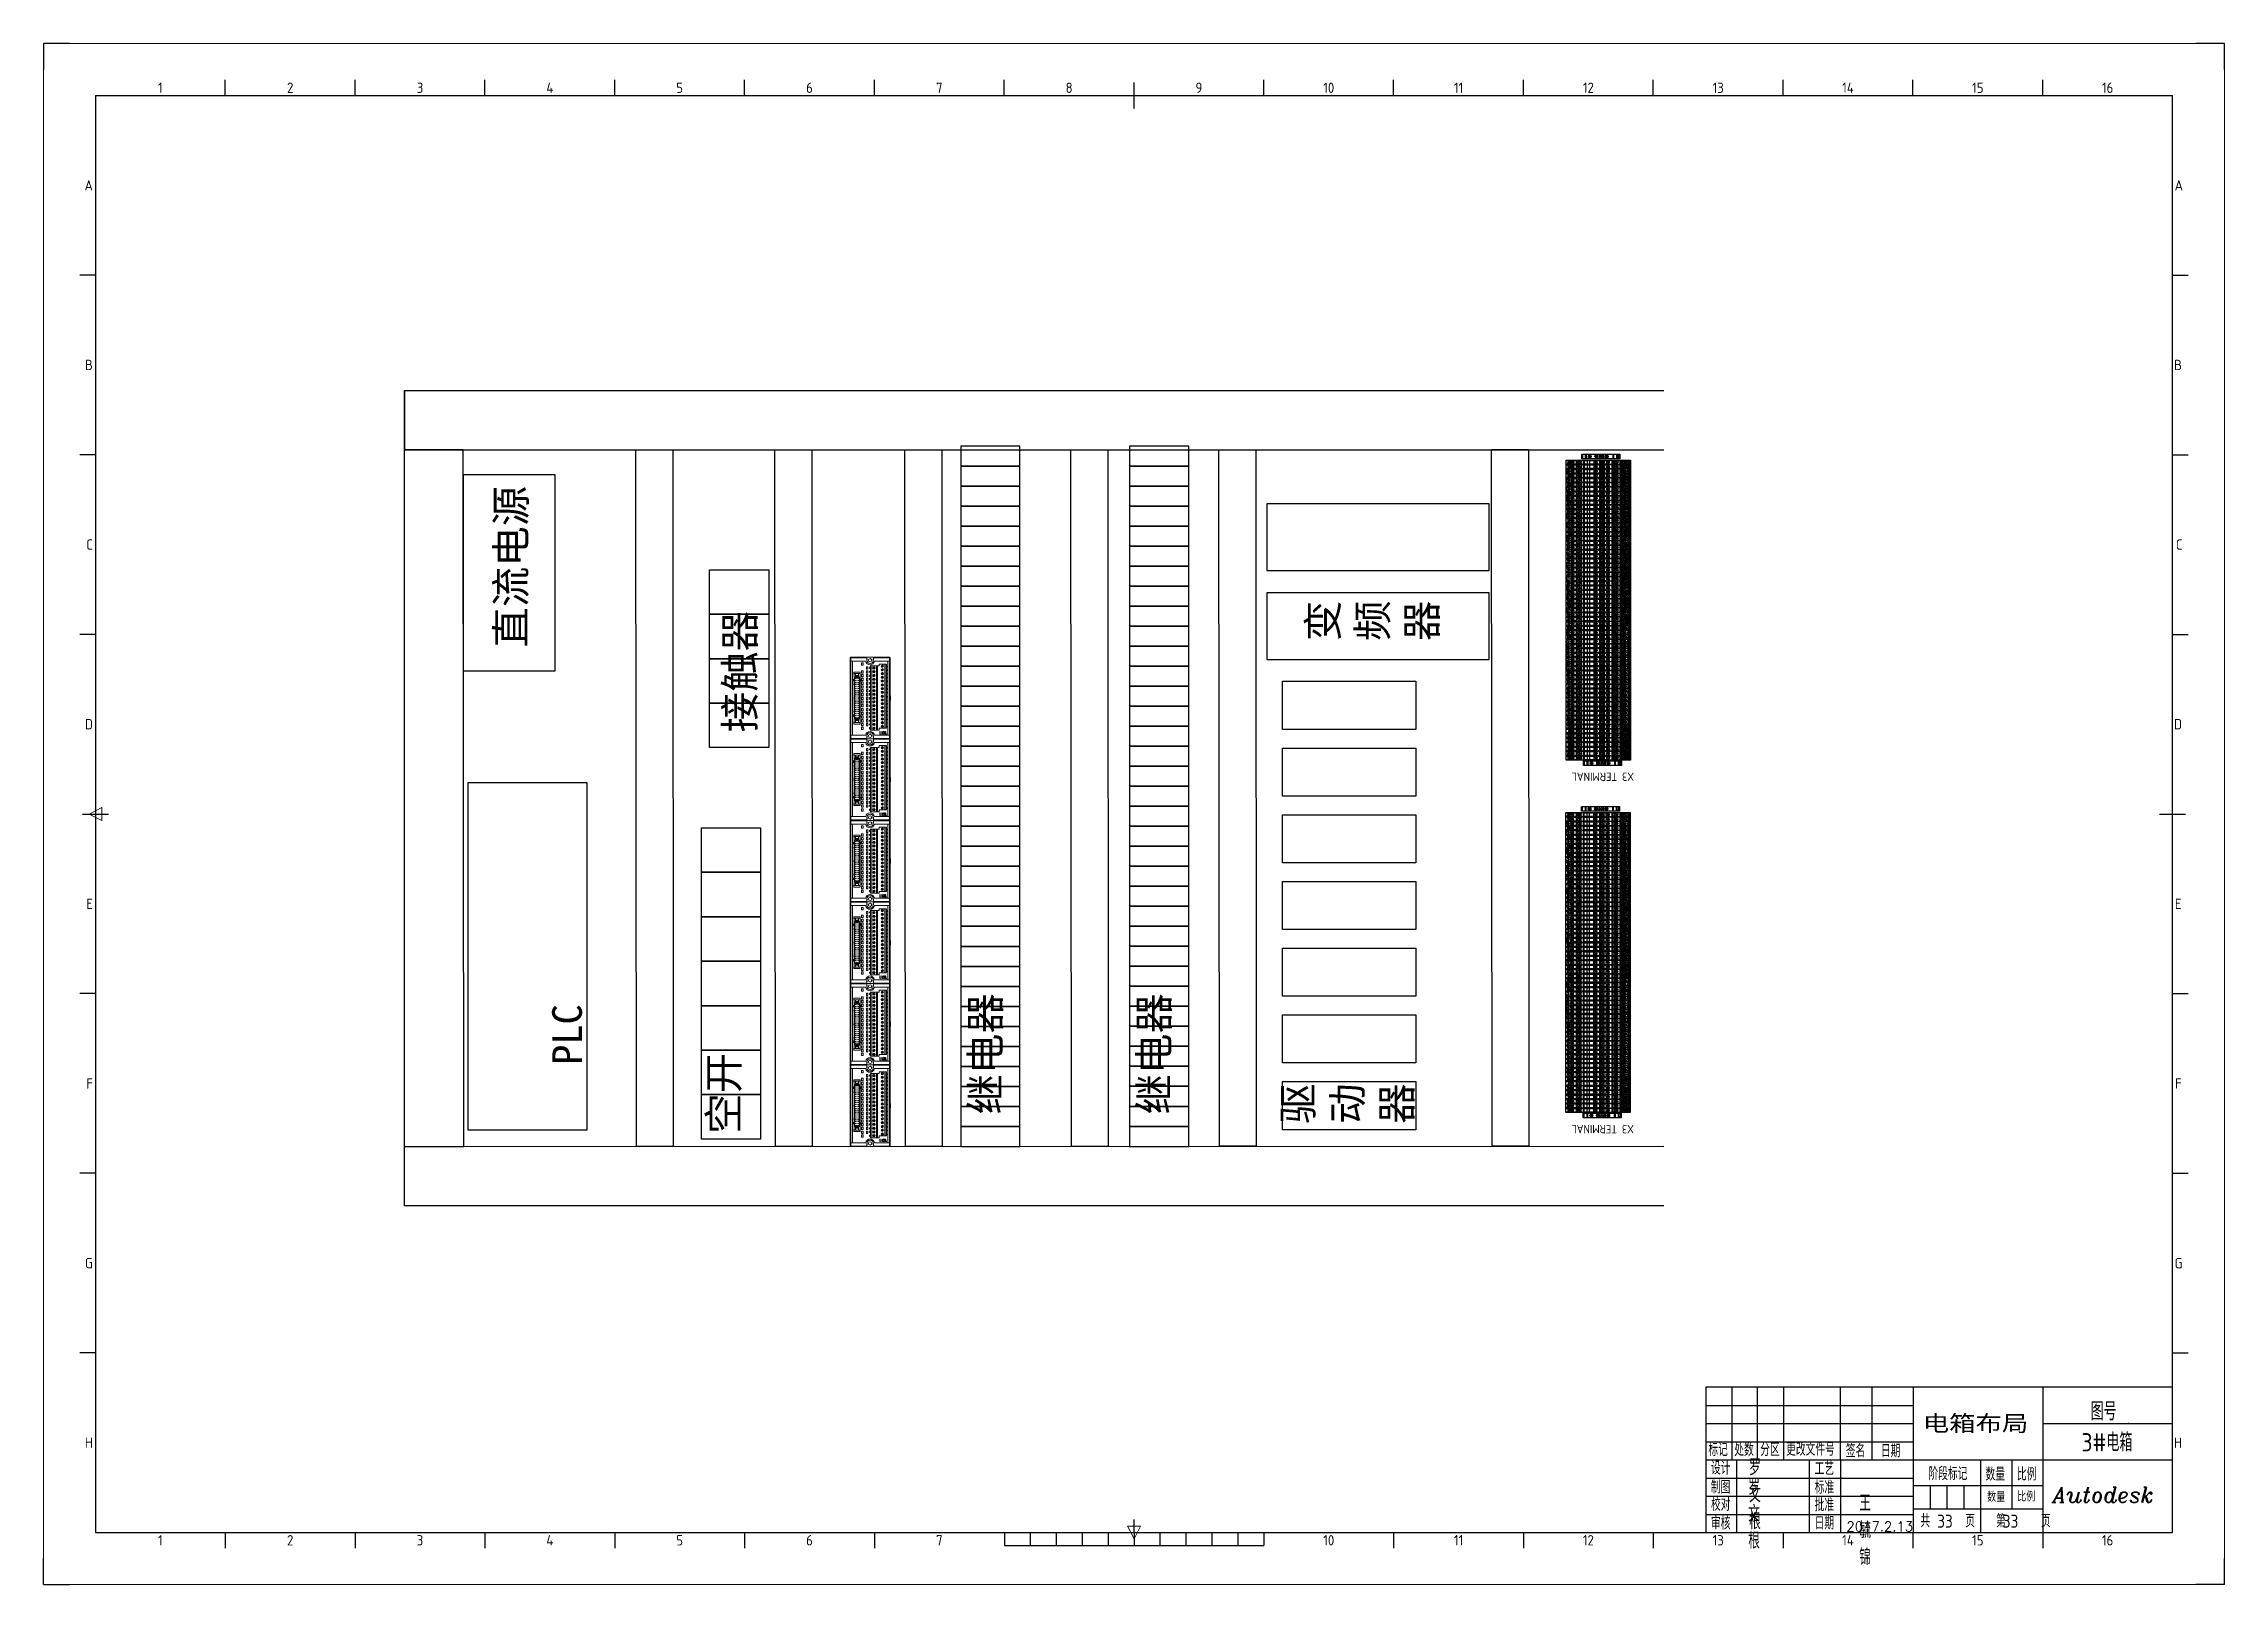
# Model space of a CAD drawing. Header units: inches. Extents: x -128 to 31549, y -2321 to 19035.
# Drawn here: x 392 to 5102, y -2321 to 1005 of the extents above; entities that cross this region are included whole.
import ezdxf
from ezdxf.enums import TextEntityAlignment as Align

# ---------------------------------------------------------------- set-up
doc = ezdxf.new("R2010")
doc.units = ezdxf.units.IN
doc.header["$MEASUREMENT"] = 0
doc.set_wipeout_variables(frame=1)
for name, color, linetype in [('AE_BOR', 1, 'Continuous'), ('PSYMS', 7, 'Continuous'), ('PTAG', 51, 'Continuous'), ('PTERM', 4, 'Continuous'), ('图框_外框线', 7, 'Continuous'), ('图框_标题栏属性', 1, 'Continuous'), ('图框_标题栏文字', 6, 'Continuous')]:
    doc.layers.add(name, color=color, linetype=linetype)
doc.styles.get("Standard").update_dxf_attribs({"font": 'txt', "bigfont": 'gbcbig.shx'})
doc.styles.add('WD', font='romans.shx', dxfattribs={"bigfont": 'gbcbig.shx'})
doc.styles.add('WD_IEC', font='ISOCP2.shx', dxfattribs={"width": 0.9, "height": 4, "bigfont": 'gbcbig.shx'})
doc.styles.add('工程字', font='gbenor.shx', dxfattribs={"bigfont": 'gbcbig.shx'})
doc.styles.add('样式 1', font='')
doc.styles.get('样式 1').set_extended_font_data('NSimSun')

# ---------------------------------------------------------------- blocks, each defined once
blk = doc.blocks.new('gb_a1')
for p, q in [((20, 574), (20, 20)), ((20, 574), (821, 574)), ((821, 20), (821, 574)), ((20, 20), (821, 20))]:
    blk.add_line(p, q)
at = {"layer": 'AE_BOR', "lineweight": 30}
for p, q in [((10, 594), (0, 594)), ((0, 594), (0, 584)), ((841, 594), (830, 594)), ((841, 584), (841, 594)), ((0, 0), (0, 10)), ((841, 0), (841, 10)), ((0, 0), (10, 0)), ((841, 0), (830, 0))]:
    blk.add_line(p, q, dxfattribs=at)
at = {"layer": 'AE_BOR', "color": 1, "lineweight": 15}
for p, q in [((0, 594), (841, 594)), ((0, 0), (0, 594)), ((841, 594), (841, 0)), ((17.5, 297), (22.5, 299.5)), ((22.5, 294.5), (17.5, 297)), ((22.5, 299.5), (22.5, 294.5)), ((420.5, 17.5), (418, 22.5)), ((418, 22.5), (423, 22.5)), ((423, 22.5), (420.5, 17.5)), ((841, 0), (0, 0))]:
    blk.add_line(p, q, dxfattribs=at)
at = {"layer": 'AE_BOR'}
for p, q in [((70.0625, 574), (70.0625, 580)), ((120.125, 574), (120.125, 580)), ((170.1875, 574), (170.1875, 580)), ((220.25, 574), (220.25, 580)), ((270.3125, 574), (270.3125, 580)), ((320.375, 574), (320.375, 580)), ((370.4375, 574), (370.4375, 580)), ((470.5625, 574), (470.5625, 580)), ((520.625, 574), (520.625, 580)), ((570.6875, 574), (570.6875, 580)), ((620.75, 574), (620.75, 580)), ((670.8125, 574), (670.8125, 580)), ((720.875, 574), (720.875, 580)), ((770.9375, 574), (770.9375, 580)), ((20, 504.75), (14, 504.75)), ((821, 504.75), (827, 504.75)), ((20, 435.5), (14, 435.5)), ((821, 435.5), (827, 435.5)), ((20, 366.25), (14, 366.25)), ((821, 366.25), (827, 366.25)), ((20, 227.75), (14, 227.75)), ((821, 227.75), (827, 227.75)), ((20, 158.5), (14, 158.5)), ((821, 158.5), (827, 158.5)), ((20, 89.25), (14, 89.25)), ((821, 89.25), (827, 89.25)), ((70.0625, 20), (70.0625, 14)), ((120.125, 20), (120.125, 14)), ((170.1875, 20), (170.1875, 14)), ((220.25, 20), (220.25, 14)), ((270.3125, 20), (270.3125, 14)), ((320.375, 20), (320.375, 14)), ((520.625, 20), (520.625, 14)), ((570.6875, 20), (570.6875, 14)), ((620.75, 20), (620.75, 14)), ((670.8125, 20), (670.8125, 14)), ((720.875, 20), (720.875, 14)), ((770.9375, 20), (770.9375, 14))]:
    blk.add_line(p, q, dxfattribs=at)
at = {"layer": 'AE_BOR', "color": 2, "lineweight": 30}
for p, q in [((420.5, 574), (420.5, 579)), ((420.5, 569), (420.5, 574)), ((15, 297), (25, 297)), ((816, 297), (826, 297)), ((370.5, 20), (370.5, 15)), ((380.5, 20), (380.5, 15)), ((390.5, 20), (390.5, 15)), ((400.5, 20), (400.5, 15)), ((410.5, 20), (410.5, 15)), ((420.5, 20), (420.5, 25)), ((420.5, 20), (420.5, 15)), ((430.5, 20), (430.5, 15)), ((440.5, 20), (440.5, 15)), ((450.5, 20), (450.5, 15)), ((460.5, 20), (460.5, 15)), ((470.5, 20), (470.5, 15)), ((370.5, 15), (470.5, 15))]:
    blk.add_line(p, q, dxfattribs=at)
at = {"layer": 'AE_BOR', "style": 'WD_IEC'}
for s, p in [('1', (45.03125, 575)), ('2', (95.09375, 575)), ('3', (145.15625, 575)), ('4', (195.21875, 575)), ('5', (245.28125, 575)), ('6', (295.34375, 575)), ('7', (345.40625, 575)), ('8', (395.46875, 575)), ('9', (445.53125, 575)), ('10', (495.59375, 575)), ('11', (545.65625, 575)), ('12', (595.71875, 575)), ('13', (645.78125, 575)), ('14', (695.84375, 575)), ('15', (745.90625, 575)), ('16', (795.96875, 575)), ('1', (45.03125, 15)), ('2', (95.09375, 15)), ('3', (145.15625, 15)), ('4', (195.21875, 15)), ('5', (245.28125, 15)), ('6', (295.34375, 15)), ('7', (345.40625, 15)), ('10', (495.59375, 15)), ('11', (545.65625, 15)), ('12', (595.71875, 15)), ('13', (645.78125, 15)), ('14', (695.84375, 15)), ('15', (745.90625, 15)), ('16', (795.96875, 15))]:
    blk.add_text(s, height=4, dxfattribs=at).set_placement(p, align=Align.CENTER)
for s, p in [('A', (19, 539.375)), ('A', (825.04762, 539.375)), ('B', (19, 470.125)), ('B', (824.66667, 470.125)), ('C', (19, 400.875)), ('C', (824.85714, 400.875)), ('D', (19, 331.625)), ('D', (824.66667, 331.625)), ('E', (19, 262.375)), ('E', (824.47619, 262.375)), ('F', (19, 193.125)), ('F', (824.47619, 193.125)), ('G', (19, 123.875)), ('G', (824.85714, 123.875)), ('H', (19, 54.625)), ('H', (824.66667, 54.625))]:
    blk.add_text(s, height=4, dxfattribs=at).set_placement(p, align=Align.MIDDLE_RIGHT)
blk = doc.blocks.new('CorpLogoBlock')
at = {"insert": (-46.09, 17.54), "char_height": 6, "width": 37.2055, "attachment_point": 1, "style": '工程字'}
blk.add_mtext('{\\Fitalic|c0;Autodesk}', dxfattribs=at)
blk = doc.blocks.new('GB_TitleBlock')
at = {"lineweight": -3}
for p, q in [((-50, 42), (0, 42)), ((-50, 28), (0, 28))]:
    blk.add_line(p, q, dxfattribs=at)
blk.add_point((-16.99, 42), dxfattribs=at)
at = {"layer": '图框_外框线'}
for p, q in [((-170, 56), (-170, 28)), ((-160, 28), (-160, 56)), ((-150, 56), (-150, 28)), ((-128, 28), (-128, 56)), ((-116, 56), (-116, 28)), ((-100, 56), (-100, 0)), ((-50, 56), (-50, 0)), ((-180, 49), (-100, 49)), ((-180, 42), (-100, 42)), ((-180, 35), (-100, 35)), ((-180, 28), (-50, 28)), ((-168, 0), (-168, 28)), ((-140, 0), (-140, 28)), ((-128, 28), (-128, 0)), ((-74, 28), (-74, 0)), ((-62, 28), (-62, 9)), ((-180, 21), (-100, 21)), ((-50, 18), (-100, 18)), ((-93.5, 18), (-93.5, 9)), ((-87, 18), (-87, 9)), ((-80.5, 18), (-80.5, 9)), ((-180, 14), (-100, 14)), ((-50, 9), (-100, 9)), ((-180, 7), (-100, 7))]:
    blk.add_line(p, q, dxfattribs=at)
blk.add_lwpolyline([(0, 56), (-180, 56), (-180, 0), (0, 0), (0, 56)], dxfattribs=at)
at = {"style": 'WD', "flags": 1}
blk.add_attdef('WD_TB', (-168.38, 50.46), '', height=2, dxfattribs=at)
at = {"layer": '图框_标题栏属性', "style": '工程字'}
for tag, p in [('REV3', (-179.58, 50.91)), ('REV2', (-179.43, 43.49)), ('REV1', (-179.43, 36.77))]:
    blk.add_attdef(tag, p, '', height=3, dxfattribs=at)
for tag, height, width, p, p2 in [('REV3DET', 3, 13.288798, (-148.76, 50.77), (-130.49, 50.77)), ('BY3', 3, 6.930672, (-126.95, 50.77), (-117.42, 50.77)), ('RD3', 3, 9.096075, (-114.66, 50.77), (-102.16, 50.77)), ('REV2DET', 3, 1.39216, (-148.76, 43.77), (-130.49, 43.77)), ('BY2', 3, 6.930672, (-126.95, 43.77), (-117.42, 43.77)), ('RD2', 3, 9.096075, (-114.66, 43.77), (-102.16, 43.77)), ('文件名称', 7, 2.04191, (-96.3, 38.33), (-55.63, 38.33)), ('REV1DET', 3, 13.288798, (-148.76, 36.77), (-130.49, 36.77)), ('BY1', 3, 6.930672, (-126.95, 36.77), (-117.42, 36.77)), ('RD1', 3, 9.096075, (-114.66, 36.77), (-102.16, 36.77))]:
    blk.add_attdef(tag, text='', height=height, dxfattribs=dict(at, width=width)).set_placement(p, p2, align=Align.FIT)
for tag, p in [('图号', (-26.57, 46.93)), ('项目名称', (-25.25, 35.16))]:
    blk.add_attdef(tag, text='', height=7, dxfattribs=at).set_placement(p, align=Align.MIDDLE)
at = {"layer": '图框_标题栏属性', "lineweight": -3}
for tag, p in [('罗文根', (-163.59, 22.3)), ('工艺', (-123.59, 22.3)), ('制图', (-163.59, 15.3)), ('标准', (-123.59, 15.3)), ('校对', (-163.59, 8.3)), ('批准', (-123.59, 8.3)), ('审核', (-163.59, 1.3)), ('日期', (-123.59, 1.3))]:
    blk.add_attdef(tag, p, '', height=5, dxfattribs=at)
at = {"layer": '图框_标题栏属性', "style": '工程字'}
for tag, height, p in [('数量', 3.5, (-68.02, 13.58)), ('比例', 3.5, (-56.4, 13.74)), ('总数', 5, (-87.74, 4.36)), ('页数', 5, (-62.45, 4.36))]:
    blk.add_attdef(tag, text='', height=height, dxfattribs=at).set_placement(p, align=Align.MIDDLE_CENTER)
at = {"layer": '图框_标题栏文字', "style": '工程字'}
for s, p in [('标记', (-179, 29.44)), ('处数', (-169, 29.44)), ('分区', (-159, 29.44)), ('更改文件号', (-149, 29.59)), ('签名', (-126, 29)), ('日期', (-112.47, 28.98)), ('设计', (-177.99, 22.35)), ('工艺', (-138.02, 22.15)), ('阶段标记', (-94.11, 20.2)), ('数量', (-72.11, 20)), ('比例', (-60, 20)), ('制图', (-178.04, 15.02)), ('标准', (-137.99, 14.92)), ('校对', (-177.99, 8.33)), ('批准', (-138.02, 8.15)), ('审核', (-177.99, 1.15)), ('日期', (-138.02, 1.15)), ('共     页   第     页', (-97.24, 2))]:
    blk.add_text(s, height=5, dxfattribs=at).set_placement(p)
blk = doc.blocks.new('1011-3jf')
at = {"style": 'WD', "width": 0.8}
for tag, p in [('L02WIRENOL', (-1.75, -0.24)), ('L03WIRENOL', (-1.75, -0.37)), ('WIRENOL', (-1.75, -0.11))]:
    blk.add_attdef(tag, text='', height=0.1, dxfattribs=at).set_placement(p, align=Align.MIDDLE_RIGHT)
at = {"style": 'WD', "flags": 1}
for tag, p in [('L02PINL', (-1.32, -0.36)), ('L03PINL', (-1.32, -0.43)), ('PINL', (-1.32, -0.3))]:
    blk.add_attdef(tag, text='', height=0.05, dxfattribs=at).set_placement(p, align=Align.MIDDLE_RIGHT)
for tag, p in [('L02TERM', (0, -0.33)), ('L03TERM', (0, -0.46))]:
    blk.add_attdef(tag, text='', height=0.1, dxfattribs=at).set_placement(p, align=Align.MIDDLE_CENTER)
for tag, p in [('PINR', (1.32, -0.3)), ('L02PINR', (1.32, -0.36)), ('L03PINR', (1.32, -0.43))]:
    blk.add_attdef(tag, text='', height=0.05, dxfattribs=at).set_placement(p, align=Align.MIDDLE_LEFT)
at = {"style": 'WD', "width": 0.8}
for tag, p in [('WIRENOR', (1.75, -0.11)), ('L02WIRENOR', (1.75, -0.24)), ('L03WIRENOR', (1.75, -0.37))]:
    blk.add_attdef(tag, text='', height=0.1, dxfattribs=at).set_placement(p, align=Align.MIDDLE_LEFT)
blk.add_wipeout([(1.71, 0), (1.71, -0.24), (-1.71, -0.24), (-1.71, 0)])
for p, q in [((-1.28, -0.24), (-1.28, 0)), ((-1.15, -0.24), (-1.15, 0)), ((-0.87, -0.24), (-0.87, 0)), ((-0.41, -0.02), (-0.41, 0)), ((0.03, -0.02), (0.03, 0)), ((-1.71, -0.02), (-1.58, -0.02)), ((-1.58, -0.22), (-1.71, -0.22)), ((-1.64, -0.22), (-1.64, -0.02)), ((-1.61, -0.22), (-1.61, -0.02)), ((-1.58, -0.22), (-1.58, -0.02)), ((-1.33, -0.18), (-1.44, -0.07)), ((-1.32, -0.17), (-1.43, -0.06)), ((-1.28, -0.02), (-1.15, -0.02)), ((-1.15, -0.22), (-1.28, -0.22)), ((-1.23, -0.22), (-1.23, -0.02)), ((-1.2, -0.22), (-1.2, -0.02)), ((-1.18, -0.22), (-1.18, -0.02)), ((-0.92, -0.18), (-1.03, -0.07)), ((-0.91, -0.17), (-1.02, -0.06)), ((-0.87, -0.02), (-0.73, -0.02)), ((-0.73, -0.22), (-0.87, -0.22)), ((-0.79, -0.22), (-0.79, -0.02)), ((-0.76, -0.22), (-0.76, -0.02)), ((-0.73, -0.22), (-0.73, -0.02)), ((-0.46, -0.18), (-0.58, -0.07)), ((-0.45, -0.17), (-0.56, -0.06)), ((-0.41, -0.02), (-0.31, -0.02)), ((-0.41, -0.24), (-0.41, -0.22)), ((-0.31, -0.22), (-0.41, -0.22)), ((-0.31, -0.22), (-0.31, -0.02)), ((-0.07, -0.22), (-0.07, -0.02)), ((-0.07, -0.02), (0.03, -0.02)), ((0.03, -0.02), (-0.07, -0.02)), ((-0.07, -0.22), (0.03, -0.22)), ((0.03, -0.22), (-0.07, -0.22)), ((0.03, -0.24), (0.03, -0.22)), ((0.19, -0.18), (0.07, -0.07)), ((0.2, -0.17), (0.09, -0.06)), ((0.24, -0.22), (0.24, -0.02)), ((0.24, -0.02), (0.75, -0.02)), ((0.75, -0.22), (0.24, -0.22)), ((0.47, -0.22), (0.47, -0.02)), ((0.59, -0.22), (0.59, -0.02)), ((0.75, -0.24), (0.75, 0)), ((0.8, -0.24), (0.8, 0)), ((0.87, -0.02), (0.87, 0)), ((0.87, -0.02), (0.91, -0.02)), ((0.91, -0.22), (0.87, -0.22)), ((0.87, -0.24), (0.87, -0.22)), ((0.91, -0.22), (0.91, -0.02)), ((1.02, -0.24), (1.02, -0.2)), ((1.06, -0.24), (1.06, -0.2)), ((1.17, -0.22), (1.17, -0.02)), ((1.17, -0.02), (1.35, -0.02)), ((1.35, -0.22), (1.17, -0.22)), ((1.43, -0.18), (1.32, -0.07)), ((1.45, -0.17), (1.33, -0.06)), ((1.35, -0.02), (1.35, 0)), ((1.35, -0.24), (1.35, -0.22)), ((1.57, -0.22), (1.57, -0.02)), ((1.57, -0.02), (1.71, -0.02)), ((1.71, -0.22), (1.57, -0.22))]:
    blk.add_line(p, q)
blk.add_lwpolyline([(1.71, 0), (1.71, -0.24), (-1.71, -0.24), (-1.71, 0)], close=True)
for centre, radius in [((-1.38, -0.12), 0.08), ((-0.97, -0.12), 0.08), ((-0.51, -0.12), 0.08), ((-0.19, -0.12), 0.0875), ((-0.19, -0.12), 0.049), ((0.14, -0.12), 0.08), ((1.04, -0.12), 0.08), ((1.04, -0.12), 0.049), ((1.38, -0.12), 0.08)]:
    blk.add_circle(centre, radius)
at = {"style": 'WD', "flags": 1}
for tag, height, p in [('P_TAGSTRIP', 0.125, (0.01, 0.07)), ('INST', 0.125, (0.01, 0.42)), ('LOC', 0.125, (0.01, 0.24)), ('WDBLKNAM', 0.05, (0, -0.53)), ('ASSYCODE', 0.05, (0, -0.68)), ('MFG', 0.05, (0, -0.38)), ('CAT', 0.05, (0, -0.45)), ('FP', 0.05, (0, -0.6)), ('FPT', 0.05, (0.14, -0.6))]:
    blk.add_attdef(tag, text='', height=height, dxfattribs=at).set_placement(p, align=Align.CENTER)
at = {"style": 'WD'}
for tag in ['WIRENO', 'TERM']:
    blk.add_attdef(tag, text='', height=0.1, dxfattribs=at).set_placement((0, -0.12), align=Align.MIDDLE_CENTER)
blk = doc.blocks.new('VDIN7029')
for p, q in [((-17.5, 139.9), (17.5, 139.9)), ((-17.5, 0), (-17.5, 139.9)), ((-12.4, 0), (-12.4, 139.9)), ((-2.5, 121.5), (-2.5, 128.4)), ((2.5, 121.5), (2.5, 128.4)), ((12.4, 0), (12.4, 139.9)), ((17.5, 0), (17.5, 139.9)), ((-2.5, 71.5), (-2.5, 78.4)), ((2.5, 71.5), (2.5, 78.4)), ((-17.5, 0), (17.5, 0)), ((-2.5, 21.4), (-2.5, 28.3)), ((2.5, 21.4), (2.5, 28.3))]:
    blk.add_line(p, q)
for centre, start_param, end_param in [((0, 128.4), 4.712386, 7.853986), ((0, 121.5), 1.570796, 4.712386), ((0, 78.4), 4.712386, 7.853986), ((0, 71.5), 1.570796, 4.712386), ((0, 28.3), 4.712386, 7.853986), ((0, 21.4), 1.570796, 4.712386)]:
    blk.add_ellipse(centre, major_axis=(0, 2.77), ratio=0.917668, start_param=start_param, end_param=end_param)
for p in [(0, 125), (0, 74.9), (0, 24.9)]:
    blk.add_point(p)
blk = doc.blocks.new('M4-63A')
blk.add_wipeout([(-1.01, 0), (1.01, 0), (1.01, -0.24), (-1.01, -0.24)])
for p, q in [((-1.01, -0.24), (-1.01, 0)), ((-1.01, 0), (1.01, 0)), ((1.01, -0.24), (-1.01, -0.24)), ((1.01, 0), (1.01, -0.24))]:
    blk.add_line(p, q)
at = {"linetype": 'Continuous'}
for p, q in [((-0.87, -0.24), (-0.87, 0)), ((-0.87, -0.24), (-0.87, 0)), ((-0.84, -0.24), (-0.84, 0)), ((-0.68, -0.24), (-0.68, 0)), ((-0.64, -0.24), (-0.64, 0)), ((-0.17, 0), (-0.17, -0.24)), ((0.07, -0.24), (0.07, 0)), ((-0.97, -0.04), (-0.97, -0.24)), ((-0.97, -0.04), (-0.89, -0.04)), ((-0.89, -0.04), (-0.89, -0.24)), ((-0.34, -0.04), (-0.34, -0.19)), ((-0.3, -0.04), (-0.3, -0.19)), ((0.21, -0.04), (0.21, -0.19)), ((0.25, -0.04), (0.25, -0.19)), ((0.56, -0.04), (0.56, -0.19)), ((0.6, -0.04), (0.6, -0.19)), ((0.78, -0.24), (0.78, 0)), ((0.82, -0.24), (0.82, 0)), ((0.97, -0.24), (0.97, 0))]:
    blk.add_line(p, q, dxfattribs=at)
for centre, radius in [((-0.32, -0.12), 0.0786), ((-0.05, -0.12), 0.059), ((0.23, -0.12), 0.0786), ((0.58, -0.12), 0.0786)]:
    blk.add_circle(centre, radius, dxfattribs=at)
at = {"style": 'WD', "flags": 1}
for tag, height, p in [('P_TAGSTRIP', 0.125, (0.01, 0.07)), ('INST', 0.125, (0.01, 0.42)), ('LOC', 0.125, (0.01, 0.24)), ('WDBLKNAM', 0.05, (0.01, -0.47)), ('ASSYCODE', 0.05, (0.01, -0.63)), ('MFG', 0.05, (0.01, -0.33)), ('CAT', 0.05, (0.01, -0.4)), ('FP', 0.05, (0.01, -0.54)), ('FPT', 0.05, (0.15, -0.54))]:
    blk.add_attdef(tag, text='', height=height, dxfattribs=at).set_placement(p, align=Align.CENTER)
at = {"style": 'WD', "width": 0.8}
blk.add_attdef('WIRENOL', text='', height=0.1, dxfattribs=at).set_placement((-1.08, -0.12), align=Align.MIDDLE_RIGHT)
at = {"style": 'WD', "flags": 1}
blk.add_attdef('TERMDESCL', text='', height=0.05, dxfattribs=at).set_placement((-1.08, -0.23), align=Align.MIDDLE_RIGHT)
at = {"style": 'WD'}
for tag in ['WIRENO', 'TERM']:
    blk.add_attdef(tag, text='', height=0.1, dxfattribs=at).set_placement((0, -0.12), align=Align.MIDDLE_CENTER)
at = {"style": 'WD', "flags": 1}
blk.add_attdef('TERMDESCR', text='', height=0.05, dxfattribs=at).set_placement((1.08, -0.23), align=Align.MIDDLE_LEFT)
at = {"style": 'WD', "width": 0.8}
blk.add_attdef('WIRENOR', text='', height=0.1, dxfattribs=at).set_placement((1.08, -0.12), align=Align.MIDDLE_LEFT)
blk = doc.blocks.new('DFASDF')
at = {"color": 3}
for p, q in [((3590, 375.7), (3590, 295.7)), ((3590, 375.7), (4530, 375.7)), ((4530.1, 296.5), (4530, 375.7)), ((3590, 295.7), (4530.1, 296.5))]:
    blk.add_line(p, q, dxfattribs=at)
blk = doc.blocks.new('ADF')
at = {"color": 3}
for p, q in [((3590.2, -125), (4530.1, -124.1)), ((3590.2, -174.7), (3590.2, -125)), ((4530.1, -124.1), (4530.1, -174.1)), ((4530.1, -174.1), (3590.2, -174.7))]:
    blk.add_line(p, q, dxfattribs=at)
blk = doc.blocks.new('T011')
at = {"color": 7, "linetype": 'Continuous', "lineweight": 15}
for p, q in [((4732, -285.3), (4732, -306.9)), ((4737, -284.2), (4732.5, -284.3)), ((4732.5, -285.3), (4737, -285.2)), ((4732.5, -306.9), (4732.5, -285.3)), ((4737, -284.2), (4837, -284.2)), ((4737, -285.2), (4737, -285.2)), ((4737, -287.2), (4737, -285.2)), ((4837, -285.2), (4737, -285.2)), ((4737, -287.2), (4737, -305.3)), ((4737, -287.2), (4837, -287.2)), ((4752, -297.7), (4752, -289.2)), ((4754, -289.2), (4752, -289.2)), ((4754, -291.5), (4754, -289.2)), ((4754.8, -289.2), (4754, -289.2)), ((4754, -295.5), (4754, -291.5)), ((4754, -291.5), (4756.6, -291.5)), ((4754.8, -289.7), (4754.8, -289.2)), ((4754.8, -289.7), (4768, -289.7)), ((4756.6, -295.5), (4756.6, -291.5)), ((4756.6, -291.5), (4757.3, -291.5)), ((4757.3, -295.5), (4757.3, -291.5)), ((4757.3, -291.5), (4757.4, -291.5)), ((4757.4, -295.5), (4757.4, -291.5)), ((4757.4, -291.5), (4757.5, -291.5)), ((4757.5, -295.5), (4757.5, -291.5)), ((4757.5, -291.5), (4757.5, -295.5)), ((4757.5, -291.5), (4757.5, -291.5)), ((4757.5, -291.5), (4757.6, -291.5)), ((4757.6, -295.5), (4757.6, -291.5)), ((4757.6, -295.5), (4757.6, -291.5)), ((4757.6, -291.5), (4757.6, -291.5)), ((4757.6, -291.5), (4757.7, -291.5)), ((4757.7, -291.5), (4757.7, -295.5)), ((4757.7, -291.5), (4757.8, -291.5)), ((4757.7, -291.5), (4757.8, -291.5)), ((4757.8, -295.5), (4757.8, -291.5)), ((4757.8, -295.5), (4757.8, -291.5)), ((4757.8, -291.5), (4757.8, -295.5)), ((4757.8, -291.5), (4757.8, -291.5)), ((4757.8, -291.5), (4757.9, -291.5)), ((4757.9, -295.5), (4757.9, -291.5)), ((4757.9, -291.5), (4758, -291.5)), ((4758, -295.5), (4758, -291.5)), ((4758, -291.5), (4758, -295.5)), ((4758, -291.5), (4758, -291.5)), ((4758, -291.5), (4758.1, -291.5)), ((4758.1, -295.5), (4758.1, -291.5)), ((4758.1, -295.5), (4758.1, -291.5)), ((4758.1, -291.5), (4758.1, -291.5)), ((4758.1, -291.5), (4758.2, -291.5)), ((4758.2, -291.5), (4758.2, -295.5)), ((4758.2, -291.5), (4758.3, -291.5)), ((4758.2, -291.5), (4758.3, -291.5)), ((4758.3, -295.5), (4758.3, -291.5)), ((4758.3, -295.5), (4758.3, -291.5)), ((4758.3, -291.5), (4758.3, -295.5)), ((4758.3, -291.5), (4758.4, -291.5)), ((4758.3, -291.5), (4758.3, -291.5)), ((4758.4, -295.5), (4758.4, -291.5)), ((4758.4, -295.5), (4758.4, -291.5)), ((4758.4, -291.5), (4758.4, -291.5)), ((4758.4, -291.5), (4758.5, -291.5)), ((4758.5, -291.5), (4758.5, -295.5)), ((4758.5, -291.5), (4758.6, -291.5)), ((4758.6, -295.5), (4758.6, -291.5)), ((4758.6, -295.5), (4758.6, -291.5)), ((4758.6, -291.5), (4758.6, -291.5)), ((4758.6, -291.5), (4758.7, -291.5)), ((4758.7, -291.5), (4758.7, -295.5)), ((4758.7, -291.5), (4758.8, -291.5)), ((4758.7, -291.5), (4758.8, -291.5)), ((4815.3, -290.2), (4758.8, -290.2)), ((4758.8, -290.2), (4758.8, -291.5)), ((4758.8, -295.5), (4758.8, -291.5)), ((4758.8, -291.7), (4758.8, -291.5)), ((4758.8, -295.2), (4758.8, -291.7)), ((4758.8, -291.7), (4758.8, -291.7)), ((4758.8, -291.7), (4758.8, -295.2)), ((4758.9, -291.7), (4758.8, -291.7)), ((4758.8, -291.7), (4758.8, -291.7)), ((4758.9, -295.2), (4758.9, -291.7)), ((4758.9, -295.2), (4758.9, -291.7)), ((4758.9, -291.7), (4758.9, -291.7)), ((4759, -291.7), (4758.9, -291.7)), ((4759, -291.7), (4759, -295.2)), ((4759.1, -291.7), (4759, -291.7)), ((4759.1, -291.7), (4759, -291.7)), ((4759.1, -295.2), (4759.1, -291.7)), ((4759.1, -295.2), (4759.1, -291.7)), ((4759.2, -291.7), (4759.1, -291.7)), ((4759.2, -291.7), (4759.2, -295.2)), ((4759.3, -291.7), (4759.2, -291.7)), ((4759.3, -291.7), (4759.2, -291.7)), ((4759.3, -295.2), (4759.3, -291.7)), ((4759.3, -295.2), (4759.3, -291.7)), ((4759.3, -291.7), (4759.3, -295.2)), ((4759.4, -291.7), (4759.3, -291.7)), ((4759.3, -291.7), (4759.3, -291.7)), ((4759.4, -295.2), (4759.4, -291.7)), ((4759.4, -295.2), (4759.4, -291.7)), ((4759.4, -291.7), (4759.4, -291.7)), ((4759.5, -291.7), (4759.4, -291.7)), ((4759.5, -291.7), (4759.5, -295.2)), ((4759.6, -291.7), (4759.5, -291.7)), ((4759.6, -291.7), (4759.5, -291.7)), ((4759.6, -295.2), (4759.6, -291.7)), ((4759.6, -295.2), (4759.6, -291.7)), ((4759.6, -291.7), (4759.6, -295.2)), ((4759.6, -291.7), (4759.6, -291.7)), ((4759.8, -291.7), (4759.6, -291.7)), ((4759.8, -295.2), (4759.8, -291.7)), ((4760.8, -291.6), (4760.1, -291.6)), ((4760.1, -291.6), (4760.1, -292.3)), ((4760.1, -292.3), (4760.8, -292.3)), ((4760.8, -292.3), (4760.8, -291.6)), ((4762.2, -287.8), (4762.3, -287.7)), ((4762.4, -287.8), (4762.2, -287.8)), ((4762.3, -287.7), (4762.5, -287.7)), ((4762.4, -288.7), (4762.4, -287.8)), ((4762.5, -288.7), (4762.4, -288.7)), ((4762.5, -287.7), (4762.5, -288.7)), ((4762.9, -291.6), (4762.9, -292.3)), ((4763.6, -291.6), (4762.9, -291.6)), ((4762.9, -292.3), (4763.6, -292.3)), ((4763.6, -292.3), (4763.6, -291.6)), ((4766.4, -291.6), (4765.7, -291.6)), ((4765.7, -291.6), (4765.7, -292.3)), ((4765.7, -292.3), (4766.4, -292.3)), ((4766.4, -292.3), (4766.4, -291.6)), ((4768, -289.2), (4768, -289.7)), ((4769.5, -289.2), (4768, -289.2)), ((4769.2, -291.6), (4768.5, -291.6)), ((4768.5, -291.6), (4768.5, -292.3)), ((4768.5, -292.3), (4769.2, -292.3)), ((4769.2, -292.3), (4769.2, -291.6)), ((4769.5, -289.2), (4769.5, -289.7)), ((4769.5, -289.7), (4786.3, -289.7)), ((4771.3, -291.6), (4771.3, -292.3)), ((4772, -291.6), (4771.3, -291.6)), ((4771.3, -292.3), (4772, -292.3)), ((4772, -292.3), (4772, -291.6)), ((4774.8, -291.6), (4774.1, -291.6)), ((4774.1, -291.6), (4774.1, -292.3)), ((4774.1, -292.3), (4774.8, -292.3)), ((4774.8, -292.3), (4774.8, -291.6)), ((4777.6, -291.6), (4776.9, -291.6)), ((4776.9, -291.6), (4776.9, -292.3)), ((4776.9, -292.3), (4777.6, -292.3)), ((4777.6, -292.3), (4777.6, -291.6)), ((4779.7, -291.6), (4779.7, -292.3)), ((4780.4, -291.6), (4779.7, -291.6)), ((4779.7, -292.3), (4780.4, -292.3)), ((4780.4, -292.3), (4780.4, -291.6)), ((4782.5, -291.6), (4782.5, -292.3)), ((4783.2, -291.6), (4782.5, -291.6)), ((4782.5, -292.3), (4783.2, -292.3)), ((4783.2, -292.3), (4783.2, -291.6)), ((4786, -291.6), (4785.3, -291.6)), ((4785.3, -291.6), (4785.3, -292.3)), ((4785.3, -292.3), (4786, -292.3)), ((4786, -292.3), (4786, -291.6)), ((4786.3, -289.2), (4786.3, -289.7)), ((4787.8, -289.2), (4786.3, -289.2)), ((4787.8, -289.2), (4787.8, -289.7)), ((4787.8, -289.7), (4804.5, -289.7)), ((4788.1, -292.3), (4788.1, -291.6)), ((4788.1, -291.6), (4788.8, -291.6)), ((4788.8, -292.3), (4788.1, -292.3)), ((4788.8, -291.6), (4788.8, -292.3)), ((4790.9, -292.3), (4790.9, -291.6)), ((4790.9, -291.6), (4791.6, -291.6)), ((4791.6, -292.3), (4790.9, -292.3)), ((4791.6, -291.6), (4791.6, -292.3)), ((4793.7, -292.3), (4793.7, -291.6)), ((4793.7, -291.6), (4794.4, -291.6)), ((4794.4, -292.3), (4793.7, -292.3)), ((4794.4, -291.6), (4794.4, -292.3)), ((4796.5, -292.3), (4796.5, -291.6)), ((4796.5, -291.6), (4797.2, -291.6)), ((4797.2, -292.3), (4796.5, -292.3)), ((4797.2, -291.6), (4797.2, -292.3)), ((4799.3, -292.3), (4799.3, -291.6)), ((4799.3, -291.6), (4800, -291.6)), ((4800, -292.3), (4799.3, -292.3)), ((4800, -291.6), (4800, -292.3)), ((4802.1, -292.3), (4802.1, -291.6)), ((4802.1, -291.6), (4802.8, -291.6)), ((4802.8, -292.3), (4802.1, -292.3)), ((4802.8, -291.6), (4802.8, -292.3)), ((4804.5, -289.2), (4804.5, -289.7)), ((4806, -289.2), (4804.5, -289.2)), ((4804.9, -292.3), (4804.9, -291.6)), ((4804.9, -291.6), (4805.6, -291.6)), ((4805.6, -292.3), (4804.9, -292.3)), ((4805.6, -291.6), (4805.6, -292.3)), ((4806, -289.2), (4806, -289.7)), ((4806, -289.7), (4819.3, -289.7)), ((4807.7, -292.3), (4807.7, -291.6)), ((4807.7, -291.6), (4808.4, -291.6)), ((4808.4, -292.3), (4807.7, -292.3)), ((4808.4, -291.6), (4808.4, -292.3)), ((4810.2, -287.7), (4810.9, -288.5)), ((4810.2, -287.7), (4810.2, -287.7)), ((4810.2, -288.7), (4810.2, -287.7)), ((4810.3, -288.7), (4810.2, -288.7)), ((4811, -288.7), (4810.3, -288)), ((4810.3, -288), (4810.3, -288.7)), ((4810.5, -291.6), (4811.2, -291.6)), ((4810.5, -292.3), (4810.5, -291.6)), ((4811.2, -292.3), (4810.5, -292.3)), ((4810.9, -287.7), (4811, -287.7)), ((4810.9, -288.5), (4810.9, -287.7)), ((4811, -287.7), (4811, -288.7)), ((4811, -288.7), (4811, -288.7)), ((4811.2, -291.6), (4811.2, -292.3)), ((4812.2, -287.9), (4812.1, -288)), ((4812.1, -288.5), (4812.2, -288.6)), ((4813.3, -291.6), (4814, -291.6)), ((4813.3, -292.3), (4813.3, -291.6)), ((4814, -292.3), (4813.3, -292.3)), ((4814, -291.6), (4814, -292.3)), ((4814.3, -295.2), (4814.3, -291.7)), ((4814.4, -291.7), (4814.3, -291.7)), ((4814.4, -295.2), (4814.4, -291.7)), ((4814.5, -291.7), (4814.4, -291.7)), ((4814.4, -295.2), (4814.4, -291.7)), ((4814.4, -291.7), (4814.4, -291.7)), ((4814.5, -295.2), (4814.5, -291.7)), ((4814.6, -291.7), (4814.5, -291.7)), ((4814.6, -295.2), (4814.6, -291.7)), ((4814.7, -291.7), (4814.6, -291.7)), ((4814.6, -295.2), (4814.6, -291.7)), ((4814.7, -291.7), (4814.6, -291.7)), ((4814.6, -295.2), (4814.6, -291.7)), ((4814.6, -291.7), (4814.6, -291.7)), ((4814.7, -295.2), (4814.7, -291.7)), ((4814.8, -291.7), (4814.7, -291.7)), ((4814.8, -295.2), (4814.8, -291.7)), ((4814.9, -291.7), (4814.8, -291.7)), ((4814.8, -295.2), (4814.8, -291.7)), ((4814.8, -291.7), (4814.8, -291.7)), ((4814.9, -295.2), (4814.9, -291.7)), ((4815, -291.7), (4814.9, -291.7)), ((4814.9, -295.2), (4814.9, -291.7)), ((4814.9, -291.7), (4814.9, -291.7)), ((4815, -295.2), (4815, -291.7)), ((4815.1, -291.7), (4815, -291.7)), ((4815, -295.2), (4815, -291.7)), ((4815, -291.7), (4815, -291.7)), ((4815.1, -295.2), (4815.1, -291.7)), ((4815.2, -291.7), (4815.1, -291.7)), ((4815.1, -295.2), (4815.1, -291.7)), ((4815.2, -291.7), (4815.1, -291.7)), ((4815.2, -295.2), (4815.2, -291.7)), ((4815.3, -291.7), (4815.2, -291.7)), ((4815.3, -291.5), (4815.3, -290.2)), ((4815.3, -295.5), (4815.3, -291.5)), ((4815.4, -291.5), (4815.3, -291.5)), ((4815.3, -291.5), (4815.3, -291.7)), ((4815.3, -291.5), (4815.3, -291.5)), ((4815.3, -295.2), (4815.3, -291.7)), ((4815.3, -291.7), (4815.3, -291.7)), ((4815.4, -295.5), (4815.4, -291.5)), ((4815.5, -291.5), (4815.4, -291.5)), ((4815.4, -295.5), (4815.4, -291.5)), ((4815.5, -291.5), (4815.4, -291.5)), ((4815.4, -295.5), (4815.4, -291.5)), ((4815.4, -291.5), (4815.4, -291.5)), ((4815.5, -295.5), (4815.5, -291.5)), ((4815.6, -291.5), (4815.5, -291.5)), ((4815.6, -295.5), (4815.6, -291.5)), ((4815.7, -291.5), (4815.6, -291.5)), ((4815.6, -295.5), (4815.6, -291.5)), ((4815.6, -291.5), (4815.6, -291.5)), ((4815.7, -295.5), (4815.7, -291.5)), ((4815.8, -291.5), (4815.7, -291.5)), ((4815.8, -295.5), (4815.8, -291.5)), ((4815.9, -291.5), (4815.8, -291.5)), ((4815.8, -295.5), (4815.8, -291.5)), ((4815.8, -291.5), (4815.8, -291.5)), ((4815.9, -295.5), (4815.9, -291.5)), ((4816, -291.5), (4815.9, -291.5)), ((4815.9, -295.5), (4815.9, -291.5)), ((4816, -291.5), (4815.9, -291.5)), ((4815.9, -295.5), (4815.9, -291.5)), ((4815.9, -291.5), (4815.9, -291.5)), ((4816, -295.5), (4816, -291.5)), ((4816.1, -291.5), (4816, -291.5)), ((4816.1, -295.5), (4816.1, -291.5)), ((4816.2, -291.5), (4816.1, -291.5)), ((4816.1, -295.5), (4816.1, -291.5)), ((4816.1, -291.5), (4816.1, -291.5)), ((4816.2, -295.5), (4816.2, -291.5)), ((4816.3, -291.5), (4816.2, -291.5)), ((4816.2, -295.5), (4816.2, -291.5)), ((4816.2, -291.5), (4816.2, -291.5)), ((4816.3, -295.5), (4816.3, -291.5)), ((4816.4, -291.5), (4816.3, -291.5)), ((4816.4, -295.5), (4816.4, -291.5)), ((4816.5, -291.5), (4816.4, -291.5)), ((4816.4, -295.5), (4816.4, -291.5)), ((4816.5, -291.5), (4816.4, -291.5)), ((4816.4, -295.5), (4816.4, -291.5)), ((4816.4, -291.5), (4816.4, -291.5)), ((4816.5, -295.5), (4816.5, -291.5)), ((4816.6, -291.5), (4816.5, -291.5)), ((4816.6, -291.5), (4816.6, -295.5)), ((4816.7, -291.5), (4816.6, -291.5)), ((4816.6, -295.5), (4816.6, -291.5)), ((4816.6, -291.5), (4816.6, -291.5)), ((4816.7, -295.5), (4816.7, -291.5)), ((4817.5, -291.5), (4816.7, -291.5)), ((4817.5, -295.5), (4817.5, -291.5)), ((4820, -291.5), (4817.5, -291.5)), ((4819.3, -289.7), (4819.3, -289.2)), ((4820, -289.2), (4819.3, -289.2)), ((4820, -289.2), (4820, -291.5)), ((4822, -289.2), (4820, -289.2)), ((4820, -295.5), (4820, -291.5)), ((4822, -297.7), (4822, -289.2)), ((4841.5, -284.3), (4837, -284.2)), ((4837, -287.2), (4837, -285.2)), ((4837, -285.2), (4837, -285.2)), ((4837, -285.2), (4841.5, -285.3)), ((4837, -305.3), (4837, -287.2)), ((4841.5, -285.3), (4841.5, -306.9)), ((4842, -306.9), (4842, -285.3)), ((4732, -306.9), (4732, -306.9)), ((4732, -306.9), (4732.5, -306.9)), ((4736, -307), (4732, -306.9)), ((4732, -306.9), (4732, -315.6)), ((4732, -315.6), (4736, -315.5)), ((4732.5, -315.6), (4732, -315.6)), ((4732, -315.6), (4732, -315.6)), ((4732, -315.6), (4732, -337.2)), ((4732.5, -306.9), (4736, -306.9)), ((4736, -315.6), (4732.5, -315.6)), ((4732.5, -337.2), (4732.5, -315.6)), ((4736, -306.9), (4736, -307)), ((4736, -315.5), (4736, -315.6)), ((4737, -317.2), (4737, -335.2)), ((4743.7, -311.7), (4743.7, -313.7)), ((4830.3, -311.7), (4743.7, -311.7)), ((4743.7, -313.7), (4830.3, -313.7)), ((4743.7, -313.7), (4743.7, -319.7)), ((4743.7, -319.7), (4743.7, -321.2)), ((4830.3, -319.7), (4743.7, -319.7)), ((4830.3, -321.2), (4743.7, -321.2)), ((4743.7, -321.2), (4743.7, -323.2)), ((4743.7, -323.2), (4746.2, -323.2)), ((4744.5, -299.7), (4744.5, -301.7)), ((4747.7, -299.7), (4744.5, -299.7)), ((4744.5, -301.7), (4747.7, -301.7)), ((4745.2, -310.4), (4745.3, -310.2)), ((4745.4, -310.4), (4745.2, -310.4)), ((4745.2, -315.7), (4747.2, -317.6)), ((4745.3, -310.2), (4745.5, -310.2)), ((4745.4, -311.2), (4745.4, -310.4)), ((4745.5, -311.2), (4745.4, -311.2)), ((4745.5, -310.2), (4745.5, -311.2)), ((4747.6, -317.2), (4745.7, -315.3)), ((4746.2, -323.2), (4746.2, -331.2)), ((4747.7, -301.7), (4747.7, -299.7)), ((4752.8, -299.7), (4749.6, -299.7)), ((4749.6, -299.7), (4749.6, -301.7)), ((4749.6, -301.7), (4752.8, -301.7)), ((4749.6, -306.2), (4749.6, -308.2)), ((4752.8, -306.2), (4749.6, -306.2)), ((4749.6, -308.2), (4752.8, -308.2)), ((4750.2, -315.7), (4752.2, -317.6)), ((4750.6, -310.4), (4750.7, -310.2)), ((4750.7, -310.4), (4750.6, -310.4)), ((4750.7, -310.2), (4750.8, -310.2)), ((4750.7, -311.2), (4750.7, -310.4)), ((4750.8, -311.2), (4750.7, -311.2)), ((4752.6, -317.2), (4750.7, -315.3)), ((4750.8, -310.2), (4750.8, -311.2)), ((4754, -297.7), (4752, -297.7)), ((4752.1, -310.4), (4752.2, -310.2)), ((4752.3, -310.4), (4752.1, -310.4)), ((4752.2, -310.2), (4752.4, -310.2)), ((4752.3, -311.2), (4752.3, -310.4)), ((4752.4, -311.2), (4752.3, -311.2)), ((4752.4, -310.2), (4752.4, -311.2)), ((4752.8, -301.7), (4752.8, -299.7)), ((4752.8, -308.2), (4752.8, -306.2)), ((4754, -295.5), (4756.6, -295.5)), ((4754, -297.7), (4754, -295.5)), ((4754, -297.7), (4785.3, -297.7)), ((4754.7, -299.7), (4754.7, -301.7)), ((4757.9, -299.7), (4754.7, -299.7)), ((4754.7, -301.7), (4757.9, -301.7)), ((4757.9, -306.2), (4754.7, -306.2)), ((4754.7, -306.2), (4754.7, -308.2)), ((4754.7, -308.2), (4757.9, -308.2)), ((4755.2, -310.4), (4755.3, -310.2)), ((4755.4, -310.4), (4755.2, -310.4)), ((4755.2, -315.7), (4757.2, -317.6)), ((4755.3, -310.2), (4755.5, -310.2)), ((4755.4, -311.2), (4755.4, -310.4)), ((4755.5, -311.2), (4755.4, -311.2)), ((4755.5, -310.2), (4755.5, -311.2)), ((4757.6, -317.2), (4755.7, -315.3)), ((4757.3, -295.5), (4756.6, -295.5)), ((4756.7, -310.6), (4756.6, -310.6)), ((4756.6, -311.2), (4757, -310.8)), ((4757.3, -311.2), (4756.6, -311.2)), ((4757.1, -310.9), (4756.8, -311.1)), ((4756.8, -311.1), (4757.3, -311.1)), ((4757.3, -295.5), (4757.4, -295.5)), ((4757.3, -311.1), (4757.3, -311.2)), ((4757.5, -295.5), (4757.4, -295.5)), ((4757.5, -295.5), (4757.5, -295.5)), ((4757.5, -295.5), (4757.6, -295.5)), ((4757.6, -295.5), (4757.6, -295.5)), ((4757.7, -295.5), (4757.6, -295.5)), ((4757.7, -295.5), (4757.8, -295.5)), ((4757.8, -295.5), (4757.7, -295.5)), ((4757.8, -295.5), (4757.8, -295.5)), ((4757.8, -295.5), (4757.9, -295.5)), ((4758, -295.5), (4757.9, -295.5)), ((4757.9, -301.7), (4757.9, -299.7)), ((4757.9, -308.2), (4757.9, -306.2)), ((4758, -295.5), (4758, -295.5)), ((4758, -295.5), (4758.1, -295.5)), ((4758.1, -295.5), (4758.1, -295.5)), ((4758.2, -295.5), (4758.1, -295.5)), ((4758.2, -295.5), (4758.3, -295.5)), ((4758.3, -295.5), (4758.2, -295.5)), ((4758.3, -295.5), (4758.4, -295.5)), ((4758.3, -295.5), (4758.3, -295.5)), ((4758.4, -295.5), (4758.4, -295.5)), ((4758.5, -295.5), (4758.4, -295.5)), ((4758.5, -295.5), (4758.6, -295.5)), ((4758.6, -295.5), (4758.6, -295.5)), ((4758.7, -295.5), (4758.6, -295.5)), ((4758.7, -295.5), (4758.8, -295.5)), ((4758.8, -295.5), (4758.7, -295.5)), ((4758.8, -295.2), (4758.8, -295.2)), ((4758.8, -295.5), (4758.8, -295.2)), ((4758.8, -295.2), (4758.9, -295.2)), ((4758.8, -295.2), (4758.8, -295.2)), ((4758.8, -295.5), (4758.8, -296.7)), ((4758.8, -296.7), (4785.3, -296.7)), ((4758.9, -295.2), (4758.9, -295.2)), ((4758.9, -295.2), (4759, -295.2)), ((4759, -295.2), (4759.1, -295.2)), ((4759, -295.2), (4759.1, -295.2)), ((4759.1, -295.2), (4759.2, -295.2)), ((4759.2, -295.2), (4759.3, -295.2)), ((4759.2, -295.2), (4759.3, -295.2)), ((4759.3, -295.2), (4759.4, -295.2)), ((4759.3, -295.2), (4759.3, -295.2)), ((4759.4, -295.2), (4759.4, -295.2)), ((4759.4, -295.2), (4759.5, -295.2)), ((4759.5, -295.2), (4759.6, -295.2)), ((4759.5, -295.2), (4759.6, -295.2)), ((4759.6, -295.2), (4759.6, -295.2)), ((4759.6, -295.2), (4759.8, -295.2)), ((4759.8, -299.7), (4759.8, -301.7)), ((4763, -299.7), (4759.8, -299.7)), ((4759.8, -301.7), (4763, -301.7)), ((4759.8, -306.2), (4759.8, -308.2)), ((4763, -306.2), (4759.8, -306.2)), ((4759.8, -308.2), (4763, -308.2)), ((4760.1, -294.6), (4760.8, -294.6)), ((4760.1, -295.3), (4760.1, -294.6)), ((4760.8, -295.3), (4760.1, -295.3)), ((4760.5, -315.7), (4762.4, -317.6)), ((4760.6, -310.4), (4760.7, -310.2)), ((4760.7, -310.4), (4760.6, -310.4)), ((4760.7, -310.2), (4760.8, -310.2)), ((4760.7, -311.2), (4760.7, -310.4)), ((4760.8, -311.2), (4760.7, -311.2)), ((4760.8, -294.6), (4760.8, -295.3)), ((4760.8, -310.2), (4760.8, -311.2)), ((4762.8, -317.2), (4760.9, -315.3)), ((4762.1, -310.5), (4762, -310.5)), ((4762, -311), (4762.1, -311)), ((4762.3, -310.7), (4762.3, -310.6)), ((4762.9, -295.3), (4762.9, -294.6)), ((4762.9, -294.6), (4763.6, -294.6)), ((4763.6, -295.3), (4762.9, -295.3)), ((4763, -301.7), (4763, -299.7)), ((4763, -308.2), (4763, -306.2)), ((4763.6, -294.6), (4763.6, -295.3)), ((4768, -299.7), (4764.8, -299.7)), ((4764.8, -299.7), (4764.8, -301.7)), ((4764.8, -301.7), (4768, -301.7)), ((4764.8, -306.2), (4764.8, -308.2)), ((4768, -306.2), (4764.8, -306.2)), ((4764.8, -308.2), (4768, -308.2)), ((4765.5, -315.7), (4767.4, -317.6)), ((4765.6, -310.4), (4765.7, -310.2)), ((4765.7, -310.4), (4765.6, -310.4)), ((4765.7, -294.6), (4766.4, -294.6)), ((4765.7, -295.3), (4765.7, -294.6)), ((4766.4, -295.3), (4765.7, -295.3)), ((4765.7, -310.2), (4765.8, -310.2)), ((4765.7, -311.2), (4765.7, -310.4)), ((4765.8, -311.2), (4765.7, -311.2)), ((4765.8, -310.2), (4765.8, -311.2)), ((4767.8, -317.2), (4765.9, -315.3)), ((4766.4, -294.6), (4766.4, -295.3)), ((4767, -311), (4767.5, -310.2)), ((4767.5, -311), (4767, -311)), ((4767.5, -310.5), (4767.2, -310.9)), ((4767.2, -310.9), (4767.5, -310.9)), ((4767.5, -310.2), (4767.5, -310.9)), ((4767.5, -310.2), (4767.5, -310.2)), ((4767.5, -310.9), (4767.5, -310.5)), ((4767.5, -310.9), (4767.7, -310.9)), ((4767.5, -311.2), (4767.5, -311)), ((4767.5, -311), (4767.5, -311.2)), ((4767.7, -311), (4767.5, -311)), ((4767.5, -311.2), (4767.5, -311.2)), ((4767.7, -310.9), (4767.7, -311)), ((4768, -301.7), (4768, -299.7)), ((4768, -308.2), (4768, -306.2)), ((4768.5, -294.6), (4769.2, -294.6)), ((4768.5, -295.3), (4768.5, -294.6)), ((4769.2, -295.3), (4768.5, -295.3)), ((4769.2, -294.6), (4769.2, -295.3)), ((4773.1, -299.7), (4769.9, -299.7)), ((4769.9, -299.7), (4769.9, -301.7)), ((4769.9, -301.7), (4773.1, -301.7)), ((4773.1, -306.2), (4769.9, -306.2)), ((4769.9, -306.2), (4769.9, -308.2)), ((4769.9, -308.2), (4773.1, -308.2)), ((4770.2, -310.4), (4770.3, -310.2)), ((4770.4, -310.4), (4770.2, -310.4)), ((4770.3, -310.2), (4770.5, -310.2)), ((4770.4, -311.2), (4770.4, -310.4)), ((4770.5, -311.2), (4770.4, -311.2)), ((4770.5, -310.2), (4770.5, -311.2)), ((4770.5, -315.7), (4772.4, -317.6)), ((4772.8, -317.2), (4770.9, -315.3)), ((4771.3, -294.6), (4772, -294.6)), ((4771.3, -295.3), (4771.3, -294.6)), ((4772, -295.3), (4771.3, -295.3)), ((4771.6, -311), (4771.7, -311)), ((4771.7, -310.7), (4771.8, -310.2)), ((4771.8, -310.2), (4772.2, -310.2)), ((4771.9, -310.4), (4771.8, -310.6)), ((4772.2, -310.4), (4771.9, -310.4)), ((4772, -294.6), (4772, -295.3)), ((4772.2, -310.2), (4772.2, -310.4)), ((4773.1, -301.7), (4773.1, -299.7)), ((4773.1, -308.2), (4773.1, -306.2)), ((4774.1, -294.6), (4774.8, -294.6)), ((4774.1, -295.3), (4774.1, -294.6)), ((4774.8, -295.3), (4774.1, -295.3)), ((4774.8, -294.6), (4774.8, -295.3)), ((4775, -299.7), (4775, -301.7)), ((4778.2, -299.7), (4775, -299.7)), ((4775, -301.7), (4778.2, -301.7)), ((4775, -306.2), (4775, -308.2)), ((4778.2, -306.2), (4775, -306.2)), ((4775, -308.2), (4778.2, -308.2)), ((4775.6, -310.4), (4775.7, -310.2)), ((4775.7, -310.4), (4775.6, -310.4)), ((4775.7, -310.2), (4775.8, -310.2)), ((4775.7, -311.2), (4775.7, -310.4)), ((4775.8, -311.2), (4775.7, -311.2)), ((4775.7, -315.7), (4777.7, -317.6)), ((4775.8, -310.2), (4775.8, -311.2)), ((4778.1, -317.2), (4776.1, -315.3)), ((4776.9, -294.6), (4777.6, -294.6)), ((4776.9, -295.3), (4776.9, -294.6)), ((4777.6, -295.3), (4776.9, -295.3)), ((4777.1, -310.7), (4777.4, -310.2)), ((4777.5, -310.3), (4777.2, -310.7)), ((4777.4, -310.2), (4777.5, -310.3)), ((4777.6, -294.6), (4777.6, -295.3)), ((4778.2, -301.7), (4778.2, -299.7)), ((4778.2, -308.2), (4778.2, -306.2)), ((4779.7, -295.3), (4779.7, -294.6)), ((4779.7, -294.6), (4780.4, -294.6)), ((4780.4, -295.3), (4779.7, -295.3)), ((4783.3, -299.7), (4780.1, -299.7)), ((4780.1, -299.7), (4780.1, -301.7)), ((4780.1, -301.7), (4783.3, -301.7)), ((4780.1, -306.2), (4780.1, -308.2)), ((4783.3, -306.2), (4780.1, -306.2)), ((4780.1, -308.2), (4783.3, -308.2)), ((4780.4, -294.6), (4780.4, -295.3)), ((4780.6, -310.4), (4780.7, -310.2)), ((4780.7, -310.4), (4780.6, -310.4)), ((4780.7, -310.2), (4780.8, -310.2)), ((4780.7, -311.2), (4780.7, -310.4)), ((4780.8, -311.2), (4780.7, -311.2)), ((4780.7, -315.7), (4782.7, -317.6)), ((4780.8, -310.2), (4780.8, -311.2)), ((4783.1, -317.2), (4781.1, -315.3)), ((4782, -310.2), (4782.7, -310.2)), ((4782, -310.4), (4782, -310.2)), ((4782.5, -310.4), (4782, -310.4)), ((4782.7, -310.2), (4782.1, -311.3)), ((4782.1, -311.2), (4782.5, -310.4)), ((4782.1, -311.3), (4782.1, -311.2)), ((4782.5, -294.6), (4783.2, -294.6)), ((4782.5, -295.3), (4782.5, -294.6)), ((4783.2, -295.3), (4782.5, -295.3)), ((4783.2, -294.6), (4783.2, -295.3)), ((4783.3, -301.7), (4783.3, -299.7)), ((4783.3, -308.2), (4783.3, -306.2)), ((4788.4, -299.7), (4785.2, -299.7)), ((4785.2, -299.7), (4785.2, -301.7)), ((4785.2, -301.7), (4788.4, -301.7)), ((4785.2, -306.2), (4785.2, -308.2)), ((4788.4, -306.2), (4785.2, -306.2)), ((4785.2, -308.2), (4788.4, -308.2)), ((4785.3, -294.6), (4786, -294.6)), ((4785.3, -295.3), (4785.3, -294.6)), ((4786, -295.3), (4785.3, -295.3)), ((4788.8, -296.2), (4785.3, -296.2)), ((4785.3, -296.2), (4785.3, -296.7)), ((4785.3, -296.7), (4785.3, -297.7)), ((4785.3, -297.7), (4788.8, -297.7)), ((4785.6, -310.4), (4785.7, -310.2)), ((4785.7, -310.4), (4785.6, -310.4)), ((4785.7, -310.2), (4785.8, -310.2)), ((4785.7, -311.2), (4785.7, -310.4)), ((4785.8, -311.2), (4785.7, -311.2)), ((4785.7, -315.7), (4787.7, -317.6)), ((4785.8, -310.2), (4785.8, -311.2)), ((4786, -294.6), (4786, -295.3)), ((4788.1, -317.2), (4786.1, -315.3)), ((4788.1, -294.6), (4788.1, -295.3)), ((4788.8, -294.6), (4788.1, -294.6)), ((4788.1, -295.3), (4788.8, -295.3)), ((4788.4, -301.7), (4788.4, -299.7)), ((4788.4, -308.2), (4788.4, -306.2)), ((4788.8, -295.3), (4788.8, -294.6)), ((4788.8, -296.7), (4788.8, -296.2)), ((4788.8, -296.7), (4815.3, -296.7)), ((4788.8, -296.7), (4788.8, -297.7)), ((4788.8, -297.7), (4820, -297.7)), ((4790.2, -299.7), (4790.2, -301.7)), ((4793.4, -299.7), (4790.2, -299.7)), ((4790.2, -301.7), (4793.4, -301.7)), ((4790.2, -306.2), (4790.2, -308.2)), ((4793.4, -306.2), (4790.2, -306.2)), ((4790.2, -308.2), (4793.4, -308.2)), ((4790.9, -294.6), (4790.9, -295.3)), ((4791.6, -294.6), (4790.9, -294.6)), ((4790.9, -295.3), (4791.6, -295.3)), ((4791, -310.2), (4791.2, -310.2)), ((4791, -310.4), (4791, -310.2)), ((4791.1, -310.4), (4791, -310.4)), ((4791, -315.7), (4792.9, -317.6)), ((4791.1, -311.2), (4791.1, -310.4)), ((4791.2, -311.2), (4791.1, -311.2)), ((4791.2, -310.2), (4791.2, -311.2)), ((4793.3, -317.2), (4791.4, -315.3)), ((4791.6, -295.3), (4791.6, -294.6)), ((4792.5, -311.2), (4792.8, -310.8)), ((4792.6, -311.3), (4792.5, -311.2)), ((4792.9, -310.8), (4792.6, -311.3)), ((4793.4, -301.7), (4793.4, -299.7)), ((4793.4, -308.2), (4793.4, -306.2)), ((4793.7, -294.6), (4793.7, -295.3)), ((4794.4, -294.6), (4793.7, -294.6)), ((4793.7, -295.3), (4794.4, -295.3)), ((4794.4, -295.3), (4794.4, -294.6)), ((4795.3, -299.7), (4795.3, -301.7)), ((4798.5, -299.7), (4795.3, -299.7)), ((4795.3, -301.7), (4798.5, -301.7)), ((4795.3, -306.2), (4795.3, -308.2)), ((4798.5, -306.2), (4795.3, -306.2)), ((4795.3, -308.2), (4798.5, -308.2)), ((4795.6, -310.4), (4795.7, -310.2)), ((4795.7, -310.4), (4795.6, -310.4)), ((4795.7, -310.2), (4795.8, -310.2)), ((4795.7, -311.2), (4795.7, -310.4)), ((4795.8, -311.2), (4795.7, -311.2)), ((4795.8, -310.2), (4795.8, -311.2)), ((4796, -315.7), (4797.9, -317.6)), ((4796.4, -310.2), (4796.6, -310.2)), ((4796.4, -310.4), (4796.4, -310.2)), ((4796.5, -310.4), (4796.4, -310.4)), ((4798.3, -317.2), (4796.4, -315.3)), ((4796.5, -294.6), (4796.5, -295.3)), ((4797.2, -294.6), (4796.5, -294.6)), ((4796.5, -295.3), (4797.2, -295.3)), ((4796.5, -311.2), (4796.5, -310.4)), ((4796.6, -311.2), (4796.5, -311.2)), ((4796.6, -310.2), (4796.6, -311.2)), ((4797.2, -295.3), (4797.2, -294.6)), ((4798.5, -301.7), (4798.5, -299.7)), ((4798.5, -308.2), (4798.5, -306.2)), ((4799.3, -294.6), (4799.3, -295.3)), ((4800, -294.6), (4799.3, -294.6)), ((4799.3, -295.3), (4800, -295.3)), ((4800, -295.3), (4800, -294.6)), ((4800.4, -299.7), (4800.4, -301.7)), ((4803.6, -299.7), (4800.4, -299.7)), ((4800.4, -301.7), (4803.6, -301.7)), ((4803.6, -306.2), (4800.4, -306.2)), ((4800.4, -306.2), (4800.4, -308.2)), ((4800.4, -308.2), (4803.6, -308.2)), ((4801, -310.2), (4801.2, -310.2)), ((4801, -310.4), (4801, -310.2)), ((4801.1, -310.4), (4801, -310.4)), ((4801, -315.7), (4802.9, -317.6)), ((4801.1, -311.2), (4801.1, -310.4)), ((4801.2, -311.2), (4801.1, -311.2)), ((4801.2, -310.2), (4801.2, -311.2)), ((4803.3, -317.2), (4801.4, -315.3)), ((4801.7, -310.4), (4801.8, -310.2)), ((4801.9, -310.4), (4801.7, -310.4)), ((4801.8, -310.2), (4802, -310.2)), ((4801.9, -311.2), (4801.9, -310.4)), ((4802, -311.2), (4801.9, -311.2)), ((4802, -310.2), (4802, -311.2)), ((4802.1, -294.6), (4802.1, -295.3)), ((4802.8, -294.6), (4802.1, -294.6)), ((4802.1, -295.3), (4802.8, -295.3)), ((4802.5, -310.4), (4802.6, -310.2)), ((4802.7, -310.4), (4802.5, -310.4)), ((4802.6, -310.2), (4802.8, -310.2)), ((4802.7, -311.2), (4802.7, -310.4)), ((4802.8, -311.2), (4802.7, -311.2)), ((4802.8, -295.3), (4802.8, -294.6)), ((4802.8, -310.2), (4802.8, -311.2)), ((4803.6, -301.7), (4803.6, -299.7)), ((4803.6, -308.2), (4803.6, -306.2)), ((4804.9, -294.6), (4804.9, -295.3)), ((4805.6, -294.6), (4804.9, -294.6)), ((4804.9, -295.3), (4805.6, -295.3)), ((4808.7, -299.7), (4805.5, -299.7)), ((4805.5, -299.7), (4805.5, -301.7)), ((4805.5, -301.7), (4808.7, -301.7)), ((4805.5, -306.2), (4805.5, -308.2)), ((4808.7, -306.2), (4805.5, -306.2)), ((4805.5, -308.2), (4808.7, -308.2)), ((4805.6, -295.3), (4805.6, -294.6)), ((4806, -310.2), (4806.2, -310.2)), ((4806, -310.4), (4806, -310.2)), ((4806.1, -310.4), (4806, -310.4)), ((4806.1, -311.2), (4806.1, -310.4)), ((4806.2, -311.2), (4806.1, -311.2)), ((4806.2, -310.2), (4806.2, -311.2)), ((4806.2, -315.7), (4808.1, -317.6)), ((4808.6, -317.2), (4806.6, -315.3)), ((4806.7, -310.4), (4806.8, -310.2)), ((4806.9, -310.4), (4806.7, -310.4)), ((4806.8, -310.2), (4807, -310.2)), ((4806.9, -311.2), (4806.9, -310.4)), ((4807, -311.2), (4806.9, -311.2)), ((4807, -310.2), (4807, -311.2)), ((4807.5, -310.6), (4807.4, -310.6)), ((4807.4, -311.2), (4807.8, -310.8)), ((4808, -311.2), (4807.4, -311.2)), ((4807.8, -310.9), (4807.6, -311.1)), ((4807.6, -311.1), (4808, -311.1)), ((4807.7, -294.6), (4807.7, -295.3)), ((4808.4, -294.6), (4807.7, -294.6)), ((4807.7, -295.3), (4808.4, -295.3)), ((4808, -311.1), (4808, -311.2)), ((4808.4, -295.3), (4808.4, -294.6)), ((4808.7, -301.7), (4808.7, -299.7)), ((4808.7, -308.2), (4808.7, -306.2)), ((4810.3, -298.7), (4810.4, -298.7)), ((4810.3, -299.7), (4810.3, -298.7)), ((4810.4, -299.7), (4810.3, -299.7)), ((4810.4, -298.7), (4811, -299.5)), ((4810.4, -299), (4810.4, -299.7)), ((4811.1, -299.7), (4810.4, -299)), ((4810.5, -294.6), (4810.5, -295.3)), ((4811.2, -294.6), (4810.5, -294.6)), ((4810.5, -295.3), (4811.2, -295.3)), ((4810.6, -299.7), (4810.6, -301.7)), ((4813.8, -299.7), (4810.6, -299.7)), ((4810.6, -301.7), (4813.8, -301.7)), ((4813.8, -306.2), (4810.6, -306.2)), ((4810.6, -306.2), (4810.6, -308.2)), ((4810.6, -308.2), (4813.8, -308.2)), ((4811, -298.7), (4811.1, -298.7)), ((4811, -299.5), (4811, -298.7)), ((4811.1, -298.7), (4811.1, -299.7)), ((4811.2, -295.3), (4811.2, -294.6)), ((4811.2, -315.7), (4813.1, -317.6)), ((4811.4, -310.2), (4811.6, -310.2)), ((4811.4, -310.4), (4811.4, -310.2)), ((4811.5, -310.4), (4811.4, -310.4)), ((4811.5, -311.2), (4811.5, -310.4)), ((4811.6, -311.2), (4811.5, -311.2)), ((4811.6, -310.2), (4811.6, -311.2)), ((4813.6, -317.2), (4811.6, -315.3)), ((4812.1, -310.4), (4812.2, -310.2)), ((4812.3, -310.4), (4812.1, -310.4)), ((4812.3, -298.9), (4812.2, -299)), ((4812.2, -299.5), (4812.3, -299.6)), ((4812.2, -310.2), (4812.4, -310.2)), ((4812.3, -311.2), (4812.3, -310.4)), ((4812.4, -311.2), (4812.3, -311.2)), ((4812.4, -310.2), (4812.4, -311.2)), ((4812.7, -311), (4812.8, -311)), ((4812.9, -310.5), (4812.8, -310.5)), ((4813, -310.7), (4813, -310.6)), ((4814, -294.6), (4813.3, -294.6)), ((4813.3, -294.6), (4813.3, -295.3)), ((4813.3, -295.3), (4814, -295.3)), ((4813.8, -301.7), (4813.8, -299.7)), ((4813.8, -308.2), (4813.8, -306.2)), ((4814, -295.3), (4814, -294.6)), ((4814.3, -295.2), (4814.4, -295.2)), ((4814.4, -295.2), (4814.5, -295.2)), ((4814.4, -295.2), (4814.4, -295.2)), ((4814.5, -295.2), (4814.6, -295.2)), ((4814.6, -295.2), (4814.7, -295.2)), ((4814.6, -295.2), (4814.7, -295.2)), ((4814.6, -295.2), (4814.6, -295.2)), ((4814.7, -295.2), (4814.8, -295.2)), ((4814.8, -295.2), (4814.9, -295.2)), ((4814.8, -295.2), (4814.8, -295.2)), ((4814.9, -295.2), (4815, -295.2)), ((4814.9, -295.2), (4814.9, -295.2)), ((4815, -295.2), (4815.1, -295.2)), ((4815, -295.2), (4815, -295.2)), ((4815.1, -295.2), (4815.2, -295.2)), ((4815.1, -295.2), (4815.2, -295.2)), ((4815.2, -295.2), (4815.3, -295.2)), ((4815.3, -295.2), (4815.3, -295.5)), ((4815.3, -295.2), (4815.3, -295.2)), ((4815.4, -295.5), (4815.3, -295.5)), ((4815.3, -295.5), (4815.3, -295.5)), ((4815.3, -296.7), (4815.3, -295.5)), ((4815.5, -295.5), (4815.4, -295.5)), ((4815.5, -295.5), (4815.4, -295.5)), ((4815.4, -295.5), (4815.4, -295.5)), ((4815.6, -295.5), (4815.5, -295.5)), ((4815.7, -295.5), (4815.6, -295.5)), ((4815.6, -295.5), (4815.6, -295.5)), ((4815.6, -299.7), (4815.6, -301.7)), ((4818.8, -299.7), (4815.6, -299.7)), ((4815.6, -301.7), (4818.8, -301.7)), ((4815.6, -306.2), (4815.6, -308.2)), ((4818.8, -306.2), (4815.6, -306.2)), ((4815.6, -308.2), (4818.8, -308.2)), ((4815.8, -295.5), (4815.7, -295.5)), ((4815.9, -295.5), (4815.8, -295.5)), ((4815.8, -295.5), (4815.8, -295.5)), ((4816, -295.5), (4815.9, -295.5)), ((4816, -295.5), (4815.9, -295.5)), ((4815.9, -295.5), (4815.9, -295.5)), ((4816.1, -295.5), (4816, -295.5)), ((4816, -310.2), (4816.2, -310.2)), ((4816, -310.4), (4816, -310.2)), ((4816.1, -310.4), (4816, -310.4)), ((4816.2, -295.5), (4816.1, -295.5)), ((4816.1, -295.5), (4816.1, -295.5)), ((4816.1, -311.2), (4816.1, -310.4)), ((4816.2, -311.2), (4816.1, -311.2)), ((4816.3, -295.5), (4816.2, -295.5)), ((4816.2, -295.5), (4816.2, -295.5)), ((4816.2, -310.2), (4816.2, -311.2)), ((4816.2, -315.7), (4818.1, -317.6)), ((4816.4, -295.5), (4816.3, -295.5)), ((4816.5, -295.5), (4816.4, -295.5)), ((4816.5, -295.5), (4816.4, -295.5)), ((4816.4, -295.5), (4816.4, -295.5)), ((4816.6, -295.5), (4816.5, -295.5)), ((4816.7, -295.5), (4816.6, -295.5)), ((4816.6, -295.5), (4816.6, -295.5)), ((4818.6, -317.2), (4816.6, -315.3)), ((4816.7, -295.5), (4817.5, -295.5)), ((4816.7, -310.4), (4816.8, -310.2)), ((4816.9, -310.4), (4816.7, -310.4)), ((4816.8, -310.2), (4817, -310.2)), ((4816.9, -311.2), (4816.9, -310.4)), ((4817, -311.2), (4816.9, -311.2)), ((4817, -310.2), (4817, -311.2)), ((4817.4, -311), (4817.9, -310.2)), ((4817.8, -311), (4817.4, -311)), ((4820, -295.5), (4817.5, -295.5)), ((4817.8, -310.5), (4817.5, -310.9)), ((4817.5, -310.9), (4817.8, -310.9)), ((4817.8, -310.9), (4817.8, -310.5)), ((4817.8, -311.2), (4817.8, -311)), ((4817.9, -311.2), (4817.8, -311.2)), ((4817.9, -310.2), (4817.9, -310.9)), ((4817.9, -310.2), (4817.9, -310.2)), ((4817.9, -310.9), (4818, -310.9)), ((4817.9, -311), (4817.9, -311.2)), ((4818, -311), (4817.9, -311)), ((4818, -310.9), (4818, -311)), ((4818.8, -301.7), (4818.8, -299.7)), ((4818.8, -308.2), (4818.8, -306.2)), ((4820, -295.5), (4820, -297.7)), ((4822, -297.7), (4820, -297.7)), ((4823.9, -299.7), (4820.7, -299.7)), ((4820.7, -299.7), (4820.7, -301.7)), ((4820.7, -301.7), (4823.9, -301.7)), ((4820.7, -306.2), (4820.7, -308.2)), ((4823.9, -306.2), (4820.7, -306.2)), ((4820.7, -308.2), (4823.9, -308.2)), ((4821.4, -310.2), (4821.6, -310.2)), ((4821.4, -310.4), (4821.4, -310.2)), ((4821.5, -310.4), (4821.4, -310.4)), ((4821.4, -315.7), (4823.4, -317.6)), ((4821.5, -311.2), (4821.5, -310.4)), ((4821.6, -311.2), (4821.5, -311.2)), ((4821.6, -310.2), (4821.6, -311.2)), ((4823.8, -317.2), (4821.9, -315.3)), ((4822.1, -310.4), (4822.2, -310.2)), ((4822.3, -310.4), (4822.1, -310.4)), ((4822.2, -310.2), (4822.4, -310.2)), ((4822.3, -311.2), (4822.3, -310.4)), ((4822.4, -311.2), (4822.3, -311.2)), ((4822.4, -310.2), (4822.4, -311.2)), ((4822.8, -311), (4822.9, -311)), ((4822.9, -310.7), (4823, -310.2)), ((4823, -310.2), (4823.4, -310.2)), ((4823, -310.4), (4823, -310.6)), ((4823.4, -310.4), (4823, -310.4)), ((4823.4, -310.2), (4823.4, -310.4)), ((4823.9, -301.7), (4823.9, -299.7)), ((4823.9, -308.2), (4823.9, -306.2)), ((4829, -306.2), (4825.8, -306.2)), ((4825.8, -306.2), (4825.8, -308.2)), ((4825.8, -308.2), (4829, -308.2)), ((4826.4, -315.7), (4828.4, -317.6)), ((4828.8, -317.2), (4826.9, -315.3)), ((4827.8, -310.2), (4827.9, -310.2)), ((4828.2, -311.2), (4827.8, -310.2)), ((4827.9, -310.2), (4828.2, -311)), ((4828.6, -310.2), (4828.2, -311.2)), ((4828.2, -311), (4828.5, -310.2)), ((4828.2, -311.2), (4828.2, -311.2)), ((4828.5, -310.2), (4828.6, -310.2)), ((4829, -308.2), (4829, -306.2)), ((4830.3, -313.7), (4830.3, -311.7)), ((4830.3, -313.7), (4830.3, -319.7)), ((4830.3, -321.2), (4830.3, -319.7)), ((4830.3, -321.2), (4830.3, -323.2)), ((4830.3, -323.2), (4832.8, -323.2)), ((4831.3, -299.7), (4831.3, -301.7)), ((4834.5, -299.7), (4831.3, -299.7)), ((4831.3, -301.7), (4834.5, -301.7)), ((4832.8, -323.2), (4832.8, -331.2)), ((4834.5, -301.7), (4834.5, -299.7)), ((4837, -335.2), (4837, -317.2)), ((4838, -306.9), (4841.5, -306.9)), ((4838, -307), (4838, -306.9)), ((4842, -306.9), (4838, -307)), ((4838, -315.6), (4838, -315.5)), ((4838, -315.5), (4842, -315.6)), ((4841.5, -315.6), (4838, -315.6)), ((4841.5, -306.9), (4842, -306.9)), ((4841.5, -315.6), (4841.5, -337.2)), ((4842, -315.6), (4841.5, -315.6)), ((4842, -306.9), (4842, -306.9)), ((4842, -315.6), (4842, -306.9)), ((4842, -315.6), (4842, -315.6)), ((4842, -337.2), (4842, -315.6)), ((4737, -337.2), (4732.5, -337.2)), ((4732.5, -338.2), (4737, -338.2)), ((4737, -337.2), (4737, -335.2)), ((4737, -335.2), (4837, -335.2)), ((4737, -337.2), (4737, -337.2)), ((4737, -337.2), (4837, -337.2)), ((4837, -338.2), (4737, -338.2)), ((4738.5, -324.3), (4742, -324.3)), ((4738.5, -324.9), (4738.5, -324.3)), ((4738.9, -325.1), (4738.5, -324.9)), ((4738.5, -327), (4742, -327)), ((4738.5, -327.6), (4738.5, -327)), ((4738.9, -327.8), (4738.5, -327.6)), ((4738.5, -331.4), (4738.9, -331.4)), ((4738.5, -333.2), (4738.5, -331.4)), ((4738.9, -333.2), (4738.5, -333.2)), ((4742, -324.6), (4738.9, -324.6)), ((4738.9, -324.6), (4738.9, -325.1)), ((4742, -327.3), (4738.9, -327.3)), ((4738.9, -327.3), (4738.9, -327.8)), ((4738.9, -331.4), (4738.9, -332.1)), ((4738.9, -332.1), (4742, -332.1)), ((4738.9, -332.4), (4738.9, -333.2)), ((4742, -332.4), (4738.9, -332.4)), ((4742, -324.3), (4742, -324.6)), ((4742, -327), (4742, -327.3)), ((4742, -332.1), (4742, -332.4)), ((4832.8, -331.2), (4746.2, -331.2)), ((4746.2, -331.2), (4746.2, -332.9)), ((4832.8, -332.9), (4746.2, -332.9)), ((4746.2, -332.9), (4746.2, -333.2)), ((4832.8, -333.2), (4746.2, -333.2)), ((4747.7, -327), (4749.7, -328.9)), ((4750.1, -328.5), (4748.2, -326.6)), ((4752.7, -327), (4754.7, -328.9)), ((4755.1, -328.5), (4753.2, -326.6)), ((4753.2, -333.9), (4753.3, -333.7)), ((4753.4, -333.9), (4753.2, -333.9)), ((4753.3, -333.7), (4753.5, -333.7)), ((4753.4, -334.7), (4753.4, -333.9)), ((4753.5, -334.7), (4753.4, -334.7)), ((4753.5, -333.7), (4753.5, -334.7)), ((4757.7, -327), (4759.7, -328.9)), ((4758.2, -334.1), (4758.1, -334.1)), ((4758.1, -334.7), (4758.4, -334.3)), ((4758.7, -334.7), (4758.1, -334.7)), ((4760.1, -328.5), (4758.2, -326.6)), ((4758.5, -334.4), (4758.3, -334.6)), ((4758.3, -334.6), (4758.7, -334.6)), ((4758.7, -334.6), (4758.7, -334.7)), ((4763, -327), (4764.9, -328.9)), ((4765.3, -328.5), (4763.4, -326.6)), ((4763.4, -334.5), (4763.5, -334.5)), ((4763.6, -334), (4763.5, -334)), ((4763.7, -334.2), (4763.7, -334.1)), ((4768, -327), (4769.9, -328.9)), ((4770.3, -328.5), (4768.4, -326.6)), ((4768.4, -334.5), (4769, -333.7)), ((4768.9, -334.5), (4768.4, -334.5)), ((4768.9, -334), (4768.6, -334.4)), ((4768.6, -334.4), (4768.9, -334.4)), ((4768.9, -334.4), (4768.9, -334)), ((4768.9, -334.7), (4768.9, -334.5)), ((4769, -334.7), (4768.9, -334.7)), ((4769, -333.7), (4769, -334.4)), ((4769, -333.7), (4769, -333.7)), ((4769, -334.4), (4769.1, -334.4)), ((4769, -334.5), (4769, -334.7)), ((4769.1, -334.5), (4769, -334.5)), ((4769.1, -334.4), (4769.1, -334.5)), ((4773, -327), (4774.9, -328.9)), ((4775.3, -328.5), (4773.4, -326.6)), ((4773.5, -334.5), (4773.5, -334.5)), ((4773.6, -334.2), (4773.7, -333.7)), ((4773.7, -333.7), (4774.1, -333.7)), ((4773.7, -333.9), (4773.7, -334.1)), ((4774.1, -333.9), (4773.7, -333.9)), ((4774.1, -333.7), (4774.1, -333.9)), ((4778.2, -327), (4780.2, -328.9)), ((4780.6, -328.5), (4778.6, -326.6)), ((4779, -334.2), (4779.3, -333.7)), ((4779.4, -333.8), (4779.1, -334.2)), ((4779.3, -333.7), (4779.4, -333.8)), ((4783.2, -327), (4785.2, -328.9)), ((4783.5, -333.7), (4784.1, -333.7)), ((4783.5, -333.9), (4783.5, -333.7)), ((4783.5, -334.7), (4784, -333.9)), ((4784, -333.9), (4783.5, -333.9)), ((4783.6, -334.8), (4783.5, -334.7)), ((4785.6, -328.5), (4783.6, -326.6)), ((4784.1, -333.7), (4783.6, -334.8)), ((4784, -338.7), (4784, -338.2)), ((4790, -338.7), (4784, -338.7)), ((4788.2, -327), (4790.2, -328.9)), ((4790.6, -328.5), (4788.6, -326.6)), ((4790, -338.2), (4790, -338.7)), ((4793.5, -327), (4795.4, -328.9)), ((4795.8, -328.5), (4793.9, -326.6)), ((4794.4, -334.7), (4794.6, -334.3)), ((4794.7, -334.3), (4794.4, -334.8)), ((4794.4, -334.8), (4794.4, -334.7)), ((4798.5, -327), (4800.4, -328.9)), ((4798.6, -333.9), (4798.7, -333.7)), ((4798.7, -333.9), (4798.6, -333.9)), ((4798.7, -333.7), (4798.8, -333.7)), ((4798.7, -334.7), (4798.7, -333.9)), ((4798.8, -334.7), (4798.7, -334.7)), ((4798.8, -333.7), (4798.8, -334.7)), ((4800.8, -328.5), (4798.9, -326.6)), ((4803.5, -327), (4805.4, -328.9)), ((4803.6, -333.9), (4803.7, -333.7)), ((4803.7, -333.9), (4803.6, -333.9)), ((4803.7, -333.7), (4803.8, -333.7)), ((4803.7, -334.7), (4803.7, -333.9)), ((4803.8, -334.7), (4803.7, -334.7)), ((4803.8, -333.7), (4803.8, -334.7)), ((4805.8, -328.5), (4803.9, -326.6)), ((4804.4, -333.7), (4804.6, -333.7)), ((4804.4, -333.9), (4804.4, -333.7)), ((4804.5, -333.9), (4804.4, -333.9)), ((4804.5, -334.7), (4804.5, -333.9)), ((4804.6, -334.7), (4804.5, -334.7)), ((4804.6, -333.7), (4804.6, -334.7)), ((4808.7, -327), (4810.6, -328.9)), ((4809, -333.7), (4809.2, -333.7)), ((4809, -333.9), (4809, -333.7)), ((4809.1, -333.9), (4809, -333.9)), ((4811.1, -328.5), (4809.1, -326.6)), ((4809.1, -334.7), (4809.1, -333.9)), ((4809.2, -334.7), (4809.1, -334.7)), ((4809.2, -333.7), (4809.2, -334.7)), ((4809.7, -334.1), (4809.6, -334.1)), ((4809.6, -334.7), (4810, -334.3)), ((4810.3, -334.7), (4809.6, -334.7)), ((4810.1, -334.4), (4809.8, -334.6)), ((4809.8, -334.6), (4810.3, -334.6)), ((4810.3, -334.6), (4810.3, -334.7)), ((4813.7, -327), (4815.6, -328.9)), ((4814, -333.7), (4814.2, -333.7)), ((4814, -333.9), (4814, -333.7)), ((4814.1, -333.9), (4814, -333.9)), ((4816.1, -328.5), (4814.1, -326.6)), ((4814.1, -334.7), (4814.1, -333.9)), ((4814.2, -334.7), (4814.1, -334.7)), ((4814.2, -333.7), (4814.2, -334.7)), ((4814.7, -334), (4814.6, -334)), ((4814.6, -334.5), (4814.7, -334.5)), ((4814.9, -334.2), (4814.9, -334.1)), ((4818.7, -327), (4820.6, -328.9)), ((4819, -333.7), (4819.2, -333.7)), ((4819, -333.9), (4819, -333.7)), ((4819.1, -333.9), (4819, -333.9)), ((4821.1, -328.5), (4819.1, -326.6)), ((4819.1, -334.7), (4819.1, -333.9)), ((4819.2, -334.7), (4819.1, -334.7)), ((4819.2, -333.7), (4819.2, -334.7)), ((4819.6, -334.5), (4820.1, -333.7)), ((4820.1, -334.5), (4819.6, -334.5)), ((4820.1, -334), (4819.8, -334.4)), ((4819.8, -334.4), (4820.1, -334.4)), ((4820.1, -333.7), (4820.2, -333.7)), ((4820.1, -334.4), (4820.1, -334)), ((4820.1, -334.7), (4820.1, -334.5)), ((4820.2, -334.7), (4820.1, -334.7)), ((4820.2, -333.7), (4820.2, -334.4)), ((4820.2, -334.4), (4820.3, -334.4)), ((4820.2, -334.5), (4820.2, -334.7)), ((4820.3, -334.5), (4820.2, -334.5)), ((4820.3, -334.4), (4820.3, -334.5)), ((4823.9, -327), (4825.9, -328.9)), ((4824, -333.7), (4824.2, -333.7)), ((4824, -333.9), (4824, -333.7)), ((4824.1, -333.9), (4824, -333.9)), ((4824.1, -334.7), (4824.1, -333.9)), ((4824.2, -334.7), (4824.1, -334.7)), ((4824.2, -333.7), (4824.2, -334.7)), ((4826.3, -328.5), (4824.4, -326.6)), ((4824.6, -334.5), (4824.7, -334.5)), ((4824.7, -334.2), (4824.8, -333.7)), ((4824.8, -333.7), (4825.2, -333.7)), ((4824.9, -333.9), (4824.8, -334.1)), ((4825.2, -333.9), (4824.9, -333.9)), ((4825.2, -333.7), (4825.2, -333.9)), ((4828.9, -327), (4830.9, -328.9)), ((4828.9, -334.2), (4829.2, -334.2)), ((4828.9, -334.3), (4828.9, -334.2)), ((4829.2, -334.3), (4828.9, -334.3)), ((4829.2, -333.9), (4829.2, -334.2)), ((4829.2, -333.9), (4829.2, -333.9)), ((4829.2, -334.2), (4829.2, -333.9)), ((4829.2, -334.2), (4829.5, -334.2)), ((4829.2, -334.6), (4829.2, -334.3)), ((4829.2, -334.3), (4829.2, -334.6)), ((4829.5, -334.3), (4829.2, -334.3)), ((4829.2, -334.6), (4829.2, -334.6)), ((4831.3, -328.5), (4829.4, -326.6)), ((4829.5, -334.2), (4829.5, -334.3)), ((4829.7, -333.7), (4829.8, -333.7)), ((4830.1, -334.7), (4829.7, -333.7)), ((4829.8, -333.7), (4830.1, -334.5)), ((4830.5, -333.7), (4830.1, -334.7)), ((4830.1, -334.5), (4830.4, -333.7)), ((4830.1, -334.7), (4830.1, -334.7)), ((4830.4, -333.7), (4830.5, -333.7)), ((4832.8, -332.9), (4832.8, -331.2)), ((4832.8, -333.2), (4832.8, -332.9)), ((4837, -337.2), (4837, -335.2)), ((4841.5, -337.2), (4837, -337.2)), ((4837, -337.2), (4837, -337.2)), ((4837, -338.2), (4841.5, -338.2))]:
    blk.add_line(p, q, dxfattribs=at)
at = {"color": 7, "linetype": 'Continuous', "lineweight": 15, "flags": 128}
for points in [[(4737, -284.2), (4737, -284.2), (4737, -284.2), (4737, -284.2), (4737, -284.2), (4737, -284.2), (4737, -284.2), (4737, -284.2), (4737, -284.2)], [(4837, -284.2), (4837, -284.2), (4837, -284.2), (4837, -284.2), (4837, -284.2), (4837, -284.2), (4837, -284.2), (4837, -284.2), (4837, -284.2)], [(4737, -338.2), (4737, -338.2), (4737, -338.2), (4737, -338.2), (4737, -338.2), (4737, -338.2), (4737, -338.2), (4737, -338.2), (4737, -338.2)], [(4837, -338.2), (4837, -338.2)]]:
    blk.add_lwpolyline(points, dxfattribs=at)
at = {"color": 7, "linetype": 'Continuous', "lineweight": 15}
for centre, radius in [((4736, -311.2), 2.2), ((4746.4, -316.5), 1.5), ((4751.4, -316.5), 1.5), ((4756.4, -316.5), 1.5), ((4761.7, -316.5), 1.5), ((4766.7, -316.5), 1.5), ((4771.7, -316.5), 1.5), ((4776.9, -316.5), 1.5), ((4781.9, -316.5), 1.5), ((4786.9, -316.5), 1.5), ((4792.1, -316.5), 1.5), ((4797.1, -316.5), 1.5), ((4802.1, -316.5), 1.5), ((4807.4, -316.5), 1.5), ((4812.4, -316.5), 1.5), ((4817.4, -316.5), 1.5), ((4822.6, -316.5), 1.5), ((4827.6, -316.5), 1.5), ((4838, -311.2), 2.2), ((4748.9, -327.7), 1.5), ((4753.9, -327.7), 1.5), ((4758.9, -327.7), 1.5), ((4764.2, -327.7), 1.5), ((4769.2, -327.7), 1.5), ((4774.2, -327.7), 1.5), ((4779.4, -327.7), 1.5), ((4784.4, -327.7), 1.5), ((4789.4, -327.7), 1.5), ((4794.6, -327.7), 1.5), ((4799.6, -327.7), 1.5), ((4804.6, -327.7), 1.5), ((4809.9, -327.7), 1.5), ((4814.9, -327.7), 1.5), ((4819.9, -327.7), 1.5), ((4825.1, -327.7), 1.5), ((4830.1, -327.7), 1.5)]:
    blk.add_circle(centre, radius, dxfattribs=at)
for centre, radius, start, end in [((4839, -286.4), 2.2, 69.2421, 108.7578), ((4838.9, -286.4), 2.2, 76.2245, 101.7754), ((4736, -311.2), 4.33, 270.4913, 89.5087), ((4736, -311.2), 4.29, 270.5, 89.5), ((4736, -311.2), 6, 279.5941, 80.4059), ((4746.4, -316.5), 1.4, 147.3736, 302.6264), ((4746.4, -316.5), 1.4, 122.6264, 147.3736), ((4746.4, -316.5), 1.4, 327.3736, 122.6264), ((4746.4, -316.5), 1.4, 302.6264, 327.3736), ((4751.4, -316.5), 1.4, 147.3736, 302.6264), ((4751.4, -316.5), 1.4, 122.6264, 147.3736), ((4751.4, -316.5), 1.4, 327.3736, 122.6264), ((4751.4, -316.5), 1.4, 302.6264, 327.3736), ((4756.4, -316.5), 1.4, 147.3736, 302.6264), ((4756.4, -316.5), 1.4, 122.6264, 147.3736), ((4756.4, -316.5), 1.4, 327.3736, 122.6264), ((4756.4, -316.5), 1.4, 302.6264, 327.3736), ((4761.7, -316.5), 1.4, 147.3736, 302.6264), ((4761.7, -316.5), 1.4, 122.6264, 147.3736), ((4761.7, -316.5), 1.4, 327.3736, 122.6264), ((4761.7, -316.5), 1.4, 302.6264, 327.3736), ((4766.7, -316.5), 1.4, 147.3736, 302.6264), ((4766.7, -316.5), 1.4, 122.6264, 147.3736), ((4766.7, -316.5), 1.4, 327.3736, 122.6264), ((4766.7, -316.5), 1.4, 302.6264, 327.3736), ((4771.7, -316.5), 1.4, 147.3736, 302.6264), ((4771.7, -316.5), 1.4, 122.6264, 147.3736), ((4771.7, -316.5), 1.4, 327.3736, 122.6264), ((4771.7, -316.5), 1.4, 302.6264, 327.3736), ((4776.9, -316.5), 1.4, 147.3736, 302.6264), ((4776.9, -316.5), 1.4, 122.6264, 147.3736), ((4776.9, -316.5), 1.4, 327.3736, 122.6264), ((4776.9, -316.5), 1.4, 302.6264, 327.3736), ((4781.9, -316.5), 1.4, 147.3736, 302.6264), ((4781.9, -316.5), 1.4, 122.6264, 147.3736), ((4781.9, -316.5), 1.4, 327.3736, 122.6264), ((4781.9, -316.5), 1.4, 302.6264, 327.3736), ((4786.9, -316.5), 1.4, 147.3736, 302.6264), ((4786.9, -316.5), 1.4, 122.6264, 147.3736), ((4786.9, -316.5), 1.4, 327.3736, 122.6264), ((4786.9, -316.5), 1.4, 302.6264, 327.3736), ((4792.1, -316.5), 1.4, 147.3736, 302.6264), ((4792.1, -316.5), 1.4, 122.6264, 147.3736), ((4792.1, -316.5), 1.4, 327.3736, 122.6264), ((4792.1, -316.5), 1.4, 302.6264, 327.3736), ((4797.1, -316.5), 1.4, 147.3736, 302.6264), ((4797.1, -316.5), 1.4, 122.6264, 147.3736), ((4797.1, -316.5), 1.4, 327.3736, 122.6264), ((4797.1, -316.5), 1.4, 302.6264, 327.3736), ((4802.1, -316.5), 1.4, 147.3736, 302.6264), ((4802.1, -316.5), 1.4, 122.6264, 147.3736), ((4802.1, -316.5), 1.4, 327.3736, 122.6264), ((4802.1, -316.5), 1.4, 302.6264, 327.3736), ((4807.4, -316.5), 1.4, 147.3736, 302.6264), ((4807.4, -316.5), 1.4, 122.6264, 147.3736), ((4807.4, -316.5), 1.4, 327.3736, 122.6264), ((4807.4, -316.5), 1.4, 302.6264, 327.3736), ((4812.4, -316.5), 1.4, 147.3736, 302.6264), ((4812.4, -316.5), 1.4, 122.6264, 147.3736), ((4812.4, -316.5), 1.4, 327.3736, 122.6264), ((4812.4, -316.5), 1.4, 302.6264, 327.3736), ((4817.4, -316.5), 1.4, 147.3736, 302.6264), ((4817.4, -316.5), 1.4, 122.6264, 147.3736), ((4817.4, -316.5), 1.4, 327.3736, 122.6264), ((4817.4, -316.5), 1.4, 302.6264, 327.3736), ((4822.6, -316.5), 1.4, 147.3736, 302.6264), ((4822.6, -316.5), 1.4, 122.6264, 147.3736), ((4822.6, -316.5), 1.4, 327.3736, 122.6264), ((4822.6, -316.5), 1.4, 302.6264, 327.3736), ((4827.6, -316.5), 1.4, 147.3736, 302.6264), ((4827.6, -316.5), 1.4, 122.6264, 147.3736), ((4827.6, -316.5), 1.4, 327.3736, 122.6264), ((4827.6, -316.5), 1.4, 302.6264, 327.3736), ((4838, -311.2), 6, 99.5941, 260.4059), ((4838.1, -311.2), 4.33, 90.4913, 269.5087), ((4838.1, -311.2), 4.29, 90.5, 269.5), ((4748.9, -327.7), 1.4, 147.3736, 302.6264), ((4748.9, -327.7), 1.4, 122.6264, 147.3736), ((4748.9, -327.7), 1.4, 327.3736, 122.6264), ((4748.9, -327.7), 1.4, 302.6264, 327.3736), ((4753.9, -327.7), 1.4, 147.3736, 302.6264), ((4753.9, -327.7), 1.4, 122.6264, 147.3736), ((4753.9, -327.7), 1.4, 327.3736, 122.6264), ((4753.9, -327.7), 1.4, 302.6264, 327.3736), ((4758.9, -327.7), 1.4, 147.3736, 302.6264), ((4758.9, -327.7), 1.4, 122.6264, 147.3736), ((4758.9, -327.7), 1.4, 327.3736, 122.6264), ((4758.9, -327.7), 1.4, 302.6264, 327.3736), ((4764.2, -327.7), 1.4, 147.3736, 302.6264), ((4764.2, -327.7), 1.4, 122.6264, 147.3736), ((4764.2, -327.7), 1.4, 327.3736, 122.6264), ((4764.2, -327.7), 1.4, 302.6264, 327.3736), ((4769.2, -327.7), 1.4, 147.3736, 302.6264), ((4769.2, -327.7), 1.4, 122.6264, 147.3736), ((4769.2, -327.7), 1.4, 327.3736, 122.6264), ((4769.2, -327.7), 1.4, 302.6264, 327.3736), ((4774.2, -327.7), 1.4, 147.3736, 302.6264), ((4774.2, -327.7), 1.4, 122.6264, 147.3736), ((4774.2, -327.7), 1.4, 327.3736, 122.6264), ((4774.2, -327.7), 1.4, 302.6264, 327.3736), ((4779.4, -327.7), 1.4, 147.3736, 302.6264), ((4779.4, -327.7), 1.4, 122.6264, 147.3736), ((4779.4, -327.7), 1.4, 327.3736, 122.6264), ((4779.4, -327.7), 1.4, 302.6264, 327.3736), ((4784.4, -327.7), 1.4, 147.3736, 302.6264), ((4784.4, -327.7), 1.4, 122.6264, 147.3736), ((4784.4, -327.7), 1.4, 327.3736, 122.6264), ((4784.4, -327.7), 1.4, 302.6264, 327.3736), ((4789.4, -327.7), 1.4, 147.3736, 302.6264), ((4789.4, -327.7), 1.4, 122.6264, 147.3736), ((4789.4, -327.7), 1.4, 327.3736, 122.6264), ((4789.4, -327.7), 1.4, 302.6264, 327.3736), ((4794.6, -327.7), 1.4, 147.3736, 302.6264), ((4794.6, -327.7), 1.4, 122.6264, 147.3736), ((4794.6, -327.7), 1.4, 327.3736, 122.6264), ((4794.6, -327.7), 1.4, 302.6264, 327.3736), ((4799.6, -327.7), 1.4, 147.3736, 302.6264), ((4799.6, -327.7), 1.4, 122.6264, 147.3736), ((4799.6, -327.7), 1.4, 327.3736, 122.6264), ((4799.6, -327.7), 1.4, 302.6264, 327.3736), ((4804.6, -327.7), 1.4, 147.3736, 302.6264), ((4804.6, -327.7), 1.4, 122.6264, 147.3736), ((4804.6, -327.7), 1.4, 327.3736, 122.6264), ((4804.6, -327.7), 1.4, 302.6264, 327.3736), ((4809.9, -327.7), 1.4, 147.3736, 302.6264), ((4809.9, -327.7), 1.4, 122.6264, 147.3736), ((4809.9, -327.7), 1.4, 327.3736, 122.6264), ((4809.9, -327.7), 1.4, 302.6264, 327.3736), ((4814.9, -327.7), 1.4, 147.3736, 302.6264), ((4814.9, -327.7), 1.4, 122.6264, 147.3736), ((4814.9, -327.7), 1.4, 327.3736, 122.6264), ((4814.9, -327.7), 1.4, 302.6264, 327.3736), ((4819.9, -327.7), 1.4, 147.3736, 302.6264), ((4819.9, -327.7), 1.4, 122.6264, 147.3736), ((4819.9, -327.7), 1.4, 327.3736, 122.6264), ((4819.9, -327.7), 1.4, 302.6264, 327.3736), ((4825.1, -327.7), 1.4, 147.3736, 302.6264), ((4825.1, -327.7), 1.4, 122.6264, 147.3736), ((4825.1, -327.7), 1.4, 327.3736, 122.6264), ((4825.1, -327.7), 1.4, 302.6264, 327.3736), ((4830.1, -327.7), 1.4, 147.3736, 302.6264), ((4830.1, -327.7), 1.4, 122.6264, 147.3736), ((4830.1, -327.7), 1.4, 327.3736, 122.6264), ((4830.1, -327.7), 1.4, 302.6264, 327.3736)]:
    blk.add_arc(centre, radius, start, end, dxfattribs=at)
for points in [[(4732.5, -284.3), (4732.4, -284.5), (4732.2, -284.7), (4732, -284.8)], [(4732, -285.3), (4732.2, -285.3), (4732.4, -285.3), (4732.5, -285.3)], [(4842, -284.8), (4841.9, -284.7), (4841.7, -284.5), (4841.5, -284.3)], [(4841.5, -285.3), (4841.7, -285.3), (4841.9, -285.3), (4842, -285.3)], [(4732.5, -337.2), (4732.4, -337.2), (4732.2, -337.2), (4732, -337.2)], [(4732, -337.7), (4732.2, -337.8), (4732.4, -338), (4732.5, -338.2)], [(4842, -337.2), (4841.9, -337.2), (4841.7, -337.2), (4841.5, -337.2)], [(4841.5, -338.2), (4841.7, -338), (4841.9, -337.8), (4842, -337.7)]]:
    blk.add_open_spline(points, degree=3, dxfattribs=at)
for points, knots in [([(4732, -285.3), (4732, -285.3), (4732, -285.2), (4732, -285.1), (4732, -285), (4732, -284.9), (4732, -284.9), (4732, -284.8), (4732, -284.8), (4732, -284.8)], [0.0497445, 0.0497445, 0.0497445, 0.0497445, 0.1428571, 0.2857143, 0.4285714, 0.5714286, 0.7142857, 0.8571429, 0.9296722, 0.9296722, 0.9296722, 0.9296722]), ([(4732.5, -284.3), (4732.5, -284.3), (4732.5, -284.4), (4732.5, -284.5), (4732.5, -284.5), (4732.5, -284.7), (4732.5, -284.8), (4732.5, -285.1), (4732.5, -285.2), (4732.5, -285.3)], [0, 0, 0, 0, 0.25, 0.25, 0.5, 0.5, 0.75, 0.75, 1, 1, 1, 1]), ([(4737, -285.2), (4737, -285.2), (4737, -285.1), (4737, -285), (4737, -284.9), (4737, -284.9), (4737, -284.8), (4737, -284.7), (4737, -284.6), (4737, -284.5), (4737, -284.4), (4737, -284.3), (4737, -284.3), (4737, -284.3), (4737, -284.2)], [0, 0, 0, 0, 0.065536, 0.130216, 0.194038, 0.257003, 0.319112, 0.380365, 0.440761, 0.500302, 0.620094, 0.743307, 0.869942, 1, 1, 1, 1]), ([(4762.8, -288.2), (4762.8, -288.2), (4762.8, -288.2), (4762.8, -288.2), (4762.8, -288.1), (4762.8, -288.1), (4762.8, -288), (4762.8, -288), (4762.9, -288), (4762.9, -287.9), (4762.9, -287.9), (4762.9, -287.9), (4762.9, -287.9), (4762.9, -287.8), (4762.9, -287.8), (4763, -287.8), (4763, -287.8), (4763, -287.8), (4763, -287.8), (4763, -287.8), (4763, -287.7), (4763.1, -287.7), (4763.1, -287.7), (4763.1, -287.7), (4763.1, -287.7), (4763.2, -287.7), (4763.2, -287.7)], [0, 0, 0, 0, 0.068595, 0.133246, 0.194313, 0.251279, 0.304513, 0.354235, 0.400481, 0.443411, 0.484015, 0.523252, 0.561042, 0.5979, 0.633518, 0.668314, 0.702496, 0.736685, 0.770293, 0.803437, 0.835913, 0.86846, 0.900847, 0.933467, 0.966258, 1, 1, 1, 1]), ([(4763.2, -288.8), (4763.2, -288.8), (4763.1, -288.8), (4763.1, -288.8), (4763.1, -288.8), (4763.1, -288.8), (4763, -288.8), (4763, -288.7), (4763, -288.7), (4763, -288.7), (4763, -288.7), (4763, -288.7), (4762.9, -288.7), (4762.9, -288.6), (4762.9, -288.6), (4762.9, -288.6), (4762.9, -288.6), (4762.9, -288.6), (4762.9, -288.5), (4762.8, -288.5), (4762.8, -288.5), (4762.8, -288.4), (4762.8, -288.4), (4762.8, -288.3), (4762.8, -288.3), (4762.8, -288.3), (4762.8, -288.2)], [0, 0, 0, 0, 0.033787, 0.066622, 0.099285, 0.131361, 0.163585, 0.196104, 0.228902, 0.262158, 0.295991, 0.330218, 0.36506, 0.400951, 0.43762, 0.475708, 0.515381, 0.556414, 0.599765, 0.646424, 0.696431, 0.749782, 0.806573, 0.867436, 0.931887, 1, 1, 1, 1]), ([(4763.2, -287.8), (4763.2, -287.8), (4763.1, -287.8), (4763.1, -287.8), (4763.1, -287.8), (4763, -287.9), (4763, -287.9), (4763, -287.9), (4763, -287.9), (4763, -287.9), (4763, -287.9), (4763, -288), (4763, -288), (4762.9, -288), (4762.9, -288), (4762.9, -288), (4762.9, -288.1), (4762.9, -288.1), (4762.9, -288.1), (4762.9, -288.2), (4762.9, -288.2), (4762.9, -288.2), (4762.9, -288.2)], [0, 0, 0, 0, 0.060387, 0.120883, 0.182755, 0.247811, 0.281299, 0.315088, 0.349702, 0.384857, 0.420966, 0.458511, 0.497175, 0.537602, 0.580503, 0.627468, 0.678388, 0.733983, 0.793747, 0.857714, 0.926698, 1, 1, 1, 1]), ([(4762.9, -288.2), (4762.9, -288.3), (4762.9, -288.3), (4762.9, -288.3), (4762.9, -288.4), (4762.9, -288.4), (4762.9, -288.4), (4762.9, -288.4), (4762.9, -288.5), (4762.9, -288.5), (4763, -288.5), (4763, -288.5), (4763, -288.6), (4763, -288.6), (4763, -288.6), (4763, -288.6), (4763, -288.6), (4763, -288.6), (4763.1, -288.6), (4763.1, -288.7), (4763.1, -288.7), (4763.2, -288.7), (4763.2, -288.7)], [0, 0, 0, 0, 0.072951, 0.141584, 0.205926, 0.265301, 0.320597, 0.371817, 0.41879, 0.461699, 0.502134, 0.540804, 0.578181, 0.614297, 0.649678, 0.684299, 0.718359, 0.752081, 0.817652, 0.879722, 0.939966, 1, 1, 1, 1]), ([(4763.2, -287.7), (4763.2, -287.7), (4763.2, -287.7), (4763.2, -287.7), (4763.2, -287.7), (4763.3, -287.7), (4763.3, -287.7), (4763.3, -287.8), (4763.3, -287.8), (4763.3, -287.8), (4763.4, -287.8), (4763.4, -287.8), (4763.4, -287.8), (4763.4, -287.8), (4763.4, -287.9), (4763.4, -287.9), (4763.4, -287.9), (4763.5, -287.9), (4763.5, -288), (4763.5, -288), (4763.5, -288), (4763.5, -288.1), (4763.5, -288.1), (4763.5, -288.2), (4763.5, -288.2), (4763.5, -288.2), (4763.5, -288.2)], [0, 0, 0, 0, 0.033788, 0.067194, 0.099862, 0.132567, 0.165151, 0.197913, 0.231319, 0.265083, 0.299255, 0.334399, 0.369943, 0.406284, 0.444064, 0.482998, 0.523354, 0.565537, 0.609613, 0.656391, 0.705885, 0.758325, 0.813832, 0.872795, 0.934722, 1, 1, 1, 1]), ([(4763.4, -288.2), (4763.4, -288.2), (4763.4, -288.2), (4763.4, -288.2), (4763.4, -288.1), (4763.4, -288.1), (4763.4, -288.1), (4763.4, -288.1), (4763.4, -288), (4763.4, -288), (4763.4, -288), (4763.4, -288), (4763.4, -287.9), (4763.3, -287.9), (4763.3, -287.9), (4763.3, -287.9), (4763.3, -287.9), (4763.3, -287.9), (4763.3, -287.8), (4763.2, -287.8), (4763.2, -287.8), (4763.2, -287.8), (4763.2, -287.8)], [0, 0, 0, 0, 0.065681, 0.128486, 0.188175, 0.245106, 0.299448, 0.350823, 0.399942, 0.446672, 0.491255, 0.533376, 0.573853, 0.612526, 0.649597, 0.685532, 0.720106, 0.753838, 0.818925, 0.880493, 0.940311, 1, 1, 1, 1]), ([(4763.5, -288.2), (4763.5, -288.3), (4763.5, -288.3), (4763.5, -288.3), (4763.5, -288.4), (4763.5, -288.4), (4763.5, -288.5), (4763.5, -288.5), (4763.5, -288.5), (4763.5, -288.5), (4763.4, -288.6), (4763.4, -288.6), (4763.4, -288.6), (4763.4, -288.6), (4763.4, -288.7), (4763.4, -288.7), (4763.4, -288.7), (4763.3, -288.7), (4763.3, -288.7), (4763.3, -288.7), (4763.3, -288.8), (4763.3, -288.8), (4763.2, -288.8), (4763.2, -288.8), (4763.2, -288.8), (4763.2, -288.8), (4763.2, -288.8)], [0, 0, 0, 0, 0.065063, 0.126773, 0.185516, 0.240765, 0.29298, 0.34225, 0.388919, 0.432776, 0.474628, 0.514775, 0.553606, 0.591426, 0.628028, 0.663804, 0.698984, 0.733591, 0.767628, 0.801208, 0.834264, 0.866981, 0.89972, 0.932702, 0.966176, 1, 1, 1, 1]), ([(4763.2, -288.7), (4763.2, -288.7), (4763.2, -288.7), (4763.2, -288.7), (4763.3, -288.6), (4763.3, -288.6), (4763.3, -288.6), (4763.3, -288.6), (4763.3, -288.6), (4763.3, -288.6), (4763.4, -288.6), (4763.4, -288.5), (4763.4, -288.5), (4763.4, -288.5), (4763.4, -288.5)], [0, 0, 0, 0, 0.1128134, 0.2253939, 0.3395948, 0.4596754, 0.5217352, 0.5839258, 0.6481741, 0.713881, 0.7810045, 0.8514509, 0.9240507, 1, 1, 1, 1]), ([(4763.4, -288.5), (4763.4, -288.5), (4763.4, -288.5), (4763.4, -288.4), (4763.4, -288.4), (4763.4, -288.4), (4763.4, -288.4), (4763.4, -288.3), (4763.4, -288.3), (4763.4, -288.3), (4763.4, -288.2)], [0, 0, 0, 0, 0.110588, 0.224542, 0.342503, 0.464324, 0.590756, 0.722227, 0.858843, 1, 1, 1, 1]), ([(4763.6, -288.2), (4763.6, -288.2), (4763.6, -288.2), (4763.6, -288.2), (4763.6, -288.1), (4763.6, -288.1), (4763.6, -288), (4763.6, -288), (4763.6, -288), (4763.6, -287.9), (4763.6, -287.9), (4763.7, -287.9), (4763.7, -287.9), (4763.7, -287.8), (4763.7, -287.8), (4763.7, -287.8), (4763.7, -287.8), (4763.8, -287.8), (4763.8, -287.8), (4763.8, -287.8), (4763.8, -287.7), (4763.8, -287.7), (4763.9, -287.7), (4763.9, -287.7), (4763.9, -287.7), (4763.9, -287.7), (4763.9, -287.7)], [0, 0, 0, 0, 0.068595, 0.133246, 0.194313, 0.251279, 0.304513, 0.354235, 0.400481, 0.443411, 0.484015, 0.523252, 0.561042, 0.5979, 0.633518, 0.668314, 0.702496, 0.736685, 0.770293, 0.803437, 0.835913, 0.86846, 0.900847, 0.933467, 0.966258, 1, 1, 1, 1]), ([(4763.9, -288.8), (4763.9, -288.8), (4763.9, -288.8), (4763.9, -288.8), (4763.9, -288.8), (4763.8, -288.8), (4763.8, -288.8), (4763.8, -288.7), (4763.8, -288.7), (4763.8, -288.7), (4763.7, -288.7), (4763.7, -288.7), (4763.7, -288.7), (4763.7, -288.6), (4763.7, -288.6), (4763.7, -288.6), (4763.6, -288.6), (4763.6, -288.6), (4763.6, -288.5), (4763.6, -288.5), (4763.6, -288.5), (4763.6, -288.4), (4763.6, -288.4), (4763.6, -288.3), (4763.6, -288.3), (4763.6, -288.3), (4763.6, -288.2)], [0, 0, 0, 0, 0.033787, 0.066622, 0.099285, 0.131361, 0.163585, 0.196104, 0.228902, 0.262158, 0.295991, 0.330218, 0.36506, 0.400951, 0.43762, 0.475708, 0.515381, 0.556414, 0.599765, 0.646424, 0.696431, 0.749782, 0.806573, 0.867436, 0.931887, 1, 1, 1, 1]), ([(4763.9, -287.8), (4763.9, -287.8), (4763.9, -287.8), (4763.9, -287.8), (4763.8, -287.8), (4763.8, -287.9), (4763.8, -287.9), (4763.8, -287.9), (4763.8, -287.9), (4763.8, -287.9), (4763.7, -287.9), (4763.7, -288), (4763.7, -288), (4763.7, -288), (4763.7, -288), (4763.7, -288), (4763.7, -288.1), (4763.7, -288.1), (4763.7, -288.1), (4763.7, -288.2), (4763.7, -288.2), (4763.7, -288.2), (4763.7, -288.2)], [0, 0, 0, 0, 0.060387, 0.120883, 0.182755, 0.247811, 0.281299, 0.315088, 0.349702, 0.384857, 0.420966, 0.458511, 0.497175, 0.537602, 0.580503, 0.627468, 0.678388, 0.733983, 0.793747, 0.857714, 0.926698, 1, 1, 1, 1]), ([(4763.7, -288.2), (4763.7, -288.3), (4763.7, -288.3), (4763.7, -288.3), (4763.7, -288.4), (4763.7, -288.4), (4763.7, -288.4), (4763.7, -288.4), (4763.7, -288.5), (4763.7, -288.5), (4763.7, -288.5), (4763.7, -288.5), (4763.7, -288.6), (4763.8, -288.6), (4763.8, -288.6), (4763.8, -288.6), (4763.8, -288.6), (4763.8, -288.6), (4763.8, -288.6), (4763.9, -288.7), (4763.9, -288.7), (4763.9, -288.7), (4763.9, -288.7)], [0, 0, 0, 0, 0.072951, 0.141584, 0.205926, 0.265301, 0.320597, 0.371817, 0.41879, 0.461699, 0.502134, 0.540804, 0.578181, 0.614297, 0.649678, 0.684299, 0.718359, 0.752081, 0.817652, 0.879722, 0.939966, 1, 1, 1, 1]), ([(4763.9, -287.7), (4763.9, -287.7), (4764, -287.7), (4764, -287.7), (4764, -287.7), (4764, -287.7), (4764, -287.7), (4764.1, -287.8), (4764.1, -287.8), (4764.1, -287.8), (4764.1, -287.8), (4764.1, -287.8), (4764.2, -287.8), (4764.2, -287.8), (4764.2, -287.9), (4764.2, -287.9), (4764.2, -287.9), (4764.2, -287.9), (4764.2, -288), (4764.2, -288), (4764.3, -288), (4764.3, -288.1), (4764.3, -288.1), (4764.3, -288.2), (4764.3, -288.2), (4764.3, -288.2), (4764.3, -288.2)], [0, 0, 0, 0, 0.033788, 0.067194, 0.099862, 0.132567, 0.165151, 0.197913, 0.231319, 0.265083, 0.299255, 0.334399, 0.369943, 0.406284, 0.444064, 0.482998, 0.523354, 0.565537, 0.609613, 0.656391, 0.705885, 0.758325, 0.813832, 0.872795, 0.934722, 1, 1, 1, 1]), ([(4764.2, -288.2), (4764.2, -288.2), (4764.2, -288.2), (4764.2, -288.2), (4764.2, -288.1), (4764.2, -288.1), (4764.2, -288.1), (4764.2, -288.1), (4764.2, -288), (4764.2, -288), (4764.1, -288), (4764.1, -288), (4764.1, -287.9), (4764.1, -287.9), (4764.1, -287.9), (4764.1, -287.9), (4764.1, -287.9), (4764.1, -287.9), (4764, -287.8), (4764, -287.8), (4764, -287.8), (4763.9, -287.8), (4763.9, -287.8)], [0, 0, 0, 0, 0.065681, 0.128486, 0.188175, 0.245106, 0.299448, 0.350823, 0.399942, 0.446672, 0.491255, 0.533376, 0.573853, 0.612526, 0.649597, 0.685532, 0.720106, 0.753838, 0.818925, 0.880493, 0.940311, 1, 1, 1, 1]), ([(4764.3, -288.2), (4764.3, -288.3), (4764.3, -288.3), (4764.3, -288.3), (4764.3, -288.4), (4764.3, -288.4), (4764.3, -288.5), (4764.2, -288.5), (4764.2, -288.5), (4764.2, -288.5), (4764.2, -288.6), (4764.2, -288.6), (4764.2, -288.6), (4764.2, -288.6), (4764.2, -288.7), (4764.1, -288.7), (4764.1, -288.7), (4764.1, -288.7), (4764.1, -288.7), (4764.1, -288.7), (4764, -288.8), (4764, -288.8), (4764, -288.8), (4764, -288.8), (4764, -288.8), (4763.9, -288.8), (4763.9, -288.8)], [0, 0, 0, 0, 0.065063, 0.126773, 0.185516, 0.240765, 0.29298, 0.34225, 0.388919, 0.432776, 0.474628, 0.514775, 0.553606, 0.591426, 0.628028, 0.663804, 0.698984, 0.733591, 0.767628, 0.801208, 0.834264, 0.866981, 0.89972, 0.932702, 0.966176, 1, 1, 1, 1]), ([(4763.9, -288.7), (4763.9, -288.7), (4764, -288.7), (4764, -288.7), (4764, -288.6), (4764.1, -288.6), (4764.1, -288.6), (4764.1, -288.6), (4764.1, -288.6), (4764.1, -288.6), (4764.1, -288.6), (4764.1, -288.5), (4764.1, -288.5), (4764.1, -288.5), (4764.1, -288.5)], [0, 0, 0, 0, 0.1128134, 0.2253939, 0.3395948, 0.4596754, 0.5217352, 0.5839258, 0.6481741, 0.713881, 0.7810045, 0.8514509, 0.9240507, 1, 1, 1, 1]), ([(4764.1, -288.5), (4764.1, -288.5), (4764.2, -288.5), (4764.2, -288.4), (4764.2, -288.4), (4764.2, -288.4), (4764.2, -288.4), (4764.2, -288.3), (4764.2, -288.3), (4764.2, -288.3), (4764.2, -288.2)], [0, 0, 0, 0, 0.110588, 0.224542, 0.342503, 0.464324, 0.590756, 0.722227, 0.858843, 1, 1, 1, 1]), ([(4811.2, -288.2), (4811.2, -288.2), (4811.2, -288.2), (4811.2, -288.1), (4811.2, -288.1), (4811.2, -288), (4811.3, -288), (4811.3, -287.9), (4811.3, -287.9), (4811.4, -287.9), (4811.4, -287.8), (4811.4, -287.8), (4811.5, -287.8), (4811.5, -287.8), (4811.6, -287.7), (4811.6, -287.7), (4811.7, -287.7), (4811.7, -287.7), (4811.7, -287.7)], [0, 0, 0, 0, 0.064558, 0.127014, 0.187955, 0.248014, 0.307748, 0.368235, 0.42947, 0.492743, 0.556258, 0.618217, 0.679655, 0.741246, 0.803415, 0.866815, 0.932328, 1, 1, 1, 1]), ([(4811.3, -288.6), (4811.3, -288.6), (4811.3, -288.6), (4811.3, -288.5), (4811.2, -288.5), (4811.2, -288.4), (4811.2, -288.4), (4811.2, -288.3), (4811.2, -288.3), (4811.2, -288.3), (4811.2, -288.2)], [0, 0, 0, 0, 0.124329, 0.247156, 0.36878, 0.490734, 0.613614, 0.738958, 0.867311, 1, 1, 1, 1]), ([(4811.7, -287.8), (4811.7, -287.8), (4811.7, -287.8), (4811.7, -287.8), (4811.6, -287.8), (4811.6, -287.8), (4811.6, -287.8), (4811.6, -287.9), (4811.5, -287.9), (4811.5, -287.9), (4811.5, -287.9), (4811.5, -287.9), (4811.4, -287.9), (4811.4, -287.9), (4811.4, -288), (4811.4, -288), (4811.4, -288), (4811.3, -288), (4811.3, -288.1), (4811.3, -288.1), (4811.3, -288.1), (4811.3, -288.1), (4811.3, -288.2), (4811.3, -288.2), (4811.3, -288.2), (4811.3, -288.2), (4811.3, -288.2)], [0, 0, 0, 0, 0.043955, 0.087502, 0.130463, 0.172752, 0.215403, 0.25765, 0.300153, 0.343121, 0.385925, 0.427686, 0.468818, 0.509492, 0.549883, 0.58998, 0.630405, 0.670869, 0.711384, 0.751627, 0.791776, 0.832459, 0.873319, 0.914543, 0.956924, 1, 1, 1, 1]), ([(4811.3, -288.2), (4811.3, -288.3), (4811.3, -288.3), (4811.3, -288.3), (4811.3, -288.4), (4811.3, -288.4), (4811.3, -288.5), (4811.4, -288.5), (4811.4, -288.5), (4811.4, -288.5), (4811.4, -288.6), (4811.5, -288.6), (4811.5, -288.6), (4811.6, -288.6), (4811.6, -288.7), (4811.6, -288.7), (4811.7, -288.7), (4811.7, -288.7), (4811.7, -288.7)], [0, 0, 0, 0, 0.064323, 0.12629, 0.186726, 0.246146, 0.305576, 0.365429, 0.426326, 0.48884, 0.551725, 0.613919, 0.675484, 0.737334, 0.800229, 0.864502, 0.931041, 1, 1, 1, 1]), ([(4811.7, -288.8), (4811.7, -288.8), (4811.7, -288.8), (4811.7, -288.8), (4811.6, -288.8), (4811.6, -288.8), (4811.6, -288.8), (4811.6, -288.7), (4811.5, -288.7), (4811.5, -288.7), (4811.5, -288.7), (4811.5, -288.7), (4811.4, -288.7), (4811.4, -288.7), (4811.4, -288.7), (4811.4, -288.6), (4811.3, -288.6), (4811.3, -288.6), (4811.3, -288.6)], [0, 0, 0, 0, 0.069663, 0.13775, 0.203917, 0.26878, 0.332414, 0.394754, 0.45618, 0.516996, 0.577396, 0.637198, 0.696999, 0.756756, 0.816554, 0.876948, 0.938132, 1, 1, 1, 1]), ([(4811.7, -287.7), (4811.7, -287.7), (4811.8, -287.7), (4811.8, -287.7), (4811.8, -287.7), (4811.9, -287.7), (4811.9, -287.7), (4811.9, -287.8), (4812, -287.8), (4812, -287.8), (4812, -287.8), (4812, -287.8), (4812.1, -287.8), (4812.1, -287.8), (4812.1, -287.9), (4812.1, -287.9), (4812.2, -287.9), (4812.2, -287.9), (4812.2, -287.9)], [0, 0, 0, 0, 0.068548, 0.135683, 0.201215, 0.265682, 0.329267, 0.392395, 0.45507, 0.517127, 0.57879, 0.63974, 0.700192, 0.759806, 0.819628, 0.879355, 0.939512, 1, 1, 1, 1]), ([(4812.1, -288), (4812.1, -288), (4812.1, -288), (4812.1, -288), (4812, -287.9), (4812, -287.9), (4812, -287.9), (4812, -287.9), (4812, -287.9), (4811.9, -287.9), (4811.9, -287.8), (4811.8, -287.8), (4811.8, -287.8), (4811.7, -287.8), (4811.7, -287.8)], [0, 0, 0, 0, 0.063163, 0.125475, 0.187121, 0.248294, 0.309295, 0.36985, 0.430973, 0.492456, 0.616148, 0.740844, 0.868183, 1, 1, 1, 1]), ([(4811.7, -288.7), (4811.8, -288.7), (4811.8, -288.7), (4811.8, -288.7), (4811.9, -288.6), (4811.9, -288.6), (4812, -288.6), (4812, -288.6), (4812.1, -288.5), (4812.1, -288.5), (4812.1, -288.5)], [0, 0, 0, 0, 0.128515, 0.252949, 0.374755, 0.49594, 0.617181, 0.740909, 0.867811, 1, 1, 1, 1]), ([(4812.2, -288.6), (4812.2, -288.6), (4812.2, -288.6), (4812.1, -288.6), (4812.1, -288.6), (4812.1, -288.7), (4812.1, -288.7), (4812, -288.7), (4812, -288.7), (4812, -288.7), (4812, -288.7), (4811.9, -288.7), (4811.9, -288.8), (4811.9, -288.8), (4811.8, -288.8), (4811.8, -288.8), (4811.8, -288.8), (4811.7, -288.8), (4811.7, -288.8)], [0, 0, 0, 0, 0.061674, 0.123053, 0.183475, 0.243727, 0.304279, 0.364863, 0.425946, 0.487391, 0.54922, 0.611144, 0.673529, 0.736961, 0.800785, 0.866013, 0.932101, 1, 1, 1, 1]), ([(4837, -284.2), (4837, -284.2), (4837, -284.3), (4837, -284.3), (4837, -284.3), (4837, -284.3), (4837, -284.4), (4837, -284.4), (4837, -284.5), (4837, -284.6), (4837, -284.7), (4837, -284.9), (4837, -285), (4837, -285.2), (4837, -285.2)], [0, 0, 0, 0, 0.065534, 0.130211, 0.194032, 0.256997, 0.319106, 0.38036, 0.440758, 0.500302, 0.620094, 0.743307, 0.869942, 1, 1, 1, 1]), ([(4841.5, -285.3), (4841.5, -285.2), (4841.5, -285.1), (4841.5, -284.8), (4841.5, -284.7), (4841.5, -284.5), (4841.5, -284.5), (4841.5, -284.4), (4841.5, -284.3), (4841.5, -284.3)], [0, 0, 0, 0, 0.25, 0.25, 0.5, 0.5, 0.75, 0.75, 1, 1, 1, 1]), ([(4842, -284.8), (4842, -284.8), (4842, -284.8), (4842, -284.9), (4842, -284.9), (4842, -285), (4842, -285.1), (4842, -285.2), (4842, -285.3), (4842, -285.3)], [0.0497446, 0.0497446, 0.0497446, 0.0497446, 0.1428571, 0.2857143, 0.4285714, 0.5714286, 0.7142857, 0.8571429, 0.9296722, 0.9296722, 0.9296722, 0.9296722]), ([(4745.8, -310.7), (4745.8, -310.7), (4745.8, -310.7), (4745.8, -310.7), (4745.8, -310.6), (4745.8, -310.6), (4745.8, -310.5), (4745.8, -310.5), (4745.9, -310.5), (4745.9, -310.4), (4745.9, -310.4), (4745.9, -310.4), (4745.9, -310.4), (4745.9, -310.3), (4745.9, -310.3), (4746, -310.3), (4746, -310.3), (4746, -310.3), (4746, -310.3), (4746, -310.3), (4746, -310.2), (4746.1, -310.2), (4746.1, -310.2), (4746.1, -310.2), (4746.1, -310.2), (4746.2, -310.2), (4746.2, -310.2)], [0, 0, 0, 0, 0.0685946, 0.133246, 0.1943126, 0.2512792, 0.3045134, 0.3542349, 0.4004806, 0.4434108, 0.4840149, 0.5232523, 0.5610424, 0.5979002, 0.6335185, 0.6683144, 0.7024957, 0.7366854, 0.7702932, 0.8034373, 0.835913, 0.8684602, 0.9008465, 0.9334665, 0.9662576, 1, 1, 1, 1]), ([(4746.2, -311.3), (4746.2, -311.3), (4746.1, -311.3), (4746.1, -311.3), (4746.1, -311.3), (4746.1, -311.3), (4746, -311.3), (4746, -311.2), (4746, -311.2), (4746, -311.2), (4746, -311.2), (4746, -311.2), (4745.9, -311.2), (4745.9, -311.1), (4745.9, -311.1), (4745.9, -311.1), (4745.9, -311.1), (4745.9, -311.1), (4745.9, -311), (4745.8, -311), (4745.8, -311), (4745.8, -310.9), (4745.8, -310.9), (4745.8, -310.8), (4745.8, -310.8), (4745.8, -310.8), (4745.8, -310.7)], [0, 0, 0, 0, 0.033787, 0.066622, 0.099285, 0.131361, 0.163585, 0.196104, 0.228902, 0.262158, 0.295991, 0.330218, 0.36506, 0.400951, 0.43762, 0.475708, 0.515381, 0.556414, 0.599765, 0.646424, 0.696431, 0.749782, 0.806573, 0.867436, 0.931887, 1, 1, 1, 1]), ([(4746.2, -310.3), (4746.2, -310.3), (4746.1, -310.3), (4746.1, -310.3), (4746.1, -310.3), (4746, -310.4), (4746, -310.4), (4746, -310.4), (4746, -310.4), (4746, -310.4), (4746, -310.4), (4746, -310.5), (4746, -310.5), (4745.9, -310.5), (4745.9, -310.5), (4745.9, -310.5), (4745.9, -310.6), (4745.9, -310.6), (4745.9, -310.6), (4745.9, -310.7), (4745.9, -310.7), (4745.9, -310.7), (4745.9, -310.7)], [0, 0, 0, 0, 0.060387, 0.120883, 0.182755, 0.247811, 0.281299, 0.315088, 0.349702, 0.384857, 0.420966, 0.458511, 0.497175, 0.537602, 0.580503, 0.627468, 0.678388, 0.733983, 0.793747, 0.857714, 0.926698, 1, 1, 1, 1]), ([(4745.9, -310.7), (4745.9, -310.8), (4745.9, -310.8), (4745.9, -310.8), (4745.9, -310.9), (4745.9, -310.9), (4745.9, -310.9), (4745.9, -311), (4745.9, -311), (4745.9, -311), (4746, -311), (4746, -311), (4746, -311.1), (4746, -311.1), (4746, -311.1), (4746, -311.1), (4746, -311.1), (4746, -311.1), (4746.1, -311.1), (4746.1, -311.2), (4746.1, -311.2), (4746.2, -311.2), (4746.2, -311.2)], [0, 0, 0, 0, 0.072951, 0.141584, 0.205926, 0.265301, 0.320597, 0.371817, 0.41879, 0.461699, 0.502134, 0.540804, 0.578181, 0.614297, 0.649678, 0.684299, 0.718359, 0.752081, 0.817652, 0.879722, 0.939966, 1, 1, 1, 1]), ([(4746.2, -310.2), (4746.2, -310.2), (4746.2, -310.2), (4746.2, -310.2), (4746.2, -310.2), (4746.3, -310.2), (4746.3, -310.2), (4746.3, -310.3), (4746.3, -310.3), (4746.3, -310.3), (4746.4, -310.3), (4746.4, -310.3), (4746.4, -310.3), (4746.4, -310.3), (4746.4, -310.4), (4746.4, -310.4), (4746.4, -310.4), (4746.5, -310.4), (4746.5, -310.5), (4746.5, -310.5), (4746.5, -310.5), (4746.5, -310.6), (4746.5, -310.6), (4746.5, -310.7), (4746.5, -310.7), (4746.5, -310.7), (4746.5, -310.7)], [0, 0, 0, 0, 0.033788, 0.067194, 0.099862, 0.132567, 0.165151, 0.197913, 0.231319, 0.265083, 0.299255, 0.334399, 0.369943, 0.406284, 0.444064, 0.482998, 0.523354, 0.565537, 0.609613, 0.656391, 0.705885, 0.758325, 0.813832, 0.872795, 0.934722, 1, 1, 1, 1]), ([(4746.4, -310.7), (4746.4, -310.7), (4746.4, -310.7), (4746.4, -310.7), (4746.4, -310.6), (4746.4, -310.6), (4746.4, -310.6), (4746.4, -310.6), (4746.4, -310.5), (4746.4, -310.5), (4746.4, -310.5), (4746.4, -310.5), (4746.4, -310.4), (4746.3, -310.4), (4746.3, -310.4), (4746.3, -310.4), (4746.3, -310.4), (4746.3, -310.4), (4746.3, -310.3), (4746.2, -310.3), (4746.2, -310.3), (4746.2, -310.3), (4746.2, -310.3)], [0, 0, 0, 0, 0.065681, 0.128486, 0.188175, 0.245106, 0.299448, 0.350823, 0.399942, 0.446672, 0.491255, 0.533376, 0.573853, 0.612526, 0.649597, 0.685532, 0.720106, 0.753838, 0.818925, 0.880493, 0.940311, 1, 1, 1, 1]), ([(4746.5, -310.7), (4746.5, -310.8), (4746.5, -310.8), (4746.5, -310.8), (4746.5, -310.9), (4746.5, -310.9), (4746.5, -311), (4746.5, -311), (4746.5, -311), (4746.5, -311), (4746.4, -311.1), (4746.4, -311.1), (4746.4, -311.1), (4746.4, -311.1), (4746.4, -311.2), (4746.4, -311.2), (4746.4, -311.2), (4746.3, -311.2), (4746.3, -311.2), (4746.3, -311.2), (4746.3, -311.3), (4746.3, -311.3), (4746.2, -311.3), (4746.2, -311.3), (4746.2, -311.3), (4746.2, -311.3), (4746.2, -311.3)], [0, 0, 0, 0, 0.065063, 0.126773, 0.185516, 0.240765, 0.29298, 0.34225, 0.388919, 0.432776, 0.474628, 0.514775, 0.553606, 0.591426, 0.628028, 0.663804, 0.698984, 0.733591, 0.767628, 0.801208, 0.834264, 0.866981, 0.89972, 0.932702, 0.966176, 1, 1, 1, 1]), ([(4746.2, -311.2), (4746.2, -311.2), (4746.2, -311.2), (4746.2, -311.2), (4746.3, -311.1), (4746.3, -311.1), (4746.3, -311.1), (4746.3, -311.1), (4746.3, -311.1), (4746.3, -311.1), (4746.4, -311.1), (4746.4, -311), (4746.4, -311), (4746.4, -311), (4746.4, -311)], [0, 0, 0, 0, 0.112813, 0.225394, 0.339595, 0.459675, 0.521735, 0.583926, 0.648174, 0.713881, 0.781004, 0.851451, 0.924051, 1, 1, 1, 1]), ([(4746.4, -311), (4746.4, -311), (4746.4, -311), (4746.4, -310.9), (4746.4, -310.9), (4746.4, -310.9), (4746.4, -310.9), (4746.4, -310.8), (4746.4, -310.8), (4746.4, -310.8), (4746.4, -310.7)], [0, 0, 0, 0, 0.110588, 0.224542, 0.342503, 0.464324, 0.590756, 0.722227, 0.858843, 1, 1, 1, 1]), ([(4746.6, -310.7), (4746.6, -310.7), (4746.6, -310.7), (4746.6, -310.7), (4746.6, -310.6), (4746.6, -310.6), (4746.6, -310.5), (4746.6, -310.5), (4746.6, -310.5), (4746.6, -310.4), (4746.6, -310.4), (4746.7, -310.4), (4746.7, -310.4), (4746.7, -310.3), (4746.7, -310.3), (4746.7, -310.3), (4746.7, -310.3), (4746.8, -310.3), (4746.8, -310.3), (4746.8, -310.3), (4746.8, -310.2), (4746.8, -310.2), (4746.9, -310.2), (4746.9, -310.2), (4746.9, -310.2), (4746.9, -310.2), (4746.9, -310.2)], [0, 0, 0, 0, 0.0685946, 0.133246, 0.1943126, 0.2512792, 0.3045134, 0.3542349, 0.4004806, 0.4434108, 0.4840149, 0.5232523, 0.5610424, 0.5979002, 0.6335185, 0.6683144, 0.7024957, 0.7366854, 0.7702932, 0.8034373, 0.835913, 0.8684602, 0.9008465, 0.9334665, 0.9662576, 1, 1, 1, 1]), ([(4746.9, -311.3), (4746.9, -311.3), (4746.9, -311.3), (4746.9, -311.3), (4746.9, -311.3), (4746.8, -311.3), (4746.8, -311.3), (4746.8, -311.2), (4746.8, -311.2), (4746.8, -311.2), (4746.7, -311.2), (4746.7, -311.2), (4746.7, -311.2), (4746.7, -311.1), (4746.7, -311.1), (4746.7, -311.1), (4746.6, -311.1), (4746.6, -311.1), (4746.6, -311), (4746.6, -311), (4746.6, -311), (4746.6, -310.9), (4746.6, -310.9), (4746.6, -310.8), (4746.6, -310.8), (4746.6, -310.8), (4746.6, -310.7)], [0, 0, 0, 0, 0.033787, 0.066622, 0.099285, 0.131361, 0.163585, 0.196104, 0.228902, 0.262158, 0.295991, 0.330218, 0.36506, 0.400951, 0.43762, 0.475708, 0.515381, 0.556414, 0.599765, 0.646424, 0.696431, 0.749782, 0.806573, 0.867436, 0.931887, 1, 1, 1, 1]), ([(4746.9, -310.3), (4746.9, -310.3), (4746.9, -310.3), (4746.9, -310.3), (4746.8, -310.3), (4746.8, -310.4), (4746.8, -310.4), (4746.8, -310.4), (4746.8, -310.4), (4746.8, -310.4), (4746.7, -310.4), (4746.7, -310.5), (4746.7, -310.5), (4746.7, -310.5), (4746.7, -310.5), (4746.7, -310.5), (4746.7, -310.6), (4746.7, -310.6), (4746.7, -310.6), (4746.7, -310.7), (4746.7, -310.7), (4746.7, -310.7), (4746.7, -310.7)], [0, 0, 0, 0, 0.060387, 0.120883, 0.182755, 0.247811, 0.281299, 0.315088, 0.349702, 0.384857, 0.420966, 0.458511, 0.497175, 0.537602, 0.580503, 0.627468, 0.678388, 0.733983, 0.793747, 0.857714, 0.926698, 1, 1, 1, 1]), ([(4746.7, -310.7), (4746.7, -310.8), (4746.7, -310.8), (4746.7, -310.8), (4746.7, -310.9), (4746.7, -310.9), (4746.7, -310.9), (4746.7, -311), (4746.7, -311), (4746.7, -311), (4746.7, -311), (4746.7, -311), (4746.7, -311.1), (4746.8, -311.1), (4746.8, -311.1), (4746.8, -311.1), (4746.8, -311.1), (4746.8, -311.1), (4746.8, -311.1), (4746.9, -311.2), (4746.9, -311.2), (4746.9, -311.2), (4746.9, -311.2)], [0, 0, 0, 0, 0.072951, 0.141584, 0.205926, 0.265301, 0.320597, 0.371817, 0.41879, 0.461699, 0.502134, 0.540804, 0.578181, 0.614297, 0.649678, 0.684299, 0.718359, 0.752081, 0.817652, 0.879722, 0.939966, 1, 1, 1, 1]), ([(4746.9, -310.2), (4746.9, -310.2), (4747, -310.2), (4747, -310.2), (4747, -310.2), (4747, -310.2), (4747, -310.2), (4747.1, -310.3), (4747.1, -310.3), (4747.1, -310.3), (4747.1, -310.3), (4747.1, -310.3), (4747.2, -310.3), (4747.2, -310.3), (4747.2, -310.4), (4747.2, -310.4), (4747.2, -310.4), (4747.2, -310.4), (4747.2, -310.5), (4747.2, -310.5), (4747.3, -310.5), (4747.3, -310.6), (4747.3, -310.6), (4747.3, -310.7), (4747.3, -310.7), (4747.3, -310.7), (4747.3, -310.7)], [0, 0, 0, 0, 0.033788, 0.067194, 0.099862, 0.132567, 0.165151, 0.197913, 0.231319, 0.265083, 0.299255, 0.334399, 0.369943, 0.406284, 0.444064, 0.482998, 0.523354, 0.565537, 0.609613, 0.656391, 0.705885, 0.758325, 0.813832, 0.872795, 0.934722, 1, 1, 1, 1]), ([(4747.2, -310.7), (4747.2, -310.7), (4747.2, -310.7), (4747.2, -310.7), (4747.2, -310.6), (4747.2, -310.6), (4747.2, -310.6), (4747.2, -310.6), (4747.2, -310.5), (4747.2, -310.5), (4747.1, -310.5), (4747.1, -310.5), (4747.1, -310.4), (4747.1, -310.4), (4747.1, -310.4), (4747.1, -310.4), (4747.1, -310.4), (4747.1, -310.4), (4747, -310.3), (4747, -310.3), (4747, -310.3), (4746.9, -310.3), (4746.9, -310.3)], [0, 0, 0, 0, 0.065681, 0.128486, 0.188175, 0.245106, 0.299448, 0.350823, 0.399942, 0.446672, 0.491255, 0.533376, 0.573853, 0.612526, 0.649597, 0.685532, 0.720106, 0.753838, 0.818925, 0.880493, 0.940311, 1, 1, 1, 1]), ([(4747.3, -310.7), (4747.3, -310.8), (4747.3, -310.8), (4747.3, -310.8), (4747.3, -310.9), (4747.3, -310.9), (4747.3, -311), (4747.2, -311), (4747.2, -311), (4747.2, -311), (4747.2, -311.1), (4747.2, -311.1), (4747.2, -311.1), (4747.2, -311.1), (4747.2, -311.2), (4747.1, -311.2), (4747.1, -311.2), (4747.1, -311.2), (4747.1, -311.2), (4747.1, -311.2), (4747, -311.3), (4747, -311.3), (4747, -311.3), (4747, -311.3), (4747, -311.3), (4746.9, -311.3), (4746.9, -311.3)], [0, 0, 0, 0, 0.065063, 0.126773, 0.185516, 0.240765, 0.29298, 0.34225, 0.388919, 0.432776, 0.474628, 0.514775, 0.553606, 0.591426, 0.628028, 0.663804, 0.698984, 0.733591, 0.767628, 0.801208, 0.834264, 0.866981, 0.89972, 0.932702, 0.966176, 1, 1, 1, 1]), ([(4746.9, -311.2), (4746.9, -311.2), (4747, -311.2), (4747, -311.2), (4747, -311.1), (4747.1, -311.1), (4747.1, -311.1), (4747.1, -311.1), (4747.1, -311.1), (4747.1, -311.1), (4747.1, -311.1), (4747.1, -311), (4747.1, -311), (4747.1, -311), (4747.1, -311)], [0, 0, 0, 0, 0.112813, 0.225394, 0.339595, 0.459675, 0.521735, 0.583926, 0.648174, 0.713881, 0.781004, 0.851451, 0.924051, 1, 1, 1, 1]), ([(4747.1, -311), (4747.1, -311), (4747.2, -311), (4747.2, -310.9), (4747.2, -310.9), (4747.2, -310.9), (4747.2, -310.9), (4747.2, -310.8), (4747.2, -310.8), (4747.2, -310.8), (4747.2, -310.7)], [0, 0, 0, 0, 0.110588, 0.224542, 0.342503, 0.464324, 0.590756, 0.722227, 0.858843, 1, 1, 1, 1]), ([(4751.2, -310.7), (4751.2, -310.7), (4751.2, -310.7), (4751.2, -310.7), (4751.2, -310.6), (4751.2, -310.6), (4751.2, -310.5), (4751.2, -310.5), (4751.2, -310.5), (4751.3, -310.4), (4751.3, -310.4), (4751.3, -310.4), (4751.3, -310.4), (4751.3, -310.3), (4751.3, -310.3), (4751.3, -310.3), (4751.4, -310.3), (4751.4, -310.3), (4751.4, -310.3), (4751.4, -310.3), (4751.4, -310.2), (4751.5, -310.2), (4751.5, -310.2), (4751.5, -310.2), (4751.5, -310.2), (4751.5, -310.2), (4751.5, -310.2)], [0, 0, 0, 0, 0.0685946, 0.133246, 0.1943126, 0.2512792, 0.3045134, 0.3542349, 0.4004806, 0.4434108, 0.4840149, 0.5232523, 0.5610424, 0.5979002, 0.6335185, 0.6683144, 0.7024957, 0.7366854, 0.7702932, 0.8034373, 0.835913, 0.8684602, 0.9008465, 0.9334665, 0.9662576, 1, 1, 1, 1]), ([(4751.5, -311.3), (4751.5, -311.3), (4751.5, -311.3), (4751.5, -311.3), (4751.5, -311.3), (4751.5, -311.3), (4751.4, -311.3), (4751.4, -311.2), (4751.4, -311.2), (4751.4, -311.2), (4751.4, -311.2), (4751.3, -311.2), (4751.3, -311.2), (4751.3, -311.1), (4751.3, -311.1), (4751.3, -311.1), (4751.3, -311.1), (4751.3, -311.1), (4751.2, -311), (4751.2, -311), (4751.2, -311), (4751.2, -310.9), (4751.2, -310.9), (4751.2, -310.8), (4751.2, -310.8), (4751.2, -310.8), (4751.2, -310.7)], [0, 0, 0, 0, 0.033787, 0.066622, 0.099285, 0.131361, 0.163585, 0.196104, 0.228902, 0.262158, 0.295991, 0.330218, 0.36506, 0.400951, 0.43762, 0.475708, 0.515381, 0.556414, 0.599765, 0.646424, 0.696431, 0.749782, 0.806573, 0.867436, 0.931887, 1, 1, 1, 1]), ([(4751.5, -310.3), (4751.5, -310.3), (4751.5, -310.3), (4751.5, -310.3), (4751.5, -310.3), (4751.4, -310.4), (4751.4, -310.4), (4751.4, -310.4), (4751.4, -310.4), (4751.4, -310.4), (4751.4, -310.4), (4751.3, -310.5), (4751.3, -310.5), (4751.3, -310.5), (4751.3, -310.5), (4751.3, -310.5), (4751.3, -310.6), (4751.3, -310.6), (4751.3, -310.6), (4751.3, -310.7), (4751.3, -310.7), (4751.3, -310.7), (4751.3, -310.7)], [0, 0, 0, 0, 0.060387, 0.120883, 0.182755, 0.247811, 0.281299, 0.315088, 0.349702, 0.384857, 0.420966, 0.458511, 0.497175, 0.537602, 0.580503, 0.627468, 0.678388, 0.733983, 0.793747, 0.857714, 0.926698, 1, 1, 1, 1]), ([(4751.3, -310.7), (4751.3, -310.8), (4751.3, -310.8), (4751.3, -310.8), (4751.3, -310.9), (4751.3, -310.9), (4751.3, -310.9), (4751.3, -311), (4751.3, -311), (4751.3, -311), (4751.3, -311), (4751.3, -311), (4751.4, -311.1), (4751.4, -311.1), (4751.4, -311.1), (4751.4, -311.1), (4751.4, -311.1), (4751.4, -311.1), (4751.5, -311.1), (4751.5, -311.2), (4751.5, -311.2), (4751.5, -311.2), (4751.5, -311.2)], [0, 0, 0, 0, 0.072951, 0.141584, 0.205926, 0.265301, 0.320597, 0.371817, 0.41879, 0.461699, 0.502134, 0.540804, 0.578181, 0.614297, 0.649678, 0.684299, 0.718359, 0.752081, 0.817652, 0.879722, 0.939966, 1, 1, 1, 1]), ([(4751.5, -310.2), (4751.6, -310.2), (4751.6, -310.2), (4751.6, -310.2), (4751.6, -310.2), (4751.6, -310.2), (4751.7, -310.2), (4751.7, -310.3), (4751.7, -310.3), (4751.7, -310.3), (4751.7, -310.3), (4751.8, -310.3), (4751.8, -310.3), (4751.8, -310.3), (4751.8, -310.4), (4751.8, -310.4), (4751.8, -310.4), (4751.8, -310.4), (4751.9, -310.5), (4751.9, -310.5), (4751.9, -310.5), (4751.9, -310.6), (4751.9, -310.6), (4751.9, -310.7), (4751.9, -310.7), (4751.9, -310.7), (4751.9, -310.7)], [0, 0, 0, 0, 0.033788, 0.067194, 0.099862, 0.132567, 0.165151, 0.197913, 0.231319, 0.265083, 0.299255, 0.334399, 0.369943, 0.406284, 0.444064, 0.482998, 0.523354, 0.565537, 0.609613, 0.656391, 0.705885, 0.758325, 0.813832, 0.872795, 0.934722, 1, 1, 1, 1]), ([(4751.8, -310.7), (4751.8, -310.7), (4751.8, -310.7), (4751.8, -310.7), (4751.8, -310.6), (4751.8, -310.6), (4751.8, -310.6), (4751.8, -310.6), (4751.8, -310.5), (4751.8, -310.5), (4751.8, -310.5), (4751.7, -310.5), (4751.7, -310.4), (4751.7, -310.4), (4751.7, -310.4), (4751.7, -310.4), (4751.7, -310.4), (4751.7, -310.4), (4751.6, -310.3), (4751.6, -310.3), (4751.6, -310.3), (4751.6, -310.3), (4751.5, -310.3)], [0, 0, 0, 0, 0.065681, 0.128486, 0.188175, 0.245106, 0.299448, 0.350823, 0.399942, 0.446672, 0.491255, 0.533376, 0.573853, 0.612526, 0.649597, 0.685532, 0.720106, 0.753838, 0.818925, 0.880493, 0.940311, 1, 1, 1, 1]), ([(4751.9, -310.7), (4751.9, -310.8), (4751.9, -310.8), (4751.9, -310.8), (4751.9, -310.9), (4751.9, -310.9), (4751.9, -311), (4751.9, -311), (4751.9, -311), (4751.8, -311), (4751.8, -311.1), (4751.8, -311.1), (4751.8, -311.1), (4751.8, -311.1), (4751.8, -311.2), (4751.8, -311.2), (4751.7, -311.2), (4751.7, -311.2), (4751.7, -311.2), (4751.7, -311.2), (4751.7, -311.3), (4751.6, -311.3), (4751.6, -311.3), (4751.6, -311.3), (4751.6, -311.3), (4751.6, -311.3), (4751.5, -311.3)], [0, 0, 0, 0, 0.065063, 0.126773, 0.185516, 0.240765, 0.29298, 0.34225, 0.388919, 0.432776, 0.474628, 0.514775, 0.553606, 0.591426, 0.628028, 0.663804, 0.698984, 0.733591, 0.767628, 0.801208, 0.834264, 0.866981, 0.89972, 0.932702, 0.966176, 1, 1, 1, 1]), ([(4751.5, -311.2), (4751.6, -311.2), (4751.6, -311.2), (4751.6, -311.2), (4751.6, -311.1), (4751.7, -311.1), (4751.7, -311.1), (4751.7, -311.1), (4751.7, -311.1), (4751.7, -311.1), (4751.7, -311.1), (4751.7, -311), (4751.8, -311), (4751.8, -311), (4751.8, -311)], [0, 0, 0, 0, 0.112813, 0.225394, 0.339595, 0.459675, 0.521735, 0.583926, 0.648174, 0.713881, 0.781004, 0.851451, 0.924051, 1, 1, 1, 1]), ([(4751.8, -311), (4751.8, -311), (4751.8, -311), (4751.8, -310.9), (4751.8, -310.9), (4751.8, -310.9), (4751.8, -310.9), (4751.8, -310.8), (4751.8, -310.8), (4751.8, -310.8), (4751.8, -310.7)], [0, 0, 0, 0, 0.110588, 0.224542, 0.342503, 0.464324, 0.590756, 0.722227, 0.858843, 1, 1, 1, 1]), ([(4755.8, -310.7), (4755.8, -310.7), (4755.8, -310.7), (4755.8, -310.7), (4755.8, -310.6), (4755.8, -310.6), (4755.8, -310.5), (4755.8, -310.5), (4755.9, -310.5), (4755.9, -310.4), (4755.9, -310.4), (4755.9, -310.4), (4755.9, -310.4), (4755.9, -310.3), (4755.9, -310.3), (4756, -310.3), (4756, -310.3), (4756, -310.3), (4756, -310.3), (4756, -310.3), (4756, -310.2), (4756.1, -310.2), (4756.1, -310.2), (4756.1, -310.2), (4756.1, -310.2), (4756.2, -310.2), (4756.2, -310.2)], [0, 0, 0, 0, 0.0685946, 0.133246, 0.1943126, 0.2512792, 0.3045134, 0.3542349, 0.4004806, 0.4434108, 0.4840149, 0.5232523, 0.5610424, 0.5979002, 0.6335185, 0.6683144, 0.7024957, 0.7366854, 0.7702932, 0.8034373, 0.835913, 0.8684602, 0.9008465, 0.9334665, 0.9662576, 1, 1, 1, 1]), ([(4756.2, -311.3), (4756.2, -311.3), (4756.1, -311.3), (4756.1, -311.3), (4756.1, -311.3), (4756.1, -311.3), (4756, -311.3), (4756, -311.2), (4756, -311.2), (4756, -311.2), (4756, -311.2), (4756, -311.2), (4755.9, -311.2), (4755.9, -311.1), (4755.9, -311.1), (4755.9, -311.1), (4755.9, -311.1), (4755.9, -311.1), (4755.9, -311), (4755.8, -311), (4755.8, -311), (4755.8, -310.9), (4755.8, -310.9), (4755.8, -310.8), (4755.8, -310.8), (4755.8, -310.8), (4755.8, -310.7)], [0, 0, 0, 0, 0.033787, 0.066622, 0.099285, 0.131361, 0.163585, 0.196104, 0.228902, 0.262158, 0.295991, 0.330218, 0.36506, 0.400951, 0.43762, 0.475708, 0.515381, 0.556414, 0.599765, 0.646424, 0.696431, 0.749782, 0.806573, 0.867436, 0.931887, 1, 1, 1, 1]), ([(4756.2, -310.3), (4756.2, -310.3), (4756.1, -310.3), (4756.1, -310.3), (4756.1, -310.3), (4756, -310.4), (4756, -310.4), (4756, -310.4), (4756, -310.4), (4756, -310.4), (4756, -310.4), (4756, -310.5), (4756, -310.5), (4755.9, -310.5), (4755.9, -310.5), (4755.9, -310.5), (4755.9, -310.6), (4755.9, -310.6), (4755.9, -310.6), (4755.9, -310.7), (4755.9, -310.7), (4755.9, -310.7), (4755.9, -310.7)], [0, 0, 0, 0, 0.0603866, 0.1208832, 0.1827546, 0.247811, 0.2812991, 0.3150876, 0.3497024, 0.3848566, 0.4209662, 0.4585112, 0.4971747, 0.537602, 0.580503, 0.6274675, 0.6783882, 0.7339832, 0.7937467, 0.8577137, 0.9266979, 1, 1, 1, 1]), ([(4755.9, -310.7), (4755.9, -310.8), (4755.9, -310.8), (4755.9, -310.8), (4755.9, -310.9), (4755.9, -310.9), (4755.9, -310.9), (4755.9, -311), (4755.9, -311), (4755.9, -311), (4756, -311), (4756, -311), (4756, -311.1), (4756, -311.1), (4756, -311.1), (4756, -311.1), (4756, -311.1), (4756, -311.1), (4756.1, -311.1), (4756.1, -311.2), (4756.1, -311.2), (4756.2, -311.2), (4756.2, -311.2)], [0, 0, 0, 0, 0.072951, 0.141584, 0.205926, 0.265301, 0.320597, 0.371817, 0.41879, 0.461699, 0.502134, 0.540804, 0.578181, 0.614297, 0.649678, 0.684299, 0.718359, 0.752081, 0.817652, 0.879722, 0.939966, 1, 1, 1, 1]), ([(4756.2, -310.2), (4756.2, -310.2), (4756.2, -310.2), (4756.2, -310.2), (4756.2, -310.2), (4756.3, -310.2), (4756.3, -310.2), (4756.3, -310.3), (4756.3, -310.3), (4756.3, -310.3), (4756.4, -310.3), (4756.4, -310.3), (4756.4, -310.3), (4756.4, -310.3), (4756.4, -310.4), (4756.4, -310.4), (4756.4, -310.4), (4756.5, -310.4), (4756.5, -310.5), (4756.5, -310.5), (4756.5, -310.5), (4756.5, -310.6), (4756.5, -310.6), (4756.5, -310.7), (4756.5, -310.7), (4756.5, -310.7), (4756.5, -310.7)], [0, 0, 0, 0, 0.033788, 0.067194, 0.099862, 0.132567, 0.165151, 0.197913, 0.231319, 0.265083, 0.299255, 0.334399, 0.369943, 0.406284, 0.444064, 0.482998, 0.523354, 0.565537, 0.609613, 0.656391, 0.705885, 0.758325, 0.813832, 0.872795, 0.934722, 1, 1, 1, 1]), ([(4756.4, -310.7), (4756.4, -310.7), (4756.4, -310.7), (4756.4, -310.7), (4756.4, -310.6), (4756.4, -310.6), (4756.4, -310.6), (4756.4, -310.6), (4756.4, -310.5), (4756.4, -310.5), (4756.4, -310.5), (4756.4, -310.5), (4756.4, -310.4), (4756.3, -310.4), (4756.3, -310.4), (4756.3, -310.4), (4756.3, -310.4), (4756.3, -310.4), (4756.3, -310.3), (4756.2, -310.3), (4756.2, -310.3), (4756.2, -310.3), (4756.2, -310.3)], [0, 0, 0, 0, 0.0656812, 0.1284865, 0.1881751, 0.2451061, 0.2994484, 0.3508229, 0.3999417, 0.4466717, 0.4912545, 0.5333763, 0.5738528, 0.6125263, 0.6495971, 0.685532, 0.7201058, 0.7538377, 0.8189254, 0.8804935, 0.9403113, 1, 1, 1, 1]), ([(4756.5, -310.7), (4756.5, -310.8), (4756.5, -310.8), (4756.5, -310.8), (4756.5, -310.9), (4756.5, -310.9), (4756.5, -311), (4756.5, -311), (4756.5, -311), (4756.5, -311), (4756.4, -311.1), (4756.4, -311.1), (4756.4, -311.1), (4756.4, -311.1), (4756.4, -311.2), (4756.4, -311.2), (4756.4, -311.2), (4756.3, -311.2), (4756.3, -311.2), (4756.3, -311.2), (4756.3, -311.3), (4756.3, -311.3), (4756.2, -311.3), (4756.2, -311.3), (4756.2, -311.3), (4756.2, -311.3), (4756.2, -311.3)], [0, 0, 0, 0, 0.065063, 0.126773, 0.185516, 0.240765, 0.29298, 0.34225, 0.388919, 0.432776, 0.474628, 0.514775, 0.553606, 0.591426, 0.628028, 0.663804, 0.698984, 0.733591, 0.767628, 0.801208, 0.834264, 0.866981, 0.89972, 0.932702, 0.966176, 1, 1, 1, 1]), ([(4756.2, -311.2), (4756.2, -311.2), (4756.2, -311.2), (4756.2, -311.2), (4756.3, -311.1), (4756.3, -311.1), (4756.3, -311.1), (4756.3, -311.1), (4756.3, -311.1), (4756.3, -311.1), (4756.4, -311.1), (4756.4, -311), (4756.4, -311), (4756.4, -311), (4756.4, -311)], [0, 0, 0, 0, 0.112813, 0.225394, 0.339595, 0.459675, 0.521735, 0.583926, 0.648174, 0.713881, 0.781004, 0.851451, 0.924051, 1, 1, 1, 1]), ([(4756.4, -311), (4756.4, -311), (4756.4, -311), (4756.4, -310.9), (4756.4, -310.9), (4756.4, -310.9), (4756.4, -310.9), (4756.4, -310.8), (4756.4, -310.8), (4756.4, -310.8), (4756.4, -310.7)], [0, 0, 0, 0, 0.110588, 0.224542, 0.342503, 0.464324, 0.590756, 0.722227, 0.858843, 1, 1, 1, 1]), ([(4756.6, -310.6), (4756.6, -310.5), (4756.6, -310.5), (4756.6, -310.5), (4756.6, -310.5), (4756.7, -310.4), (4756.7, -310.4), (4756.7, -310.4), (4756.7, -310.3), (4756.7, -310.3), (4756.8, -310.3), (4756.8, -310.3), (4756.8, -310.3), (4756.8, -310.2), (4756.9, -310.2), (4756.9, -310.2), (4756.9, -310.2), (4756.9, -310.2), (4757, -310.2)], [0, 0, 0, 0, 0.068791, 0.135103, 0.198979, 0.261904, 0.323495, 0.385195, 0.446969, 0.509765, 0.572251, 0.633405, 0.693251, 0.752583, 0.812579, 0.873275, 0.93555, 1, 1, 1, 1]), ([(4757, -310.3), (4756.9, -310.3), (4756.9, -310.3), (4756.9, -310.3), (4756.9, -310.3), (4756.9, -310.3), (4756.8, -310.3), (4756.8, -310.4), (4756.8, -310.4), (4756.8, -310.4), (4756.8, -310.4), (4756.8, -310.4), (4756.8, -310.4), (4756.7, -310.5), (4756.7, -310.5), (4756.7, -310.5), (4756.7, -310.5), (4756.7, -310.5), (4756.7, -310.6)], [0, 0, 0, 0, 0.064439, 0.126547, 0.186887, 0.245878, 0.304041, 0.362191, 0.420976, 0.48066, 0.5406, 0.600689, 0.661936, 0.724443, 0.789038, 0.856314, 0.926352, 1, 1, 1, 1]), ([(4757, -310.2), (4757, -310.2), (4757, -310.2), (4757, -310.2), (4757.1, -310.2), (4757.1, -310.2), (4757.1, -310.3), (4757.1, -310.3), (4757.2, -310.3), (4757.2, -310.3), (4757.2, -310.3), (4757.2, -310.4), (4757.2, -310.4), (4757.2, -310.4), (4757.3, -310.4), (4757.3, -310.5), (4757.3, -310.5), (4757.3, -310.5), (4757.3, -310.5)], [0, 0, 0, 0, 0.069475, 0.136517, 0.200789, 0.26383, 0.325735, 0.387291, 0.449509, 0.512968, 0.576275, 0.63758, 0.697903, 0.757172, 0.816599, 0.876653, 0.93729, 1, 1, 1, 1]), ([(4757.2, -310.5), (4757.2, -310.5), (4757.2, -310.5), (4757.2, -310.5), (4757.2, -310.5), (4757.2, -310.4), (4757.1, -310.4), (4757.1, -310.4), (4757.1, -310.4), (4757.1, -310.4), (4757.1, -310.4), (4757.1, -310.4), (4757.1, -310.3), (4757, -310.3), (4757, -310.3), (4757, -310.3), (4757, -310.3), (4757, -310.3), (4757, -310.3)], [0, 0, 0, 0, 0.061965, 0.122122, 0.180988, 0.239933, 0.299906, 0.359989, 0.421776, 0.486576, 0.551535, 0.615018, 0.677259, 0.73973, 0.80305, 0.866495, 0.931973, 1, 1, 1, 1]), ([(4757, -310.8), (4757, -310.8), (4757, -310.8), (4757, -310.8), (4757.1, -310.8), (4757.1, -310.7), (4757.1, -310.7), (4757.1, -310.7), (4757.1, -310.7), (4757.1, -310.6), (4757.2, -310.6), (4757.2, -310.6), (4757.2, -310.6), (4757.2, -310.5), (4757.2, -310.5)], [0, 0, 0, 0, 0.110803, 0.212829, 0.306101, 0.390647, 0.466924, 0.534481, 0.593587, 0.644557, 0.7362, 0.825024, 0.911986, 1, 1, 1, 1]), ([(4757.3, -310.5), (4757.3, -310.5), (4757.3, -310.6), (4757.3, -310.6), (4757.2, -310.6), (4757.2, -310.7), (4757.2, -310.7), (4757.2, -310.7), (4757.2, -310.7), (4757.2, -310.8), (4757.1, -310.8), (4757.1, -310.8), (4757.1, -310.8), (4757.1, -310.9), (4757.1, -310.9)], [0, 0, 0, 0, 0.098702, 0.195672, 0.292422, 0.391343, 0.444462, 0.504229, 0.570352, 0.642546, 0.722288, 0.807921, 0.90047, 1, 1, 1, 1]), ([(4761.2, -310.7), (4761.2, -310.7), (4761.2, -310.7), (4761.2, -310.7), (4761.2, -310.6), (4761.2, -310.6), (4761.2, -310.5), (4761.2, -310.5), (4761.2, -310.5), (4761.3, -310.4), (4761.3, -310.4), (4761.3, -310.4), (4761.3, -310.4), (4761.3, -310.3), (4761.3, -310.3), (4761.3, -310.3), (4761.4, -310.3), (4761.4, -310.3), (4761.4, -310.3), (4761.4, -310.3), (4761.4, -310.2), (4761.5, -310.2), (4761.5, -310.2), (4761.5, -310.2), (4761.5, -310.2), (4761.5, -310.2), (4761.5, -310.2)], [0, 0, 0, 0, 0.0685946, 0.133246, 0.1943126, 0.2512792, 0.3045134, 0.3542349, 0.4004806, 0.4434108, 0.4840149, 0.5232523, 0.5610424, 0.5979002, 0.6335185, 0.6683144, 0.7024957, 0.7366854, 0.7702932, 0.8034373, 0.835913, 0.8684602, 0.9008465, 0.9334665, 0.9662576, 1, 1, 1, 1]), ([(4761.5, -311.3), (4761.5, -311.3), (4761.5, -311.3), (4761.5, -311.3), (4761.5, -311.3), (4761.5, -311.3), (4761.4, -311.3), (4761.4, -311.2), (4761.4, -311.2), (4761.4, -311.2), (4761.4, -311.2), (4761.3, -311.2), (4761.3, -311.2), (4761.3, -311.1), (4761.3, -311.1), (4761.3, -311.1), (4761.3, -311.1), (4761.3, -311.1), (4761.2, -311), (4761.2, -311), (4761.2, -311), (4761.2, -310.9), (4761.2, -310.9), (4761.2, -310.8), (4761.2, -310.8), (4761.2, -310.8), (4761.2, -310.7)], [0, 0, 0, 0, 0.033787, 0.066622, 0.099285, 0.131361, 0.163585, 0.196104, 0.228902, 0.262158, 0.295991, 0.330218, 0.36506, 0.400951, 0.43762, 0.475708, 0.515381, 0.556414, 0.599765, 0.646424, 0.696431, 0.749782, 0.806573, 0.867436, 0.931887, 1, 1, 1, 1]), ([(4761.5, -310.3), (4761.5, -310.3), (4761.5, -310.3), (4761.5, -310.3), (4761.5, -310.3), (4761.4, -310.4), (4761.4, -310.4), (4761.4, -310.4), (4761.4, -310.4), (4761.4, -310.4), (4761.4, -310.4), (4761.3, -310.5), (4761.3, -310.5), (4761.3, -310.5), (4761.3, -310.5), (4761.3, -310.5), (4761.3, -310.6), (4761.3, -310.6), (4761.3, -310.6), (4761.3, -310.7), (4761.3, -310.7), (4761.3, -310.7), (4761.3, -310.7)], [0, 0, 0, 0, 0.0603866, 0.1208832, 0.1827546, 0.247811, 0.2812991, 0.3150876, 0.3497024, 0.3848566, 0.4209662, 0.4585112, 0.4971747, 0.537602, 0.580503, 0.6274675, 0.6783882, 0.7339832, 0.7937467, 0.8577137, 0.9266979, 1, 1, 1, 1]), ([(4761.3, -310.7), (4761.3, -310.8), (4761.3, -310.8), (4761.3, -310.8), (4761.3, -310.9), (4761.3, -310.9), (4761.3, -310.9), (4761.3, -311), (4761.3, -311), (4761.3, -311), (4761.3, -311), (4761.3, -311), (4761.4, -311.1), (4761.4, -311.1), (4761.4, -311.1), (4761.4, -311.1), (4761.4, -311.1), (4761.4, -311.1), (4761.5, -311.1), (4761.5, -311.2), (4761.5, -311.2), (4761.5, -311.2), (4761.5, -311.2)], [0, 0, 0, 0, 0.072951, 0.141584, 0.205926, 0.265301, 0.320597, 0.371817, 0.41879, 0.461699, 0.502134, 0.540804, 0.578181, 0.614297, 0.649678, 0.684299, 0.718359, 0.752081, 0.817652, 0.879722, 0.939966, 1, 1, 1, 1]), ([(4761.5, -310.2), (4761.6, -310.2), (4761.6, -310.2), (4761.6, -310.2), (4761.6, -310.2), (4761.6, -310.2), (4761.7, -310.2), (4761.7, -310.3), (4761.7, -310.3), (4761.7, -310.3), (4761.7, -310.3), (4761.8, -310.3), (4761.8, -310.3), (4761.8, -310.3), (4761.8, -310.4), (4761.8, -310.4), (4761.8, -310.4), (4761.8, -310.4), (4761.9, -310.5), (4761.9, -310.5), (4761.9, -310.5), (4761.9, -310.6), (4761.9, -310.6), (4761.9, -310.7), (4761.9, -310.7), (4761.9, -310.7), (4761.9, -310.7)], [0, 0, 0, 0, 0.033788, 0.067194, 0.099862, 0.132567, 0.165151, 0.197913, 0.231319, 0.265083, 0.299255, 0.334399, 0.369943, 0.406284, 0.444064, 0.482998, 0.523354, 0.565537, 0.609613, 0.656391, 0.705885, 0.758325, 0.813832, 0.872795, 0.934722, 1, 1, 1, 1]), ([(4761.8, -310.7), (4761.8, -310.7), (4761.8, -310.7), (4761.8, -310.7), (4761.8, -310.6), (4761.8, -310.6), (4761.8, -310.6), (4761.8, -310.6), (4761.8, -310.5), (4761.8, -310.5), (4761.8, -310.5), (4761.7, -310.5), (4761.7, -310.4), (4761.7, -310.4), (4761.7, -310.4), (4761.7, -310.4), (4761.7, -310.4), (4761.7, -310.4), (4761.6, -310.3), (4761.6, -310.3), (4761.6, -310.3), (4761.6, -310.3), (4761.5, -310.3)], [0, 0, 0, 0, 0.0656812, 0.1284865, 0.1881751, 0.2451061, 0.2994484, 0.3508229, 0.3999417, 0.4466717, 0.4912545, 0.5333763, 0.5738528, 0.6125263, 0.6495971, 0.685532, 0.7201058, 0.7538377, 0.8189254, 0.8804935, 0.9403113, 1, 1, 1, 1]), ([(4761.9, -310.7), (4761.9, -310.8), (4761.9, -310.8), (4761.9, -310.8), (4761.9, -310.9), (4761.9, -310.9), (4761.9, -311), (4761.9, -311), (4761.9, -311), (4761.8, -311), (4761.8, -311.1), (4761.8, -311.1), (4761.8, -311.1), (4761.8, -311.1), (4761.8, -311.2), (4761.8, -311.2), (4761.7, -311.2), (4761.7, -311.2), (4761.7, -311.2), (4761.7, -311.2), (4761.7, -311.3), (4761.6, -311.3), (4761.6, -311.3), (4761.6, -311.3), (4761.6, -311.3), (4761.6, -311.3), (4761.5, -311.3)], [0, 0, 0, 0, 0.065063, 0.126773, 0.185516, 0.240765, 0.29298, 0.34225, 0.388919, 0.432776, 0.474628, 0.514775, 0.553606, 0.591426, 0.628028, 0.663804, 0.698984, 0.733591, 0.767628, 0.801208, 0.834264, 0.866981, 0.89972, 0.932702, 0.966176, 1, 1, 1, 1]), ([(4761.5, -311.2), (4761.6, -311.2), (4761.6, -311.2), (4761.6, -311.2), (4761.6, -311.1), (4761.7, -311.1), (4761.7, -311.1), (4761.7, -311.1), (4761.7, -311.1), (4761.7, -311.1), (4761.7, -311.1), (4761.7, -311), (4761.8, -311), (4761.8, -311), (4761.8, -311)], [0, 0, 0, 0, 0.112813, 0.225394, 0.339595, 0.459675, 0.521735, 0.583926, 0.648174, 0.713881, 0.781004, 0.851451, 0.924051, 1, 1, 1, 1]), ([(4761.8, -311), (4761.8, -311), (4761.8, -311), (4761.8, -310.9), (4761.8, -310.9), (4761.8, -310.9), (4761.8, -310.9), (4761.8, -310.8), (4761.8, -310.8), (4761.8, -310.8), (4761.8, -310.7)], [0, 0, 0, 0, 0.110588, 0.224542, 0.342503, 0.464324, 0.590756, 0.722227, 0.858843, 1, 1, 1, 1]), ([(4762, -310.5), (4762, -310.5), (4762, -310.4), (4762, -310.4), (4762, -310.4), (4762.1, -310.4), (4762.1, -310.3), (4762.1, -310.3), (4762.1, -310.3), (4762.1, -310.3), (4762.1, -310.3), (4762.2, -310.3), (4762.2, -310.2), (4762.2, -310.2), (4762.2, -310.2), (4762.3, -310.2), (4762.3, -310.2), (4762.3, -310.2), (4762.3, -310.2)], [0, 0, 0, 0, 0.072625, 0.141977, 0.208985, 0.273957, 0.336889, 0.398745, 0.460116, 0.520825, 0.580994, 0.640152, 0.698622, 0.757271, 0.816427, 0.876254, 0.937165, 1, 1, 1, 1]), ([(4762.3, -311.3), (4762.3, -311.3), (4762.3, -311.3), (4762.3, -311.3), (4762.2, -311.3), (4762.2, -311.3), (4762.2, -311.2), (4762.1, -311.2), (4762.1, -311.2), (4762.1, -311.2), (4762.1, -311.2), (4762.1, -311.2), (4762, -311.1), (4762, -311.1), (4762, -311.1), (4762, -311), (4762, -311), (4762, -311), (4762, -311)], [0, 0, 0, 0, 0.065541, 0.128963, 0.190377, 0.250092, 0.308548, 0.366398, 0.424542, 0.48317, 0.542243, 0.601739, 0.662506, 0.724856, 0.789128, 0.856346, 0.926295, 1, 1, 1, 1]), ([(4762.3, -310.3), (4762.3, -310.3), (4762.3, -310.3), (4762.3, -310.3), (4762.2, -310.3), (4762.2, -310.4), (4762.2, -310.4), (4762.2, -310.4), (4762.2, -310.4), (4762.1, -310.4), (4762.1, -310.4), (4762.1, -310.4), (4762.1, -310.5), (4762.1, -310.5), (4762.1, -310.5)], [0, 0, 0, 0, 0.122712, 0.239685, 0.351816, 0.463766, 0.520818, 0.579448, 0.640604, 0.705298, 0.773634, 0.844669, 0.920057, 1, 1, 1, 1]), ([(4762.1, -311), (4762.1, -311), (4762.1, -311), (4762.1, -311), (4762.1, -311), (4762.1, -311.1), (4762.1, -311.1), (4762.1, -311.1), (4762.1, -311.1), (4762.1, -311.1), (4762.1, -311.1)], [0, 0, 0, 0, 0.14977, 0.291316, 0.425966, 0.55216, 0.671527, 0.786122, 0.895325, 1, 1, 1, 1]), ([(4762.1, -311.1), (4762.2, -311.1), (4762.2, -311.1), (4762.2, -311.1), (4762.2, -311.1), (4762.2, -311.2), (4762.2, -311.2), (4762.3, -311.2), (4762.3, -311.2), (4762.3, -311.2), (4762.3, -311.2)], [0, 0, 0, 0, 0.118271, 0.236178, 0.355663, 0.475904, 0.600127, 0.728608, 0.861313, 1, 1, 1, 1]), ([(4762.3, -310.2), (4762.3, -310.2), (4762.4, -310.2), (4762.4, -310.2), (4762.4, -310.2), (4762.5, -310.3), (4762.5, -310.3), (4762.5, -310.3), (4762.5, -310.3), (4762.6, -310.4), (4762.6, -310.4), (4762.6, -310.4), (4762.6, -310.4), (4762.6, -310.5), (4762.6, -310.5)], [0, 0, 0, 0, 0.090254, 0.17854, 0.266093, 0.354631, 0.441886, 0.525747, 0.608114, 0.690197, 0.770821, 0.848326, 0.924012, 1, 1, 1, 1]), ([(4762.5, -310.5), (4762.5, -310.5), (4762.5, -310.5), (4762.5, -310.4), (4762.5, -310.4), (4762.5, -310.4), (4762.5, -310.4), (4762.5, -310.4), (4762.5, -310.4), (4762.5, -310.4), (4762.4, -310.4), (4762.4, -310.4), (4762.4, -310.3), (4762.4, -310.3), (4762.4, -310.3), (4762.4, -310.3), (4762.3, -310.3), (4762.3, -310.3), (4762.3, -310.3)], [0, 0, 0, 0, 0.0552745, 0.1099661, 0.1632474, 0.2180762, 0.2733009, 0.3309093, 0.3909945, 0.454176, 0.5188615, 0.5833105, 0.6485167, 0.7150309, 0.7825021, 0.8523227, 0.9249285, 1, 1, 1, 1]), ([(4762.3, -310.6), (4762.3, -310.6), (4762.3, -310.6), (4762.3, -310.6), (4762.4, -310.6), (4762.4, -310.6), (4762.4, -310.6), (4762.5, -310.6), (4762.5, -310.6), (4762.5, -310.6), (4762.5, -310.5), (4762.5, -310.5), (4762.5, -310.5), (4762.5, -310.5), (4762.5, -310.5)], [0, 0, 0, 0, 0.110166, 0.215787, 0.318027, 0.417574, 0.51165, 0.596162, 0.672935, 0.74367, 0.810677, 0.874059, 0.936696, 1, 1, 1, 1]), ([(4762.6, -311), (4762.6, -311), (4762.6, -310.9), (4762.6, -310.9), (4762.5, -310.9), (4762.5, -310.9), (4762.5, -310.8), (4762.5, -310.8), (4762.5, -310.8), (4762.4, -310.8), (4762.4, -310.8), (4762.4, -310.8), (4762.4, -310.8), (4762.4, -310.8), (4762.3, -310.8), (4762.3, -310.8), (4762.3, -310.7), (4762.3, -310.7), (4762.3, -310.7)], [0, 0, 0, 0, 0.0669092, 0.1334854, 0.2010351, 0.2712343, 0.34288, 0.4138361, 0.4859766, 0.5602296, 0.5998842, 0.6440548, 0.6918919, 0.7446875, 0.8014918, 0.8628577, 0.9293284, 1, 1, 1, 1]), ([(4762.7, -311), (4762.7, -311), (4762.7, -311), (4762.6, -311), (4762.6, -311.1), (4762.6, -311.1), (4762.6, -311.1), (4762.6, -311.2), (4762.5, -311.2), (4762.5, -311.2), (4762.4, -311.3), (4762.4, -311.3), (4762.4, -311.3), (4762.3, -311.3), (4762.3, -311.3)], [0, 0, 0, 0, 0.079648, 0.158922, 0.239619, 0.322609, 0.406035, 0.487602, 0.569685, 0.653036, 0.737436, 0.822478, 0.909748, 1, 1, 1, 1]), ([(4762.3, -311.2), (4762.3, -311.2), (4762.3, -311.2), (4762.4, -311.2), (4762.4, -311.2), (4762.4, -311.2), (4762.4, -311.1), (4762.5, -311.1), (4762.5, -311.1), (4762.5, -311.1), (4762.5, -311.1), (4762.5, -311.1), (4762.5, -311.1), (4762.6, -311), (4762.6, -311), (4762.6, -311), (4762.6, -311), (4762.6, -311), (4762.6, -311)], [0, 0, 0, 0, 0.076072, 0.148752, 0.218403, 0.28576, 0.350598, 0.414964, 0.478069, 0.541761, 0.60435, 0.664075, 0.721464, 0.777587, 0.832644, 0.887844, 0.94346, 1, 1, 1, 1]), ([(4762.6, -310.5), (4762.6, -310.5), (4762.6, -310.5), (4762.6, -310.5), (4762.6, -310.6), (4762.6, -310.6), (4762.6, -310.6), (4762.5, -310.6), (4762.5, -310.7), (4762.5, -310.7), (4762.5, -310.7)], [0, 0, 0, 0, 0.128068, 0.250608, 0.37063, 0.490072, 0.610375, 0.734313, 0.863217, 1, 1, 1, 1]), ([(4762.5, -310.7), (4762.5, -310.7), (4762.5, -310.7), (4762.6, -310.7), (4762.6, -310.7), (4762.6, -310.8), (4762.6, -310.8)], [0, 0, 0, 0, 0.25388, 0.503009, 0.750291, 1, 1, 1, 1]), ([(4762.6, -299.2), (4762.6, -299.2), (4762.6, -299.2), (4762.6, -299.2), (4762.6, -299.1), (4762.6, -299.1), (4762.6, -299), (4762.6, -299), (4762.6, -299), (4762.6, -298.9), (4762.6, -298.9), (4762.6, -298.9), (4762.6, -298.9), (4762.6, -298.8), (4762.7, -298.8), (4762.7, -298.8), (4762.7, -298.8), (4762.7, -298.8), (4762.7, -298.8), (4762.8, -298.8), (4762.8, -298.7), (4762.8, -298.7), (4762.8, -298.7), (4762.8, -298.7), (4762.9, -298.7), (4762.9, -298.7), (4762.9, -298.7)], [0, 0, 0, 0, 0.068595, 0.133246, 0.194313, 0.251279, 0.304513, 0.354235, 0.400481, 0.443411, 0.484015, 0.523252, 0.561042, 0.5979, 0.633518, 0.668314, 0.702496, 0.736685, 0.770293, 0.803437, 0.835913, 0.86846, 0.900847, 0.933467, 0.966258, 1, 1, 1, 1]), ([(4762.9, -298.8), (4762.9, -298.8), (4762.9, -298.8), (4762.8, -298.8), (4762.8, -298.8), (4762.8, -298.9), (4762.8, -298.9), (4762.7, -298.9), (4762.7, -298.9), (4762.7, -298.9), (4762.7, -298.9), (4762.7, -299), (4762.7, -299), (4762.7, -299), (4762.7, -299), (4762.7, -299), (4762.7, -299.1), (4762.7, -299.1), (4762.6, -299.1), (4762.6, -299.2), (4762.6, -299.2), (4762.6, -299.2), (4762.6, -299.2)], [0, 0, 0, 0, 0.060387, 0.120883, 0.182755, 0.247811, 0.281299, 0.315088, 0.349702, 0.384857, 0.420966, 0.458511, 0.497175, 0.537602, 0.580503, 0.627468, 0.678388, 0.733983, 0.793747, 0.857714, 0.926698, 1, 1, 1, 1]), ([(4762.8, -299.7), (4762.8, -299.7), (4762.8, -299.7), (4762.7, -299.7), (4762.7, -299.7), (4762.7, -299.7), (4762.7, -299.7), (4762.7, -299.7), (4762.6, -299.6), (4762.6, -299.6), (4762.6, -299.6), (4762.6, -299.6), (4762.6, -299.6), (4762.6, -299.5), (4762.6, -299.5), (4762.6, -299.5), (4762.6, -299.4), (4762.6, -299.4), (4762.6, -299.3), (4762.6, -299.3), (4762.6, -299.3), (4762.6, -299.2)], [0.1785689, 0.1785689, 0.1785689, 0.1785689, 0.1961039, 0.2289023, 0.2621581, 0.2959912, 0.3302178, 0.3650598, 0.4009507, 0.4376204, 0.4757075, 0.5153807, 0.5564135, 0.5997648, 0.6464242, 0.6964314, 0.7497815, 0.8065733, 0.8674355, 0.9318868, 1, 1, 1, 1]), ([(4762.6, -299.2), (4762.6, -299.3), (4762.6, -299.3), (4762.6, -299.3), (4762.6, -299.4), (4762.7, -299.4), (4762.7, -299.4), (4762.7, -299.4), (4762.7, -299.5), (4762.7, -299.5), (4762.7, -299.5), (4762.7, -299.5), (4762.7, -299.6), (4762.7, -299.6), (4762.7, -299.6), (4762.7, -299.6), (4762.8, -299.6), (4762.8, -299.6), (4762.8, -299.6), (4762.8, -299.7), (4762.9, -299.7), (4762.9, -299.7), (4762.9, -299.7)], [0, 0, 0, 0, 0.072951, 0.141584, 0.205926, 0.265301, 0.320597, 0.371817, 0.41879, 0.461699, 0.502134, 0.540804, 0.578181, 0.614297, 0.649678, 0.684299, 0.718359, 0.752081, 0.817652, 0.879722, 0.939966, 1, 1, 1, 1]), ([(4762.6, -310.8), (4762.6, -310.8), (4762.6, -310.8), (4762.6, -310.8), (4762.6, -310.8), (4762.6, -310.9), (4762.6, -310.9), (4762.7, -310.9), (4762.7, -310.9), (4762.7, -310.9), (4762.7, -311)], [0, 0, 0, 0, 0.128136, 0.254173, 0.378112, 0.501712, 0.623986, 0.747096, 0.872875, 1, 1, 1, 1]), ([(4762.9, -298.7), (4762.9, -298.7), (4762.9, -298.7), (4762.9, -298.7), (4763, -298.7), (4763, -298.7), (4763, -298.7), (4763, -298.8), (4763, -298.8), (4763.1, -298.8), (4763.1, -298.8), (4763.1, -298.8), (4763.1, -298.8), (4763.1, -298.8), (4763.2, -298.9), (4763.2, -298.9), (4763.2, -298.9), (4763.2, -298.9), (4763.2, -299), (4763.2, -299), (4763.2, -299), (4763.2, -299.1), (4763.2, -299.1), (4763.2, -299.2), (4763.2, -299.2), (4763.2, -299.2), (4763.2, -299.2)], [0, 0, 0, 0, 0.033788, 0.067194, 0.099862, 0.132567, 0.165151, 0.197913, 0.231319, 0.265083, 0.299255, 0.334399, 0.369943, 0.406284, 0.444064, 0.482998, 0.523354, 0.565537, 0.609613, 0.656391, 0.705885, 0.758325, 0.813832, 0.872795, 0.934722, 1, 1, 1, 1]), ([(4763.1, -299.2), (4763.1, -299.2), (4763.1, -299.2), (4763.1, -299.2), (4763.1, -299.1), (4763.1, -299.1), (4763.1, -299.1), (4763.1, -299.1), (4763.1, -299), (4763.1, -299), (4763.1, -299), (4763.1, -299), (4763.1, -298.9), (4763.1, -298.9), (4763.1, -298.9), (4763, -298.9), (4763, -298.9), (4763, -298.9), (4763, -298.8), (4763, -298.8), (4762.9, -298.8), (4762.9, -298.8), (4762.9, -298.8)], [0, 0, 0, 0, 0.065681, 0.128486, 0.188175, 0.245106, 0.299448, 0.350823, 0.399942, 0.446672, 0.491255, 0.533376, 0.573853, 0.612526, 0.649597, 0.685532, 0.720106, 0.753838, 0.818925, 0.880493, 0.940311, 1, 1, 1, 1]), ([(4762.9, -299.7), (4762.9, -299.7), (4762.9, -299.7), (4763, -299.7), (4763, -299.6), (4763, -299.6), (4763, -299.6), (4763, -299.6), (4763.1, -299.6), (4763.1, -299.6), (4763.1, -299.6), (4763.1, -299.5), (4763.1, -299.5), (4763.1, -299.5), (4763.1, -299.5)], [0, 0, 0, 0, 0.1128134, 0.2253939, 0.3395948, 0.4596754, 0.5217352, 0.5839258, 0.6481741, 0.713881, 0.7810045, 0.8514509, 0.9240507, 1, 1, 1, 1]), ([(4763.2, -299.2), (4763.2, -299.3), (4763.2, -299.3), (4763.2, -299.3), (4763.2, -299.4), (4763.2, -299.4), (4763.2, -299.5), (4763.2, -299.5), (4763.2, -299.5), (4763.2, -299.5), (4763.2, -299.6), (4763.2, -299.6), (4763.2, -299.6), (4763.1, -299.6), (4763.1, -299.7), (4763.1, -299.7), (4763.1, -299.7), (4763.1, -299.7), (4763, -299.7), (4763, -299.7), (4763, -299.8), (4763, -299.8), (4763, -299.8), (4763, -299.8), (4763, -299.8)], [0, 0, 0, 0, 0.0650633, 0.1267732, 0.1855158, 0.2407647, 0.2929798, 0.3422504, 0.3889193, 0.4327757, 0.4746284, 0.5147747, 0.5536059, 0.5914264, 0.6280281, 0.6638036, 0.6989843, 0.7335915, 0.7676285, 0.8012083, 0.8342638, 0.8669807, 0.8997197, 0.9039496, 0.9039496, 0.9039496, 0.9039496]), ([(4763.1, -299.5), (4763.1, -299.5), (4763.1, -299.5), (4763.1, -299.4), (4763.1, -299.4), (4763.1, -299.4), (4763.1, -299.4), (4763.1, -299.3), (4763.1, -299.3), (4763.1, -299.3), (4763.1, -299.2)], [0, 0, 0, 0, 0.110588, 0.224542, 0.342503, 0.464324, 0.590756, 0.722227, 0.858843, 1, 1, 1, 1]), ([(4766.2, -310.7), (4766.2, -310.7), (4766.2, -310.7), (4766.2, -310.7), (4766.2, -310.6), (4766.2, -310.6), (4766.2, -310.5), (4766.2, -310.5), (4766.2, -310.5), (4766.3, -310.4), (4766.3, -310.4), (4766.3, -310.4), (4766.3, -310.4), (4766.3, -310.3), (4766.3, -310.3), (4766.3, -310.3), (4766.4, -310.3), (4766.4, -310.3), (4766.4, -310.3), (4766.4, -310.3), (4766.4, -310.2), (4766.5, -310.2), (4766.5, -310.2), (4766.5, -310.2), (4766.5, -310.2), (4766.5, -310.2), (4766.5, -310.2)], [0, 0, 0, 0, 0.0685946, 0.133246, 0.1943126, 0.2512792, 0.3045134, 0.3542349, 0.4004806, 0.4434108, 0.4840149, 0.5232523, 0.5610424, 0.5979002, 0.6335185, 0.6683144, 0.7024957, 0.7366854, 0.7702932, 0.8034373, 0.835913, 0.8684602, 0.9008465, 0.9334665, 0.9662576, 1, 1, 1, 1]), ([(4766.5, -311.3), (4766.5, -311.3), (4766.5, -311.3), (4766.5, -311.3), (4766.5, -311.3), (4766.5, -311.3), (4766.4, -311.3), (4766.4, -311.2), (4766.4, -311.2), (4766.4, -311.2), (4766.4, -311.2), (4766.3, -311.2), (4766.3, -311.2), (4766.3, -311.1), (4766.3, -311.1), (4766.3, -311.1), (4766.3, -311.1), (4766.3, -311.1), (4766.2, -311), (4766.2, -311), (4766.2, -311), (4766.2, -310.9), (4766.2, -310.9), (4766.2, -310.8), (4766.2, -310.8), (4766.2, -310.8), (4766.2, -310.7)], [0, 0, 0, 0, 0.033787, 0.066622, 0.099285, 0.131361, 0.163585, 0.196104, 0.228902, 0.262158, 0.295991, 0.330218, 0.36506, 0.400951, 0.43762, 0.475708, 0.515381, 0.556414, 0.599765, 0.646424, 0.696431, 0.749782, 0.806573, 0.867436, 0.931887, 1, 1, 1, 1]), ([(4766.5, -310.3), (4766.5, -310.3), (4766.5, -310.3), (4766.5, -310.3), (4766.5, -310.3), (4766.4, -310.4), (4766.4, -310.4), (4766.4, -310.4), (4766.4, -310.4), (4766.4, -310.4), (4766.4, -310.4), (4766.3, -310.5), (4766.3, -310.5), (4766.3, -310.5), (4766.3, -310.5), (4766.3, -310.5), (4766.3, -310.6), (4766.3, -310.6), (4766.3, -310.6), (4766.3, -310.7), (4766.3, -310.7), (4766.3, -310.7), (4766.3, -310.7)], [0, 0, 0, 0, 0.0603866, 0.1208832, 0.1827546, 0.247811, 0.2812991, 0.3150876, 0.3497024, 0.3848566, 0.4209662, 0.4585112, 0.4971747, 0.537602, 0.580503, 0.6274675, 0.6783882, 0.7339832, 0.7937467, 0.8577137, 0.9266979, 1, 1, 1, 1]), ([(4766.3, -310.7), (4766.3, -310.8), (4766.3, -310.8), (4766.3, -310.8), (4766.3, -310.9), (4766.3, -310.9), (4766.3, -310.9), (4766.3, -311), (4766.3, -311), (4766.3, -311), (4766.3, -311), (4766.3, -311), (4766.4, -311.1), (4766.4, -311.1), (4766.4, -311.1), (4766.4, -311.1), (4766.4, -311.1), (4766.4, -311.1), (4766.5, -311.1), (4766.5, -311.2), (4766.5, -311.2), (4766.5, -311.2), (4766.5, -311.2)], [0, 0, 0, 0, 0.072951, 0.141584, 0.205926, 0.265301, 0.320597, 0.371817, 0.41879, 0.461699, 0.502134, 0.540804, 0.578181, 0.614297, 0.649678, 0.684299, 0.718359, 0.752081, 0.817652, 0.879722, 0.939966, 1, 1, 1, 1]), ([(4766.5, -310.2), (4766.6, -310.2), (4766.6, -310.2), (4766.6, -310.2), (4766.6, -310.2), (4766.6, -310.2), (4766.7, -310.2), (4766.7, -310.3), (4766.7, -310.3), (4766.7, -310.3), (4766.7, -310.3), (4766.8, -310.3), (4766.8, -310.3), (4766.8, -310.3), (4766.8, -310.4), (4766.8, -310.4), (4766.8, -310.4), (4766.8, -310.4), (4766.9, -310.5), (4766.9, -310.5), (4766.9, -310.5), (4766.9, -310.6), (4766.9, -310.6), (4766.9, -310.7), (4766.9, -310.7), (4766.9, -310.7), (4766.9, -310.7)], [0, 0, 0, 0, 0.033788, 0.067194, 0.099862, 0.132567, 0.165151, 0.197913, 0.231319, 0.265083, 0.299255, 0.334399, 0.369943, 0.406284, 0.444064, 0.482998, 0.523354, 0.565537, 0.609613, 0.656391, 0.705885, 0.758325, 0.813832, 0.872795, 0.934722, 1, 1, 1, 1]), ([(4766.8, -310.7), (4766.8, -310.7), (4766.8, -310.7), (4766.8, -310.7), (4766.8, -310.6), (4766.8, -310.6), (4766.8, -310.6), (4766.8, -310.6), (4766.8, -310.5), (4766.8, -310.5), (4766.8, -310.5), (4766.7, -310.5), (4766.7, -310.4), (4766.7, -310.4), (4766.7, -310.4), (4766.7, -310.4), (4766.7, -310.4), (4766.7, -310.4), (4766.6, -310.3), (4766.6, -310.3), (4766.6, -310.3), (4766.6, -310.3), (4766.5, -310.3)], [0, 0, 0, 0, 0.0656812, 0.1284865, 0.1881751, 0.2451061, 0.2994484, 0.3508229, 0.3999417, 0.4466717, 0.4912545, 0.5333763, 0.5738528, 0.6125263, 0.6495971, 0.685532, 0.7201058, 0.7538377, 0.8189254, 0.8804935, 0.9403113, 1, 1, 1, 1]), ([(4766.9, -310.7), (4766.9, -310.8), (4766.9, -310.8), (4766.9, -310.8), (4766.9, -310.9), (4766.9, -310.9), (4766.9, -311), (4766.9, -311), (4766.9, -311), (4766.8, -311), (4766.8, -311.1), (4766.8, -311.1), (4766.8, -311.1), (4766.8, -311.1), (4766.8, -311.2), (4766.8, -311.2), (4766.7, -311.2), (4766.7, -311.2), (4766.7, -311.2), (4766.7, -311.2), (4766.7, -311.3), (4766.6, -311.3), (4766.6, -311.3), (4766.6, -311.3), (4766.6, -311.3), (4766.6, -311.3), (4766.5, -311.3)], [0, 0, 0, 0, 0.065063, 0.126773, 0.185516, 0.240765, 0.29298, 0.34225, 0.388919, 0.432776, 0.474628, 0.514775, 0.553606, 0.591426, 0.628028, 0.663804, 0.698984, 0.733591, 0.767628, 0.801208, 0.834264, 0.866981, 0.89972, 0.932702, 0.966176, 1, 1, 1, 1]), ([(4766.5, -311.2), (4766.6, -311.2), (4766.6, -311.2), (4766.6, -311.2), (4766.6, -311.1), (4766.7, -311.1), (4766.7, -311.1), (4766.7, -311.1), (4766.7, -311.1), (4766.7, -311.1), (4766.7, -311.1), (4766.7, -311), (4766.8, -311), (4766.8, -311), (4766.8, -311)], [0, 0, 0, 0, 0.112813, 0.225394, 0.339595, 0.459675, 0.521735, 0.583926, 0.648174, 0.713881, 0.781004, 0.851451, 0.924051, 1, 1, 1, 1]), ([(4766.8, -311), (4766.8, -311), (4766.8, -311), (4766.8, -310.9), (4766.8, -310.9), (4766.8, -310.9), (4766.8, -310.9), (4766.8, -310.8), (4766.8, -310.8), (4766.8, -310.8), (4766.8, -310.7)], [0, 0, 0, 0, 0.110588, 0.224542, 0.342503, 0.464324, 0.590756, 0.722227, 0.858843, 1, 1, 1, 1]), ([(4770.8, -310.7), (4770.8, -310.7), (4770.8, -310.7), (4770.8, -310.7), (4770.8, -310.6), (4770.8, -310.6), (4770.8, -310.5), (4770.8, -310.5), (4770.9, -310.5), (4770.9, -310.4), (4770.9, -310.4), (4770.9, -310.4), (4770.9, -310.4), (4770.9, -310.3), (4770.9, -310.3), (4771, -310.3), (4771, -310.3), (4771, -310.3), (4771, -310.3), (4771, -310.3), (4771, -310.2), (4771.1, -310.2), (4771.1, -310.2), (4771.1, -310.2), (4771.1, -310.2), (4771.2, -310.2), (4771.2, -310.2)], [0, 0, 0, 0, 0.0685946, 0.133246, 0.1943126, 0.2512792, 0.3045134, 0.3542349, 0.4004806, 0.4434108, 0.4840149, 0.5232523, 0.5610424, 0.5979002, 0.6335185, 0.6683144, 0.7024957, 0.7366854, 0.7702932, 0.8034373, 0.835913, 0.8684602, 0.9008465, 0.9334665, 0.9662576, 1, 1, 1, 1]), ([(4771.2, -311.3), (4771.2, -311.3), (4771.1, -311.3), (4771.1, -311.3), (4771.1, -311.3), (4771.1, -311.3), (4771, -311.3), (4771, -311.2), (4771, -311.2), (4771, -311.2), (4771, -311.2), (4771, -311.2), (4770.9, -311.2), (4770.9, -311.1), (4770.9, -311.1), (4770.9, -311.1), (4770.9, -311.1), (4770.9, -311.1), (4770.9, -311), (4770.8, -311), (4770.8, -311), (4770.8, -310.9), (4770.8, -310.9), (4770.8, -310.8), (4770.8, -310.8), (4770.8, -310.8), (4770.8, -310.7)], [0, 0, 0, 0, 0.033787, 0.066622, 0.099285, 0.131361, 0.163585, 0.196104, 0.228902, 0.262158, 0.295991, 0.330218, 0.36506, 0.400951, 0.43762, 0.475708, 0.515381, 0.556414, 0.599765, 0.646424, 0.696431, 0.749782, 0.806573, 0.867436, 0.931887, 1, 1, 1, 1]), ([(4771.2, -310.3), (4771.2, -310.3), (4771.1, -310.3), (4771.1, -310.3), (4771.1, -310.3), (4771, -310.4), (4771, -310.4), (4771, -310.4), (4771, -310.4), (4771, -310.4), (4771, -310.4), (4771, -310.5), (4771, -310.5), (4770.9, -310.5), (4770.9, -310.5), (4770.9, -310.5), (4770.9, -310.6), (4770.9, -310.6), (4770.9, -310.6), (4770.9, -310.7), (4770.9, -310.7), (4770.9, -310.7), (4770.9, -310.7)], [0, 0, 0, 0, 0.060387, 0.120883, 0.182755, 0.247811, 0.281299, 0.315088, 0.349702, 0.384857, 0.420966, 0.458511, 0.497175, 0.537602, 0.580503, 0.627468, 0.678388, 0.733983, 0.793747, 0.857714, 0.926698, 1, 1, 1, 1]), ([(4770.9, -310.7), (4770.9, -310.8), (4770.9, -310.8), (4770.9, -310.8), (4770.9, -310.9), (4770.9, -310.9), (4770.9, -310.9), (4770.9, -311), (4770.9, -311), (4770.9, -311), (4771, -311), (4771, -311), (4771, -311.1), (4771, -311.1), (4771, -311.1), (4771, -311.1), (4771, -311.1), (4771, -311.1), (4771.1, -311.1), (4771.1, -311.2), (4771.1, -311.2), (4771.2, -311.2), (4771.2, -311.2)], [0, 0, 0, 0, 0.072951, 0.141584, 0.205926, 0.265301, 0.320597, 0.371817, 0.41879, 0.461699, 0.502134, 0.540804, 0.578181, 0.614297, 0.649678, 0.684299, 0.718359, 0.752081, 0.817652, 0.879722, 0.939966, 1, 1, 1, 1]), ([(4771.2, -310.2), (4771.2, -310.2), (4771.2, -310.2), (4771.2, -310.2), (4771.2, -310.2), (4771.3, -310.2), (4771.3, -310.2), (4771.3, -310.3), (4771.3, -310.3), (4771.3, -310.3), (4771.4, -310.3), (4771.4, -310.3), (4771.4, -310.3), (4771.4, -310.3), (4771.4, -310.4), (4771.4, -310.4), (4771.4, -310.4), (4771.5, -310.4), (4771.5, -310.5), (4771.5, -310.5), (4771.5, -310.5), (4771.5, -310.6), (4771.5, -310.6), (4771.5, -310.7), (4771.5, -310.7), (4771.5, -310.7), (4771.5, -310.7)], [0, 0, 0, 0, 0.033788, 0.067194, 0.099862, 0.132567, 0.165151, 0.197913, 0.231319, 0.265083, 0.299255, 0.334399, 0.369943, 0.406284, 0.444064, 0.482998, 0.523354, 0.565537, 0.609613, 0.656391, 0.705885, 0.758325, 0.813832, 0.872795, 0.934722, 1, 1, 1, 1]), ([(4771.4, -310.7), (4771.4, -310.7), (4771.4, -310.7), (4771.4, -310.7), (4771.4, -310.6), (4771.4, -310.6), (4771.4, -310.6), (4771.4, -310.6), (4771.4, -310.5), (4771.4, -310.5), (4771.4, -310.5), (4771.4, -310.5), (4771.4, -310.4), (4771.3, -310.4), (4771.3, -310.4), (4771.3, -310.4), (4771.3, -310.4), (4771.3, -310.4), (4771.3, -310.3), (4771.2, -310.3), (4771.2, -310.3), (4771.2, -310.3), (4771.2, -310.3)], [0, 0, 0, 0, 0.065681, 0.128486, 0.188175, 0.245106, 0.299448, 0.350823, 0.399942, 0.446672, 0.491255, 0.533376, 0.573853, 0.612526, 0.649597, 0.685532, 0.720106, 0.753838, 0.818925, 0.880493, 0.940311, 1, 1, 1, 1]), ([(4771.5, -310.7), (4771.5, -310.8), (4771.5, -310.8), (4771.5, -310.8), (4771.5, -310.9), (4771.5, -310.9), (4771.5, -311), (4771.5, -311), (4771.5, -311), (4771.5, -311), (4771.4, -311.1), (4771.4, -311.1), (4771.4, -311.1), (4771.4, -311.1), (4771.4, -311.2), (4771.4, -311.2), (4771.4, -311.2), (4771.3, -311.2), (4771.3, -311.2), (4771.3, -311.2), (4771.3, -311.3), (4771.3, -311.3), (4771.2, -311.3), (4771.2, -311.3), (4771.2, -311.3), (4771.2, -311.3), (4771.2, -311.3)], [0, 0, 0, 0, 0.065063, 0.126773, 0.185516, 0.240765, 0.29298, 0.34225, 0.388919, 0.432776, 0.474628, 0.514775, 0.553606, 0.591426, 0.628028, 0.663804, 0.698984, 0.733591, 0.767628, 0.801208, 0.834264, 0.866981, 0.89972, 0.932702, 0.966176, 1, 1, 1, 1]), ([(4771.2, -311.2), (4771.2, -311.2), (4771.2, -311.2), (4771.2, -311.2), (4771.3, -311.1), (4771.3, -311.1), (4771.3, -311.1), (4771.3, -311.1), (4771.3, -311.1), (4771.3, -311.1), (4771.4, -311.1), (4771.4, -311), (4771.4, -311), (4771.4, -311), (4771.4, -311)], [0, 0, 0, 0, 0.112813, 0.225394, 0.339595, 0.459675, 0.521735, 0.583926, 0.648174, 0.713881, 0.781004, 0.851451, 0.924051, 1, 1, 1, 1]), ([(4771.4, -311), (4771.4, -311), (4771.4, -311), (4771.4, -310.9), (4771.4, -310.9), (4771.4, -310.9), (4771.4, -310.9), (4771.4, -310.8), (4771.4, -310.8), (4771.4, -310.8), (4771.4, -310.7)], [0, 0, 0, 0, 0.110588, 0.224542, 0.342503, 0.464324, 0.590756, 0.722227, 0.858843, 1, 1, 1, 1]), ([(4771.9, -311.3), (4771.9, -311.3), (4771.9, -311.3), (4771.9, -311.3), (4771.8, -311.3), (4771.8, -311.3), (4771.8, -311.2), (4771.8, -311.2), (4771.7, -311.2), (4771.7, -311.2), (4771.7, -311.2), (4771.7, -311.2), (4771.7, -311.1), (4771.6, -311.1), (4771.6, -311.1), (4771.6, -311), (4771.6, -311), (4771.6, -311), (4771.6, -311)], [0, 0, 0, 0, 0.065421, 0.128708, 0.190236, 0.250724, 0.310637, 0.370766, 0.431615, 0.493523, 0.555883, 0.617342, 0.678668, 0.740711, 0.802985, 0.866803, 0.932347, 1, 1, 1, 1]), ([(4771.9, -310.7), (4771.9, -310.7), (4771.9, -310.7), (4771.9, -310.7), (4771.9, -310.7), (4771.8, -310.7), (4771.8, -310.7), (4771.8, -310.7), (4771.7, -310.7), (4771.7, -310.7), (4771.7, -310.7)], [0, 0, 0, 0, 0.102203, 0.211023, 0.3251, 0.446502, 0.573788, 0.708901, 0.850358, 1, 1, 1, 1]), ([(4771.7, -311), (4771.7, -311), (4771.7, -311), (4771.7, -311), (4771.7, -311.1), (4771.7, -311.1), (4771.8, -311.1), (4771.8, -311.1), (4771.8, -311.1), (4771.8, -311.1), (4771.8, -311.2), (4771.9, -311.2), (4771.9, -311.2), (4771.9, -311.2), (4771.9, -311.2)], [0, 0, 0, 0, 0.094687, 0.181994, 0.264377, 0.34218, 0.418618, 0.496509, 0.577369, 0.661511, 0.746733, 0.831258, 0.915206, 1, 1, 1, 1]), ([(4771.8, -310.6), (4771.8, -310.6), (4771.9, -310.6), (4771.9, -310.6), (4771.9, -310.6), (4771.9, -310.6), (4771.9, -310.6)], [0, 0, 0, 0, 0.275068, 0.532901, 0.773973, 1, 1, 1, 1]), ([(4771.9, -310.6), (4772, -310.6), (4772, -310.6), (4772, -310.6), (4772, -310.6), (4772.1, -310.6), (4772.1, -310.6), (4772.1, -310.6), (4772.2, -310.7), (4772.2, -310.7), (4772.2, -310.7), (4772.2, -310.7), (4772.2, -310.8), (4772.2, -310.8), (4772.2, -310.8), (4772.3, -310.9), (4772.3, -310.9), (4772.3, -310.9), (4772.3, -310.9)], [0, 0, 0, 0, 0.065808, 0.129394, 0.190894, 0.251281, 0.310815, 0.370371, 0.430768, 0.492881, 0.555104, 0.616067, 0.677256, 0.73826, 0.800762, 0.864778, 0.931045, 1, 1, 1, 1]), ([(4772.2, -310.9), (4772.2, -310.9), (4772.2, -310.9), (4772.2, -310.9), (4772.2, -310.8), (4772.2, -310.8), (4772.1, -310.8), (4772.1, -310.8), (4772.1, -310.8), (4772.1, -310.8), (4772.1, -310.7), (4772.1, -310.7), (4772.1, -310.7), (4772, -310.7), (4772, -310.7), (4772, -310.7), (4772, -310.7), (4771.9, -310.7), (4771.9, -310.7)], [0, 0, 0, 0, 0.065351, 0.127916, 0.18836, 0.247216, 0.30563, 0.36377, 0.422661, 0.482687, 0.5433, 0.604118, 0.664965, 0.727413, 0.791468, 0.858055, 0.927037, 1, 1, 1, 1]), ([(4771.9, -311.2), (4771.9, -311.2), (4771.9, -311.2), (4772, -311.2), (4772, -311.2), (4772, -311.2), (4772, -311.1), (4772.1, -311.1), (4772.1, -311.1), (4772.1, -311.1), (4772.1, -311.1), (4772.1, -311.1), (4772.1, -311), (4772.2, -311), (4772.2, -311), (4772.2, -311), (4772.2, -310.9), (4772.2, -310.9), (4772.2, -310.9)], [0, 0, 0, 0, 0.064207, 0.126425, 0.18768, 0.248216, 0.308305, 0.369661, 0.431699, 0.495947, 0.559758, 0.622295, 0.683911, 0.745092, 0.80674, 0.869087, 0.93329, 1, 1, 1, 1]), ([(4772.3, -310.9), (4772.3, -310.9), (4772.3, -310.9), (4772.3, -311), (4772.3, -311), (4772.2, -311), (4772.2, -311), (4772.2, -311.1), (4772.2, -311.1), (4772.2, -311.1), (4772.2, -311.1), (4772.2, -311.1), (4772.2, -311.2), (4772.2, -311.2), (4772.1, -311.2), (4772.1, -311.2), (4772.1, -311.2), (4772.1, -311.2), (4772.1, -311.2), (4772.1, -311.2), (4772, -311.3), (4772, -311.3), (4772, -311.3), (4772, -311.3), (4771.9, -311.3), (4771.9, -311.3), (4771.9, -311.3)], [0, 0, 0, 0, 0.044014, 0.087434, 0.130118, 0.172554, 0.214555, 0.256298, 0.298438, 0.340849, 0.382715, 0.423924, 0.464246, 0.504074, 0.543862, 0.583567, 0.623094, 0.663229, 0.703551, 0.743938, 0.784541, 0.82575, 0.867757, 0.910745, 0.954914, 1, 1, 1, 1]), ([(4776.2, -310.7), (4776.2, -310.7), (4776.2, -310.7), (4776.2, -310.7), (4776.2, -310.6), (4776.2, -310.6), (4776.2, -310.5), (4776.2, -310.5), (4776.2, -310.5), (4776.3, -310.4), (4776.3, -310.4), (4776.3, -310.4), (4776.3, -310.4), (4776.3, -310.3), (4776.3, -310.3), (4776.3, -310.3), (4776.4, -310.3), (4776.4, -310.3), (4776.4, -310.3), (4776.4, -310.3), (4776.4, -310.2), (4776.5, -310.2), (4776.5, -310.2), (4776.5, -310.2), (4776.5, -310.2), (4776.5, -310.2), (4776.5, -310.2)], [0, 0, 0, 0, 0.0685946, 0.133246, 0.1943126, 0.2512792, 0.3045134, 0.3542349, 0.4004806, 0.4434108, 0.4840149, 0.5232523, 0.5610424, 0.5979002, 0.6335185, 0.6683144, 0.7024957, 0.7366854, 0.7702932, 0.8034373, 0.835913, 0.8684602, 0.9008465, 0.9334665, 0.9662576, 1, 1, 1, 1]), ([(4776.5, -311.3), (4776.5, -311.3), (4776.5, -311.3), (4776.5, -311.3), (4776.5, -311.3), (4776.5, -311.3), (4776.4, -311.3), (4776.4, -311.2), (4776.4, -311.2), (4776.4, -311.2), (4776.4, -311.2), (4776.3, -311.2), (4776.3, -311.2), (4776.3, -311.1), (4776.3, -311.1), (4776.3, -311.1), (4776.3, -311.1), (4776.3, -311.1), (4776.2, -311), (4776.2, -311), (4776.2, -311), (4776.2, -310.9), (4776.2, -310.9), (4776.2, -310.8), (4776.2, -310.8), (4776.2, -310.8), (4776.2, -310.7)], [0, 0, 0, 0, 0.033787, 0.066622, 0.099285, 0.131361, 0.163585, 0.196104, 0.228902, 0.262158, 0.295991, 0.330218, 0.36506, 0.400951, 0.43762, 0.475708, 0.515381, 0.556414, 0.599765, 0.646424, 0.696431, 0.749782, 0.806573, 0.867436, 0.931887, 1, 1, 1, 1]), ([(4776.5, -310.3), (4776.5, -310.3), (4776.5, -310.3), (4776.5, -310.3), (4776.5, -310.3), (4776.4, -310.4), (4776.4, -310.4), (4776.4, -310.4), (4776.4, -310.4), (4776.4, -310.4), (4776.4, -310.4), (4776.3, -310.5), (4776.3, -310.5), (4776.3, -310.5), (4776.3, -310.5), (4776.3, -310.5), (4776.3, -310.6), (4776.3, -310.6), (4776.3, -310.6), (4776.3, -310.7), (4776.3, -310.7), (4776.3, -310.7), (4776.3, -310.7)], [0, 0, 0, 0, 0.060387, 0.120883, 0.182755, 0.247811, 0.281299, 0.315088, 0.349702, 0.384857, 0.420966, 0.458511, 0.497175, 0.537602, 0.580503, 0.627468, 0.678388, 0.733983, 0.793747, 0.857714, 0.926698, 1, 1, 1, 1]), ([(4776.3, -310.7), (4776.3, -310.8), (4776.3, -310.8), (4776.3, -310.8), (4776.3, -310.9), (4776.3, -310.9), (4776.3, -310.9), (4776.3, -311), (4776.3, -311), (4776.3, -311), (4776.3, -311), (4776.3, -311), (4776.4, -311.1), (4776.4, -311.1), (4776.4, -311.1), (4776.4, -311.1), (4776.4, -311.1), (4776.4, -311.1), (4776.5, -311.1), (4776.5, -311.2), (4776.5, -311.2), (4776.5, -311.2), (4776.5, -311.2)], [0, 0, 0, 0, 0.072951, 0.141584, 0.205926, 0.265301, 0.320597, 0.371817, 0.41879, 0.461699, 0.502134, 0.540804, 0.578181, 0.614297, 0.649678, 0.684299, 0.718359, 0.752081, 0.817652, 0.879722, 0.939966, 1, 1, 1, 1]), ([(4776.5, -310.2), (4776.6, -310.2), (4776.6, -310.2), (4776.6, -310.2), (4776.6, -310.2), (4776.6, -310.2), (4776.7, -310.2), (4776.7, -310.3), (4776.7, -310.3), (4776.7, -310.3), (4776.7, -310.3), (4776.8, -310.3), (4776.8, -310.3), (4776.8, -310.3), (4776.8, -310.4), (4776.8, -310.4), (4776.8, -310.4), (4776.8, -310.4), (4776.9, -310.5), (4776.9, -310.5), (4776.9, -310.5), (4776.9, -310.6), (4776.9, -310.6), (4776.9, -310.7), (4776.9, -310.7), (4776.9, -310.7), (4776.9, -310.7)], [0, 0, 0, 0, 0.033788, 0.067194, 0.099862, 0.132567, 0.165151, 0.197913, 0.231319, 0.265083, 0.299255, 0.334399, 0.369943, 0.406284, 0.444064, 0.482998, 0.523354, 0.565537, 0.609613, 0.656391, 0.705885, 0.758325, 0.813832, 0.872795, 0.934722, 1, 1, 1, 1]), ([(4776.8, -310.7), (4776.8, -310.7), (4776.8, -310.7), (4776.8, -310.7), (4776.8, -310.6), (4776.8, -310.6), (4776.8, -310.6), (4776.8, -310.6), (4776.8, -310.5), (4776.8, -310.5), (4776.8, -310.5), (4776.7, -310.5), (4776.7, -310.4), (4776.7, -310.4), (4776.7, -310.4), (4776.7, -310.4), (4776.7, -310.4), (4776.7, -310.4), (4776.6, -310.3), (4776.6, -310.3), (4776.6, -310.3), (4776.6, -310.3), (4776.5, -310.3)], [0, 0, 0, 0, 0.065681, 0.128486, 0.188175, 0.245106, 0.299448, 0.350823, 0.399942, 0.446672, 0.491255, 0.533376, 0.573853, 0.612526, 0.649597, 0.685532, 0.720106, 0.753838, 0.818925, 0.880493, 0.940311, 1, 1, 1, 1]), ([(4776.9, -310.7), (4776.9, -310.8), (4776.9, -310.8), (4776.9, -310.8), (4776.9, -310.9), (4776.9, -310.9), (4776.9, -311), (4776.9, -311), (4776.9, -311), (4776.8, -311), (4776.8, -311.1), (4776.8, -311.1), (4776.8, -311.1), (4776.8, -311.1), (4776.8, -311.2), (4776.8, -311.2), (4776.7, -311.2), (4776.7, -311.2), (4776.7, -311.2), (4776.7, -311.2), (4776.7, -311.3), (4776.6, -311.3), (4776.6, -311.3), (4776.6, -311.3), (4776.6, -311.3), (4776.6, -311.3), (4776.5, -311.3)], [0, 0, 0, 0, 0.065063, 0.126773, 0.185516, 0.240765, 0.29298, 0.34225, 0.388919, 0.432776, 0.474628, 0.514775, 0.553606, 0.591426, 0.628028, 0.663804, 0.698984, 0.733591, 0.767628, 0.801208, 0.834264, 0.866981, 0.89972, 0.932702, 0.966176, 1, 1, 1, 1]), ([(4776.5, -311.2), (4776.6, -311.2), (4776.6, -311.2), (4776.6, -311.2), (4776.6, -311.1), (4776.7, -311.1), (4776.7, -311.1), (4776.7, -311.1), (4776.7, -311.1), (4776.7, -311.1), (4776.7, -311.1), (4776.7, -311), (4776.8, -311), (4776.8, -311), (4776.8, -311)], [0, 0, 0, 0, 0.112813, 0.225394, 0.339595, 0.459675, 0.521735, 0.583926, 0.648174, 0.713881, 0.781004, 0.851451, 0.924051, 1, 1, 1, 1]), ([(4776.8, -311), (4776.8, -311), (4776.8, -311), (4776.8, -310.9), (4776.8, -310.9), (4776.8, -310.9), (4776.8, -310.9), (4776.8, -310.8), (4776.8, -310.8), (4776.8, -310.8), (4776.8, -310.7)], [0, 0, 0, 0, 0.110588, 0.224542, 0.342503, 0.464324, 0.590756, 0.722227, 0.858843, 1, 1, 1, 1]), ([(4777, -311), (4777, -311), (4777, -310.9), (4777, -310.9), (4777, -310.9), (4777.1, -310.8), (4777.1, -310.8), (4777.1, -310.8), (4777.1, -310.8), (4777.1, -310.8), (4777.1, -310.7), (4777.1, -310.7), (4777.1, -310.7), (4777.1, -310.7), (4777.1, -310.7)], [0, 0, 0, 0, 0.097818, 0.199726, 0.305276, 0.415811, 0.474472, 0.537274, 0.603657, 0.674299, 0.749834, 0.828598, 0.912378, 1, 1, 1, 1]), ([(4777.3, -311.3), (4777.3, -311.3), (4777.3, -311.3), (4777.3, -311.3), (4777.2, -311.3), (4777.2, -311.2), (4777.1, -311.2), (4777.1, -311.2), (4777.1, -311.2), (4777.1, -311.1), (4777.1, -311.1), (4777, -311), (4777, -311), (4777, -311), (4777, -311)], [0, 0, 0, 0, 0.0843347, 0.1670523, 0.2495661, 0.3327405, 0.4159149, 0.497828, 0.5803726, 0.6646001, 0.7494667, 0.8325102, 0.9156393, 1, 1, 1, 1]), ([(4777.3, -310.8), (4777.3, -310.8), (4777.3, -310.8), (4777.3, -310.8), (4777.3, -310.8), (4777.2, -310.8), (4777.2, -310.8), (4777.2, -310.8), (4777.2, -310.8), (4777.2, -310.8), (4777.2, -310.8), (4777.2, -310.9), (4777.1, -310.9), (4777.1, -310.9), (4777.1, -310.9), (4777.1, -310.9), (4777.1, -311), (4777.1, -311), (4777.1, -311)], [0, 0, 0, 0, 0.070599, 0.137901, 0.203196, 0.26679, 0.329106, 0.390654, 0.452653, 0.515748, 0.577926, 0.63893, 0.698351, 0.757296, 0.816394, 0.876267, 0.936817, 1, 1, 1, 1]), ([(4777.1, -311), (4777.1, -311), (4777.1, -311), (4777.1, -311), (4777.1, -311), (4777.1, -311), (4777.1, -311.1), (4777.2, -311.1), (4777.2, -311.1), (4777.2, -311.1), (4777.2, -311.1), (4777.2, -311.1), (4777.2, -311.1), (4777.3, -311.2), (4777.3, -311.2), (4777.3, -311.2), (4777.3, -311.2), (4777.3, -311.2), (4777.3, -311.2)], [0, 0, 0, 0, 0.0618417, 0.1212624, 0.1807459, 0.2392309, 0.2983076, 0.3581828, 0.4203592, 0.4847924, 0.5499385, 0.6137183, 0.6766807, 0.7391542, 0.8021997, 0.8667402, 0.9320497, 1, 1, 1, 1]), ([(4777.2, -310.7), (4777.3, -310.7), (4777.3, -310.7), (4777.3, -310.7), (4777.3, -310.7)], [0, 0, 0, 0, 0.512659, 1, 1, 1, 1]), ([(4777.3, -310.7), (4777.4, -310.7), (4777.4, -310.7), (4777.4, -310.7), (4777.4, -310.7), (4777.5, -310.7), (4777.5, -310.7), (4777.5, -310.7), (4777.5, -310.7), (4777.6, -310.8), (4777.6, -310.8), (4777.6, -310.8), (4777.6, -310.8), (4777.6, -310.9), (4777.6, -310.9), (4777.6, -310.9), (4777.6, -310.9), (4777.6, -311), (4777.6, -311)], [0, 0, 0, 0, 0.065231, 0.128405, 0.190067, 0.250943, 0.311546, 0.372863, 0.435024, 0.499072, 0.563091, 0.62551, 0.68668, 0.747283, 0.808563, 0.870742, 0.934341, 1, 1, 1, 1]), ([(4777.6, -311), (4777.6, -311), (4777.6, -311), (4777.6, -310.9), (4777.5, -310.9), (4777.5, -310.9), (4777.5, -310.9), (4777.5, -310.9), (4777.5, -310.8), (4777.5, -310.8), (4777.5, -310.8), (4777.5, -310.8), (4777.4, -310.8), (4777.4, -310.8), (4777.4, -310.8), (4777.4, -310.8), (4777.4, -310.8), (4777.3, -310.8), (4777.3, -310.8)], [0, 0, 0, 0, 0.061138, 0.119994, 0.178225, 0.236256, 0.294929, 0.354716, 0.41673, 0.480664, 0.545832, 0.609758, 0.672971, 0.736017, 0.799839, 0.864775, 0.931088, 1, 1, 1, 1]), ([(4777.6, -311), (4777.6, -311), (4777.6, -311), (4777.6, -311), (4777.6, -311.1), (4777.6, -311.1), (4777.6, -311.2), (4777.6, -311.2), (4777.5, -311.2), (4777.5, -311.2), (4777.5, -311.3), (4777.4, -311.3), (4777.4, -311.3), (4777.3, -311.3), (4777.3, -311.3)], [0, 0, 0, 0, 0.085948, 0.169125, 0.250399, 0.33229, 0.413364, 0.494172, 0.576022, 0.660757, 0.745783, 0.830044, 0.914028, 1, 1, 1, 1]), ([(4777.3, -311.2), (4777.3, -311.2), (4777.4, -311.2), (4777.4, -311.2), (4777.4, -311.2), (4777.4, -311.2), (4777.4, -311.1), (4777.5, -311.1), (4777.5, -311.1), (4777.5, -311.1), (4777.5, -311.1), (4777.5, -311.1), (4777.5, -311.1), (4777.5, -311), (4777.5, -311), (4777.6, -311), (4777.6, -311), (4777.6, -311), (4777.6, -311)], [0, 0, 0, 0, 0.0679624, 0.1332834, 0.1978353, 0.260892, 0.3233765, 0.3863501, 0.4496377, 0.5147953, 0.5792399, 0.6418142, 0.7013586, 0.7607268, 0.8192221, 0.8787162, 0.9381474, 1, 1, 1, 1]), ([(4781.2, -310.7), (4781.2, -310.7), (4781.2, -310.7), (4781.2, -310.7), (4781.2, -310.6), (4781.2, -310.6), (4781.2, -310.5), (4781.2, -310.5), (4781.2, -310.5), (4781.3, -310.4), (4781.3, -310.4), (4781.3, -310.4), (4781.3, -310.4), (4781.3, -310.3), (4781.3, -310.3), (4781.3, -310.3), (4781.4, -310.3), (4781.4, -310.3), (4781.4, -310.3), (4781.4, -310.3), (4781.4, -310.2), (4781.5, -310.2), (4781.5, -310.2), (4781.5, -310.2), (4781.5, -310.2), (4781.5, -310.2), (4781.5, -310.2)], [0, 0, 0, 0, 0.068595, 0.133246, 0.194313, 0.251279, 0.304513, 0.354235, 0.400481, 0.443411, 0.484015, 0.523252, 0.561042, 0.5979, 0.633518, 0.668314, 0.702496, 0.736685, 0.770293, 0.803437, 0.835913, 0.86846, 0.900847, 0.933467, 0.966258, 1, 1, 1, 1]), ([(4781.5, -311.3), (4781.5, -311.3), (4781.5, -311.3), (4781.5, -311.3), (4781.5, -311.3), (4781.5, -311.3), (4781.4, -311.3), (4781.4, -311.2), (4781.4, -311.2), (4781.4, -311.2), (4781.4, -311.2), (4781.3, -311.2), (4781.3, -311.2), (4781.3, -311.1), (4781.3, -311.1), (4781.3, -311.1), (4781.3, -311.1), (4781.3, -311.1), (4781.2, -311), (4781.2, -311), (4781.2, -311), (4781.2, -310.9), (4781.2, -310.9), (4781.2, -310.8), (4781.2, -310.8), (4781.2, -310.8), (4781.2, -310.7)], [0, 0, 0, 0, 0.0337871, 0.0666217, 0.0992849, 0.1313612, 0.1635852, 0.1961039, 0.2289023, 0.2621581, 0.2959912, 0.3302178, 0.3650598, 0.4009507, 0.4376204, 0.4757075, 0.5153807, 0.5564135, 0.5997648, 0.6464242, 0.6964314, 0.7497815, 0.8065733, 0.8674355, 0.9318868, 1, 1, 1, 1]), ([(4781.5, -310.3), (4781.5, -310.3), (4781.5, -310.3), (4781.5, -310.3), (4781.5, -310.3), (4781.4, -310.4), (4781.4, -310.4), (4781.4, -310.4), (4781.4, -310.4), (4781.4, -310.4), (4781.4, -310.4), (4781.3, -310.5), (4781.3, -310.5), (4781.3, -310.5), (4781.3, -310.5), (4781.3, -310.5), (4781.3, -310.6), (4781.3, -310.6), (4781.3, -310.6), (4781.3, -310.7), (4781.3, -310.7), (4781.3, -310.7), (4781.3, -310.7)], [0, 0, 0, 0, 0.060387, 0.120883, 0.182755, 0.247811, 0.281299, 0.315088, 0.349702, 0.384857, 0.420966, 0.458511, 0.497175, 0.537602, 0.580503, 0.627468, 0.678388, 0.733983, 0.793747, 0.857714, 0.926698, 1, 1, 1, 1]), ([(4781.3, -310.7), (4781.3, -310.8), (4781.3, -310.8), (4781.3, -310.8), (4781.3, -310.9), (4781.3, -310.9), (4781.3, -310.9), (4781.3, -311), (4781.3, -311), (4781.3, -311), (4781.3, -311), (4781.3, -311), (4781.4, -311.1), (4781.4, -311.1), (4781.4, -311.1), (4781.4, -311.1), (4781.4, -311.1), (4781.4, -311.1), (4781.5, -311.1), (4781.5, -311.2), (4781.5, -311.2), (4781.5, -311.2), (4781.5, -311.2)], [0, 0, 0, 0, 0.072951, 0.141584, 0.205926, 0.265301, 0.320597, 0.371817, 0.41879, 0.461699, 0.502134, 0.540804, 0.578181, 0.614297, 0.649678, 0.684299, 0.718359, 0.752081, 0.817652, 0.879722, 0.939966, 1, 1, 1, 1]), ([(4781.5, -310.2), (4781.6, -310.2), (4781.6, -310.2), (4781.6, -310.2), (4781.6, -310.2), (4781.6, -310.2), (4781.7, -310.2), (4781.7, -310.3), (4781.7, -310.3), (4781.7, -310.3), (4781.7, -310.3), (4781.8, -310.3), (4781.8, -310.3), (4781.8, -310.3), (4781.8, -310.4), (4781.8, -310.4), (4781.8, -310.4), (4781.8, -310.4), (4781.9, -310.5), (4781.9, -310.5), (4781.9, -310.5), (4781.9, -310.6), (4781.9, -310.6), (4781.9, -310.7), (4781.9, -310.7), (4781.9, -310.7), (4781.9, -310.7)], [0, 0, 0, 0, 0.033788, 0.067194, 0.099862, 0.132567, 0.165151, 0.197913, 0.231319, 0.265083, 0.299255, 0.334399, 0.369943, 0.406284, 0.444064, 0.482998, 0.523354, 0.565537, 0.609613, 0.656391, 0.705885, 0.758325, 0.813832, 0.872795, 0.934722, 1, 1, 1, 1]), ([(4781.8, -310.7), (4781.8, -310.7), (4781.8, -310.7), (4781.8, -310.7), (4781.8, -310.6), (4781.8, -310.6), (4781.8, -310.6), (4781.8, -310.6), (4781.8, -310.5), (4781.8, -310.5), (4781.8, -310.5), (4781.7, -310.5), (4781.7, -310.4), (4781.7, -310.4), (4781.7, -310.4), (4781.7, -310.4), (4781.7, -310.4), (4781.7, -310.4), (4781.6, -310.3), (4781.6, -310.3), (4781.6, -310.3), (4781.6, -310.3), (4781.5, -310.3)], [0, 0, 0, 0, 0.065681, 0.128486, 0.188175, 0.245106, 0.299448, 0.350823, 0.399942, 0.446672, 0.491255, 0.533376, 0.573853, 0.612526, 0.649597, 0.685532, 0.720106, 0.753838, 0.818925, 0.880493, 0.940311, 1, 1, 1, 1]), ([(4781.9, -310.7), (4781.9, -310.8), (4781.9, -310.8), (4781.9, -310.8), (4781.9, -310.9), (4781.9, -310.9), (4781.9, -311), (4781.9, -311), (4781.9, -311), (4781.8, -311), (4781.8, -311.1), (4781.8, -311.1), (4781.8, -311.1), (4781.8, -311.1), (4781.8, -311.2), (4781.8, -311.2), (4781.7, -311.2), (4781.7, -311.2), (4781.7, -311.2), (4781.7, -311.2), (4781.7, -311.3), (4781.6, -311.3), (4781.6, -311.3), (4781.6, -311.3), (4781.6, -311.3), (4781.6, -311.3), (4781.5, -311.3)], [0, 0, 0, 0, 0.065063, 0.126773, 0.185516, 0.240765, 0.29298, 0.34225, 0.388919, 0.432776, 0.474628, 0.514775, 0.553606, 0.591426, 0.628028, 0.663804, 0.698984, 0.733591, 0.767628, 0.801208, 0.834264, 0.866981, 0.89972, 0.932702, 0.966176, 1, 1, 1, 1]), ([(4781.5, -311.2), (4781.6, -311.2), (4781.6, -311.2), (4781.6, -311.2), (4781.6, -311.1), (4781.7, -311.1), (4781.7, -311.1), (4781.7, -311.1), (4781.7, -311.1), (4781.7, -311.1), (4781.7, -311.1), (4781.7, -311), (4781.8, -311), (4781.8, -311), (4781.8, -311)], [0, 0, 0, 0, 0.112813, 0.225394, 0.339595, 0.459675, 0.521735, 0.583926, 0.648174, 0.713881, 0.781004, 0.851451, 0.924051, 1, 1, 1, 1]), ([(4781.8, -311), (4781.8, -311), (4781.8, -311), (4781.8, -310.9), (4781.8, -310.9), (4781.8, -310.9), (4781.8, -310.9), (4781.8, -310.8), (4781.8, -310.8), (4781.8, -310.8), (4781.8, -310.7)], [0, 0, 0, 0, 0.110588, 0.224542, 0.342503, 0.464324, 0.590756, 0.722227, 0.858843, 1, 1, 1, 1]), ([(4786.2, -310.7), (4786.2, -310.7), (4786.2, -310.7), (4786.2, -310.7), (4786.2, -310.6), (4786.2, -310.6), (4786.2, -310.5), (4786.2, -310.5), (4786.2, -310.5), (4786.3, -310.4), (4786.3, -310.4), (4786.3, -310.4), (4786.3, -310.4), (4786.3, -310.3), (4786.3, -310.3), (4786.3, -310.3), (4786.4, -310.3), (4786.4, -310.3), (4786.4, -310.3), (4786.4, -310.3), (4786.4, -310.2), (4786.5, -310.2), (4786.5, -310.2), (4786.5, -310.2), (4786.5, -310.2), (4786.5, -310.2), (4786.5, -310.2)], [0, 0, 0, 0, 0.068595, 0.133246, 0.194313, 0.251279, 0.304513, 0.354235, 0.400481, 0.443411, 0.484015, 0.523252, 0.561042, 0.5979, 0.633518, 0.668314, 0.702496, 0.736685, 0.770293, 0.803437, 0.835913, 0.86846, 0.900847, 0.933467, 0.966258, 1, 1, 1, 1]), ([(4786.5, -311.3), (4786.5, -311.3), (4786.5, -311.3), (4786.5, -311.3), (4786.5, -311.3), (4786.5, -311.3), (4786.4, -311.3), (4786.4, -311.2), (4786.4, -311.2), (4786.4, -311.2), (4786.4, -311.2), (4786.3, -311.2), (4786.3, -311.2), (4786.3, -311.1), (4786.3, -311.1), (4786.3, -311.1), (4786.3, -311.1), (4786.3, -311.1), (4786.2, -311), (4786.2, -311), (4786.2, -311), (4786.2, -310.9), (4786.2, -310.9), (4786.2, -310.8), (4786.2, -310.8), (4786.2, -310.8), (4786.2, -310.7)], [0, 0, 0, 0, 0.0337871, 0.0666217, 0.0992849, 0.1313612, 0.1635852, 0.1961039, 0.2289023, 0.2621581, 0.2959912, 0.3302178, 0.3650598, 0.4009507, 0.4376204, 0.4757075, 0.5153807, 0.5564135, 0.5997648, 0.6464242, 0.6964314, 0.7497815, 0.8065733, 0.8674355, 0.9318868, 1, 1, 1, 1]), ([(4786.5, -310.3), (4786.5, -310.3), (4786.5, -310.3), (4786.5, -310.3), (4786.5, -310.3), (4786.4, -310.4), (4786.4, -310.4), (4786.4, -310.4), (4786.4, -310.4), (4786.4, -310.4), (4786.4, -310.4), (4786.3, -310.5), (4786.3, -310.5), (4786.3, -310.5), (4786.3, -310.5), (4786.3, -310.5), (4786.3, -310.6), (4786.3, -310.6), (4786.3, -310.6), (4786.3, -310.7), (4786.3, -310.7), (4786.3, -310.7), (4786.3, -310.7)], [0, 0, 0, 0, 0.060387, 0.120883, 0.182755, 0.247811, 0.281299, 0.315088, 0.349702, 0.384857, 0.420966, 0.458511, 0.497175, 0.537602, 0.580503, 0.627468, 0.678388, 0.733983, 0.793747, 0.857714, 0.926698, 1, 1, 1, 1]), ([(4786.3, -310.7), (4786.3, -310.8), (4786.3, -310.8), (4786.3, -310.8), (4786.3, -310.9), (4786.3, -310.9), (4786.3, -310.9), (4786.3, -311), (4786.3, -311), (4786.3, -311), (4786.3, -311), (4786.3, -311), (4786.4, -311.1), (4786.4, -311.1), (4786.4, -311.1), (4786.4, -311.1), (4786.4, -311.1), (4786.4, -311.1), (4786.5, -311.1), (4786.5, -311.2), (4786.5, -311.2), (4786.5, -311.2), (4786.5, -311.2)], [0, 0, 0, 0, 0.0729511, 0.1415837, 0.2059265, 0.2653014, 0.3205972, 0.3718165, 0.4187898, 0.4616987, 0.5021336, 0.5408043, 0.5781805, 0.6142969, 0.6496782, 0.6842995, 0.718359, 0.7520809, 0.8176524, 0.8797221, 0.9399656, 1, 1, 1, 1]), ([(4786.5, -310.2), (4786.6, -310.2), (4786.6, -310.2), (4786.6, -310.2), (4786.6, -310.2), (4786.6, -310.2), (4786.7, -310.2), (4786.7, -310.3), (4786.7, -310.3), (4786.7, -310.3), (4786.7, -310.3), (4786.8, -310.3), (4786.8, -310.3), (4786.8, -310.3), (4786.8, -310.4), (4786.8, -310.4), (4786.8, -310.4), (4786.8, -310.4), (4786.9, -310.5), (4786.9, -310.5), (4786.9, -310.5), (4786.9, -310.6), (4786.9, -310.6), (4786.9, -310.7), (4786.9, -310.7), (4786.9, -310.7), (4786.9, -310.7)], [0, 0, 0, 0, 0.033788, 0.067194, 0.099862, 0.132567, 0.165151, 0.197913, 0.231319, 0.265083, 0.299255, 0.334399, 0.369943, 0.406284, 0.444064, 0.482998, 0.523354, 0.565537, 0.609613, 0.656391, 0.705885, 0.758325, 0.813832, 0.872795, 0.934722, 1, 1, 1, 1]), ([(4786.8, -310.7), (4786.8, -310.7), (4786.8, -310.7), (4786.8, -310.7), (4786.8, -310.6), (4786.8, -310.6), (4786.8, -310.6), (4786.8, -310.6), (4786.8, -310.5), (4786.8, -310.5), (4786.8, -310.5), (4786.7, -310.5), (4786.7, -310.4), (4786.7, -310.4), (4786.7, -310.4), (4786.7, -310.4), (4786.7, -310.4), (4786.7, -310.4), (4786.6, -310.3), (4786.6, -310.3), (4786.6, -310.3), (4786.6, -310.3), (4786.5, -310.3)], [0, 0, 0, 0, 0.065681, 0.128486, 0.188175, 0.245106, 0.299448, 0.350823, 0.399942, 0.446672, 0.491255, 0.533376, 0.573853, 0.612526, 0.649597, 0.685532, 0.720106, 0.753838, 0.818925, 0.880493, 0.940311, 1, 1, 1, 1]), ([(4786.9, -310.7), (4786.9, -310.8), (4786.9, -310.8), (4786.9, -310.8), (4786.9, -310.9), (4786.9, -310.9), (4786.9, -311), (4786.9, -311), (4786.9, -311), (4786.8, -311), (4786.8, -311.1), (4786.8, -311.1), (4786.8, -311.1), (4786.8, -311.1), (4786.8, -311.2), (4786.8, -311.2), (4786.7, -311.2), (4786.7, -311.2), (4786.7, -311.2), (4786.7, -311.2), (4786.7, -311.3), (4786.6, -311.3), (4786.6, -311.3), (4786.6, -311.3), (4786.6, -311.3), (4786.6, -311.3), (4786.5, -311.3)], [0, 0, 0, 0, 0.0650633, 0.1267732, 0.1855158, 0.2407647, 0.2929798, 0.3422504, 0.3889193, 0.4327757, 0.4746284, 0.5147747, 0.5536059, 0.5914264, 0.6280281, 0.6638036, 0.6989843, 0.7335915, 0.7676285, 0.8012083, 0.8342638, 0.8669807, 0.8997197, 0.9327019, 0.9661759, 1, 1, 1, 1]), ([(4786.5, -311.2), (4786.6, -311.2), (4786.6, -311.2), (4786.6, -311.2), (4786.6, -311.1), (4786.7, -311.1), (4786.7, -311.1), (4786.7, -311.1), (4786.7, -311.1), (4786.7, -311.1), (4786.7, -311.1), (4786.7, -311), (4786.8, -311), (4786.8, -311), (4786.8, -311)], [0, 0, 0, 0, 0.112813, 0.225394, 0.339595, 0.459675, 0.521735, 0.583926, 0.648174, 0.713881, 0.781004, 0.851451, 0.924051, 1, 1, 1, 1]), ([(4786.8, -311), (4786.8, -311), (4786.8, -311), (4786.8, -310.9), (4786.8, -310.9), (4786.8, -310.9), (4786.8, -310.9), (4786.8, -310.8), (4786.8, -310.8), (4786.8, -310.8), (4786.8, -310.7)], [0, 0, 0, 0, 0.110588, 0.224542, 0.342503, 0.464324, 0.590756, 0.722227, 0.858843, 1, 1, 1, 1]), ([(4787, -310.5), (4787, -310.5), (4787, -310.4), (4787, -310.4), (4787.1, -310.4), (4787.1, -310.4), (4787.1, -310.3), (4787.1, -310.3), (4787.1, -310.3), (4787.2, -310.3), (4787.2, -310.2), (4787.2, -310.2), (4787.3, -310.2), (4787.3, -310.2), (4787.3, -310.2)], [0, 0, 0, 0, 0.0740584, 0.1488704, 0.2266677, 0.3077348, 0.3911572, 0.4739294, 0.5579278, 0.6449893, 0.7333641, 0.821092, 0.9092872, 1, 1, 1, 1]), ([(4787.2, -310.7), (4787.2, -310.7), (4787.1, -310.7), (4787.1, -310.6), (4787.1, -310.6), (4787.1, -310.6), (4787.1, -310.6), (4787, -310.5), (4787, -310.5), (4787, -310.5), (4787, -310.5)], [0, 0, 0, 0, 0.14586, 0.282426, 0.41085, 0.535029, 0.654701, 0.770133, 0.884556, 1, 1, 1, 1]), ([(4787, -311), (4787, -311), (4787, -310.9), (4787, -310.9), (4787, -310.9), (4787, -310.9), (4787, -310.9), (4787, -310.8), (4787, -310.8), (4787, -310.8), (4787, -310.8), (4787.1, -310.8), (4787.1, -310.8), (4787.1, -310.7), (4787.1, -310.7), (4787.1, -310.7), (4787.2, -310.7), (4787.2, -310.7), (4787.2, -310.7)], [0, 0, 0, 0, 0.058854, 0.116315, 0.172675, 0.22878, 0.28458, 0.340257, 0.39663, 0.453507, 0.512318, 0.572648, 0.636022, 0.702363, 0.771483, 0.844184, 0.92007, 1, 1, 1, 1]), ([(4787.3, -311.3), (4787.3, -311.3), (4787.3, -311.3), (4787.2, -311.3), (4787.2, -311.3), (4787.2, -311.3), (4787.1, -311.2), (4787.1, -311.2), (4787.1, -311.2), (4787.1, -311.2), (4787, -311.2), (4787, -311.1), (4787, -311.1), (4787, -311.1), (4787, -311), (4787, -311), (4787, -311), (4787, -311), (4787, -311)], [0, 0, 0, 0, 0.078556, 0.152863, 0.22356, 0.290375, 0.355403, 0.418291, 0.480389, 0.543073, 0.604924, 0.664398, 0.721943, 0.778375, 0.83383, 0.888861, 0.944089, 1, 1, 1, 1]), ([(4787.3, -310.3), (4787.3, -310.3), (4787.3, -310.3), (4787.3, -310.3), (4787.3, -310.3), (4787.2, -310.3), (4787.2, -310.3), (4787.2, -310.4), (4787.2, -310.4), (4787.2, -310.4), (4787.2, -310.4), (4787.2, -310.4), (4787.1, -310.4), (4787.1, -310.4), (4787.1, -310.4), (4787.1, -310.4), (4787.1, -310.5), (4787.1, -310.5), (4787.1, -310.5)], [0, 0, 0, 0, 0.075243, 0.147209, 0.216447, 0.284025, 0.350655, 0.415031, 0.47963, 0.544652, 0.608044, 0.667828, 0.725114, 0.780992, 0.835527, 0.889438, 0.944072, 1, 1, 1, 1]), ([(4787.1, -310.5), (4787.1, -310.5), (4787.1, -310.5), (4787.1, -310.5), (4787.1, -310.5), (4787.1, -310.5), (4787.1, -310.6), (4787.2, -310.6), (4787.2, -310.6), (4787.2, -310.6), (4787.2, -310.6), (4787.2, -310.6), (4787.2, -310.6), (4787.2, -310.6), (4787.3, -310.6), (4787.3, -310.6), (4787.3, -310.6), (4787.3, -310.6), (4787.3, -310.6)], [0, 0, 0, 0, 0.054564, 0.107826, 0.161924, 0.21751, 0.274498, 0.334815, 0.397555, 0.464755, 0.532901, 0.600097, 0.665354, 0.731084, 0.796883, 0.863292, 0.930831, 1, 1, 1, 1]), ([(4787.3, -310.7), (4787.3, -310.7), (4787.3, -310.7), (4787.3, -310.8), (4787.2, -310.8), (4787.2, -310.8), (4787.2, -310.8), (4787.2, -310.8), (4787.2, -310.8), (4787.1, -310.8), (4787.1, -310.8), (4787.1, -310.8), (4787.1, -310.9), (4787.1, -310.9), (4787.1, -310.9), (4787.1, -310.9), (4787.1, -310.9), (4787.1, -311), (4787.1, -311)], [0, 0, 0, 0, 0.0712687, 0.1398118, 0.2064974, 0.2715352, 0.3360818, 0.4005284, 0.4649838, 0.5300503, 0.5944234, 0.6555827, 0.7148491, 0.7721151, 0.8289992, 0.8851222, 0.9420794, 1, 1, 1, 1]), ([(4787.1, -311), (4787.1, -311), (4787.1, -311), (4787.1, -311), (4787.1, -311), (4787.1, -311.1), (4787.1, -311.1), (4787.1, -311.1), (4787.2, -311.1), (4787.2, -311.1), (4787.2, -311.2), (4787.2, -311.2), (4787.3, -311.2), (4787.3, -311.2), (4787.3, -311.2)], [0, 0, 0, 0, 0.0748982, 0.1485963, 0.2244712, 0.3023227, 0.3819186, 0.4611487, 0.5424171, 0.6267161, 0.7145968, 0.8049029, 0.9001273, 1, 1, 1, 1]), ([(4787.3, -310.2), (4787.3, -310.2), (4787.4, -310.2), (4787.4, -310.2), (4787.4, -310.2), (4787.5, -310.3), (4787.5, -310.3), (4787.5, -310.3), (4787.6, -310.3), (4787.6, -310.4), (4787.6, -310.4), (4787.6, -310.4), (4787.6, -310.4), (4787.6, -310.5), (4787.6, -310.5)], [0, 0, 0, 0, 0.08941, 0.176306, 0.262626, 0.349446, 0.435498, 0.518928, 0.601355, 0.684256, 0.765807, 0.844877, 0.92228, 1, 1, 1, 1]), ([(4787.5, -310.5), (4787.5, -310.5), (4787.5, -310.5), (4787.5, -310.4), (4787.5, -310.4), (4787.5, -310.4), (4787.5, -310.4), (4787.5, -310.4), (4787.5, -310.4), (4787.5, -310.4), (4787.5, -310.4), (4787.4, -310.4), (4787.4, -310.3), (4787.4, -310.3), (4787.4, -310.3), (4787.4, -310.3), (4787.3, -310.3), (4787.3, -310.3), (4787.3, -310.3)], [0, 0, 0, 0, 0.050902, 0.101034, 0.151084, 0.203062, 0.256248, 0.310847, 0.368769, 0.430015, 0.49252, 0.556049, 0.621996, 0.690192, 0.761385, 0.836356, 0.915487, 1, 1, 1, 1]), ([(4787.3, -310.6), (4787.3, -310.6), (4787.3, -310.6), (4787.4, -310.6), (4787.4, -310.6), (4787.4, -310.6), (4787.4, -310.6), (4787.5, -310.6), (4787.5, -310.6), (4787.5, -310.6), (4787.5, -310.5), (4787.5, -310.5), (4787.5, -310.5), (4787.5, -310.5), (4787.5, -310.5)], [0, 0, 0, 0, 0.08969, 0.178494, 0.266838, 0.356558, 0.445334, 0.530806, 0.614076, 0.697707, 0.779142, 0.855354, 0.928557, 1, 1, 1, 1]), ([(4787.6, -311), (4787.6, -311), (4787.6, -310.9), (4787.6, -310.9), (4787.6, -310.9), (4787.6, -310.9), (4787.5, -310.9), (4787.5, -310.8), (4787.5, -310.8), (4787.5, -310.8), (4787.5, -310.8), (4787.5, -310.8), (4787.4, -310.8), (4787.4, -310.8), (4787.4, -310.8), (4787.4, -310.8), (4787.3, -310.7), (4787.3, -310.7), (4787.3, -310.7)], [0, 0, 0, 0, 0.057339, 0.113063, 0.169181, 0.225775, 0.283826, 0.343454, 0.405907, 0.471392, 0.538003, 0.603064, 0.667602, 0.732225, 0.797005, 0.863048, 0.930357, 1, 1, 1, 1]), ([(4787.3, -311.2), (4787.3, -311.2), (4787.3, -311.2), (4787.4, -311.2), (4787.4, -311.2), (4787.4, -311.2), (4787.4, -311.1), (4787.5, -311.1), (4787.5, -311.1), (4787.5, -311.1), (4787.5, -311.1), (4787.5, -311.1), (4787.5, -311.1), (4787.6, -311), (4787.6, -311), (4787.6, -311), (4787.6, -311), (4787.6, -311), (4787.6, -311)], [0, 0, 0, 0, 0.0765589, 0.1491614, 0.2188268, 0.2855671, 0.3503131, 0.4141252, 0.4771792, 0.540368, 0.6022024, 0.6620337, 0.7199344, 0.7759074, 0.8311149, 0.8866674, 0.9425524, 1, 1, 1, 1]), ([(4787.6, -311.2), (4787.6, -311.2), (4787.6, -311.2), (4787.5, -311.2), (4787.5, -311.2), (4787.5, -311.2), (4787.4, -311.3), (4787.4, -311.3), (4787.4, -311.3), (4787.3, -311.3), (4787.3, -311.3)], [0, 0, 0, 0, 0.119283, 0.237093, 0.354796, 0.474576, 0.59746, 0.724926, 0.858883, 1, 1, 1, 1]), ([(4787.6, -310.5), (4787.6, -310.5), (4787.6, -310.5), (4787.6, -310.5), (4787.6, -310.6), (4787.6, -310.6), (4787.6, -310.6), (4787.5, -310.6), (4787.5, -310.7), (4787.5, -310.7), (4787.5, -310.7)], [0, 0, 0, 0, 0.121904, 0.239413, 0.35541, 0.472091, 0.592859, 0.718703, 0.854892, 1, 1, 1, 1]), ([(4787.5, -310.7), (4787.5, -310.7), (4787.5, -310.7), (4787.5, -310.7), (4787.5, -310.7), (4787.6, -310.7), (4787.6, -310.8), (4787.6, -310.8), (4787.6, -310.8), (4787.6, -310.8), (4787.6, -310.8), (4787.6, -310.8), (4787.6, -310.9), (4787.6, -310.9), (4787.7, -310.9), (4787.7, -310.9), (4787.7, -310.9), (4787.7, -311), (4787.7, -311)], [0, 0, 0, 0, 0.079525, 0.1551, 0.22722, 0.295911, 0.362056, 0.42552, 0.485813, 0.544495, 0.60146, 0.657841, 0.713974, 0.769468, 0.82613, 0.882885, 0.940701, 1, 1, 1, 1]), ([(4787.7, -311), (4787.7, -311), (4787.7, -311), (4787.7, -311), (4787.6, -311), (4787.6, -311.1), (4787.6, -311.1), (4787.6, -311.1), (4787.6, -311.1), (4787.6, -311.2), (4787.6, -311.2)], [0, 0, 0, 0, 0.128158, 0.253673, 0.377325, 0.499385, 0.622918, 0.745839, 0.871395, 1, 1, 1, 1]), ([(4791.6, -310.7), (4791.6, -310.7), (4791.6, -310.7), (4791.6, -310.7), (4791.6, -310.6), (4791.6, -310.6), (4791.6, -310.5), (4791.6, -310.5), (4791.6, -310.5), (4791.6, -310.4), (4791.6, -310.4), (4791.7, -310.4), (4791.7, -310.4), (4791.7, -310.3), (4791.7, -310.3), (4791.7, -310.3), (4791.7, -310.3), (4791.8, -310.3), (4791.8, -310.3), (4791.8, -310.3), (4791.8, -310.2), (4791.8, -310.2), (4791.9, -310.2), (4791.9, -310.2), (4791.9, -310.2), (4791.9, -310.2), (4791.9, -310.2)], [0, 0, 0, 0, 0.068595, 0.133246, 0.194313, 0.251279, 0.304513, 0.354235, 0.400481, 0.443411, 0.484015, 0.523252, 0.561042, 0.5979, 0.633518, 0.668314, 0.702496, 0.736685, 0.770293, 0.803437, 0.835913, 0.86846, 0.900847, 0.933467, 0.966258, 1, 1, 1, 1]), ([(4791.9, -311.3), (4791.9, -311.3), (4791.9, -311.3), (4791.9, -311.3), (4791.9, -311.3), (4791.8, -311.3), (4791.8, -311.3), (4791.8, -311.2), (4791.8, -311.2), (4791.8, -311.2), (4791.7, -311.2), (4791.7, -311.2), (4791.7, -311.2), (4791.7, -311.1), (4791.7, -311.1), (4791.7, -311.1), (4791.6, -311.1), (4791.6, -311.1), (4791.6, -311), (4791.6, -311), (4791.6, -311), (4791.6, -310.9), (4791.6, -310.9), (4791.6, -310.8), (4791.6, -310.8), (4791.6, -310.8), (4791.6, -310.7)], [0, 0, 0, 0, 0.0337871, 0.0666217, 0.0992849, 0.1313612, 0.1635852, 0.1961039, 0.2289023, 0.2621581, 0.2959912, 0.3302178, 0.3650598, 0.4009507, 0.4376204, 0.4757075, 0.5153807, 0.5564135, 0.5997648, 0.6464242, 0.6964314, 0.7497815, 0.8065733, 0.8674355, 0.9318868, 1, 1, 1, 1]), ([(4791.9, -310.3), (4791.9, -310.3), (4791.9, -310.3), (4791.9, -310.3), (4791.8, -310.3), (4791.8, -310.4), (4791.8, -310.4), (4791.8, -310.4), (4791.8, -310.4), (4791.8, -310.4), (4791.7, -310.4), (4791.7, -310.5), (4791.7, -310.5), (4791.7, -310.5), (4791.7, -310.5), (4791.7, -310.5), (4791.7, -310.6), (4791.7, -310.6), (4791.7, -310.6), (4791.7, -310.7), (4791.7, -310.7), (4791.7, -310.7), (4791.7, -310.7)], [0, 0, 0, 0, 0.060387, 0.120883, 0.182755, 0.247811, 0.281299, 0.315088, 0.349702, 0.384857, 0.420966, 0.458511, 0.497175, 0.537602, 0.580503, 0.627468, 0.678388, 0.733983, 0.793747, 0.857714, 0.926698, 1, 1, 1, 1]), ([(4791.7, -310.7), (4791.7, -310.8), (4791.7, -310.8), (4791.7, -310.8), (4791.7, -310.9), (4791.7, -310.9), (4791.7, -310.9), (4791.7, -311), (4791.7, -311), (4791.7, -311), (4791.7, -311), (4791.7, -311), (4791.7, -311.1), (4791.8, -311.1), (4791.8, -311.1), (4791.8, -311.1), (4791.8, -311.1), (4791.8, -311.1), (4791.8, -311.1), (4791.9, -311.2), (4791.9, -311.2), (4791.9, -311.2), (4791.9, -311.2)], [0, 0, 0, 0, 0.072951, 0.141584, 0.205926, 0.265301, 0.320597, 0.371817, 0.41879, 0.461699, 0.502134, 0.540804, 0.578181, 0.614297, 0.649678, 0.684299, 0.718359, 0.752081, 0.817652, 0.879722, 0.939966, 1, 1, 1, 1]), ([(4791.9, -310.2), (4791.9, -310.2), (4792, -310.2), (4792, -310.2), (4792, -310.2), (4792, -310.2), (4792, -310.2), (4792.1, -310.3), (4792.1, -310.3), (4792.1, -310.3), (4792.1, -310.3), (4792.1, -310.3), (4792.2, -310.3), (4792.2, -310.3), (4792.2, -310.4), (4792.2, -310.4), (4792.2, -310.4), (4792.2, -310.4), (4792.2, -310.5), (4792.2, -310.5), (4792.3, -310.5), (4792.3, -310.6), (4792.3, -310.6), (4792.3, -310.7), (4792.3, -310.7), (4792.3, -310.7), (4792.3, -310.7)], [0, 0, 0, 0, 0.033788, 0.067194, 0.099862, 0.132567, 0.165151, 0.197913, 0.231319, 0.265083, 0.299255, 0.334399, 0.369943, 0.406284, 0.444064, 0.482998, 0.523354, 0.565537, 0.609613, 0.656391, 0.705885, 0.758325, 0.813832, 0.872795, 0.934722, 1, 1, 1, 1]), ([(4792.2, -310.7), (4792.2, -310.7), (4792.2, -310.7), (4792.2, -310.7), (4792.2, -310.6), (4792.2, -310.6), (4792.2, -310.6), (4792.2, -310.6), (4792.2, -310.5), (4792.2, -310.5), (4792.1, -310.5), (4792.1, -310.5), (4792.1, -310.4), (4792.1, -310.4), (4792.1, -310.4), (4792.1, -310.4), (4792.1, -310.4), (4792.1, -310.4), (4792, -310.3), (4792, -310.3), (4792, -310.3), (4791.9, -310.3), (4791.9, -310.3)], [0, 0, 0, 0, 0.065681, 0.128486, 0.188175, 0.245106, 0.299448, 0.350823, 0.399942, 0.446672, 0.491255, 0.533376, 0.573853, 0.612526, 0.649597, 0.685532, 0.720106, 0.753838, 0.818925, 0.880493, 0.940311, 1, 1, 1, 1]), ([(4792.3, -310.7), (4792.3, -310.8), (4792.3, -310.8), (4792.3, -310.8), (4792.3, -310.9), (4792.3, -310.9), (4792.3, -311), (4792.2, -311), (4792.2, -311), (4792.2, -311), (4792.2, -311.1), (4792.2, -311.1), (4792.2, -311.1), (4792.2, -311.1), (4792.2, -311.2), (4792.1, -311.2), (4792.1, -311.2), (4792.1, -311.2), (4792.1, -311.2), (4792.1, -311.2), (4792, -311.3), (4792, -311.3), (4792, -311.3), (4792, -311.3), (4792, -311.3), (4791.9, -311.3), (4791.9, -311.3)], [0, 0, 0, 0, 0.065063, 0.126773, 0.185516, 0.240765, 0.29298, 0.34225, 0.388919, 0.432776, 0.474628, 0.514775, 0.553606, 0.591426, 0.628028, 0.663804, 0.698984, 0.733591, 0.767628, 0.801208, 0.834264, 0.866981, 0.89972, 0.932702, 0.966176, 1, 1, 1, 1]), ([(4791.9, -311.2), (4791.9, -311.2), (4792, -311.2), (4792, -311.2), (4792, -311.1), (4792.1, -311.1), (4792.1, -311.1), (4792.1, -311.1), (4792.1, -311.1), (4792.1, -311.1), (4792.1, -311.1), (4792.1, -311), (4792.1, -311), (4792.1, -311), (4792.1, -311)], [0, 0, 0, 0, 0.112813, 0.225394, 0.339595, 0.459675, 0.521735, 0.583926, 0.648174, 0.713881, 0.781004, 0.851451, 0.924051, 1, 1, 1, 1]), ([(4792.1, -311), (4792.1, -311), (4792.2, -311), (4792.2, -310.9), (4792.2, -310.9), (4792.2, -310.9), (4792.2, -310.9), (4792.2, -310.8), (4792.2, -310.8), (4792.2, -310.8), (4792.2, -310.7)], [0, 0, 0, 0, 0.110588, 0.224542, 0.342503, 0.464324, 0.590756, 0.722227, 0.858843, 1, 1, 1, 1]), ([(4792.4, -310.5), (4792.4, -310.5), (4792.4, -310.5), (4792.4, -310.4), (4792.4, -310.4), (4792.4, -310.4), (4792.4, -310.3), (4792.5, -310.3), (4792.5, -310.3), (4792.5, -310.3), (4792.6, -310.2), (4792.6, -310.2), (4792.7, -310.2), (4792.7, -310.2), (4792.7, -310.2)], [0, 0, 0, 0, 0.085249, 0.167327, 0.248175, 0.328829, 0.409908, 0.490584, 0.572993, 0.658265, 0.744222, 0.82906, 0.913938, 1, 1, 1, 1]), ([(4792.7, -310.8), (4792.7, -310.8), (4792.7, -310.8), (4792.6, -310.8), (4792.6, -310.8), (4792.6, -310.8), (4792.5, -310.8), (4792.5, -310.8), (4792.5, -310.8), (4792.5, -310.7), (4792.4, -310.7), (4792.4, -310.7), (4792.4, -310.7), (4792.4, -310.6), (4792.4, -310.6), (4792.4, -310.6), (4792.4, -310.6), (4792.4, -310.5), (4792.4, -310.5)], [0, 0, 0, 0, 0.0662949, 0.1301311, 0.1928622, 0.25436, 0.3159098, 0.3773381, 0.4402053, 0.5041751, 0.5680336, 0.6302277, 0.6908615, 0.7514218, 0.8114657, 0.8727505, 0.9353907, 1, 1, 1, 1]), ([(4792.7, -310.3), (4792.7, -310.3), (4792.7, -310.3), (4792.6, -310.3), (4792.6, -310.3), (4792.6, -310.3), (4792.6, -310.3), (4792.6, -310.4), (4792.5, -310.4), (4792.5, -310.4), (4792.5, -310.4), (4792.5, -310.4), (4792.5, -310.4), (4792.5, -310.4), (4792.5, -310.5), (4792.5, -310.5), (4792.5, -310.5), (4792.5, -310.5), (4792.5, -310.5)], [0, 0, 0, 0, 0.068712, 0.134812, 0.199538, 0.263335, 0.326747, 0.390328, 0.454126, 0.519203, 0.58351, 0.645497, 0.70529, 0.763488, 0.821856, 0.880004, 0.939108, 1, 1, 1, 1]), ([(4792.5, -310.5), (4792.5, -310.5), (4792.5, -310.5), (4792.5, -310.6), (4792.5, -310.6), (4792.5, -310.6), (4792.5, -310.6), (4792.5, -310.6), (4792.5, -310.6), (4792.5, -310.7), (4792.6, -310.7), (4792.6, -310.7), (4792.6, -310.7), (4792.6, -310.7), (4792.6, -310.7), (4792.7, -310.7), (4792.7, -310.7), (4792.7, -310.7), (4792.7, -310.7)], [0, 0, 0, 0, 0.0595396, 0.117423, 0.1744404, 0.2317339, 0.289722, 0.3492004, 0.4105155, 0.4750803, 0.5400945, 0.6044441, 0.6686967, 0.7321102, 0.7967393, 0.8629057, 0.9304616, 1, 1, 1, 1]), ([(4792.7, -310.2), (4792.7, -310.2), (4792.7, -310.2), (4792.8, -310.2), (4792.8, -310.2), (4792.9, -310.3), (4792.9, -310.3), (4792.9, -310.3), (4792.9, -310.3), (4793, -310.4), (4793, -310.4), (4793, -310.4), (4793, -310.5), (4793, -310.5), (4793, -310.5)], [0, 0, 0, 0, 0.085532, 0.169003, 0.251943, 0.335682, 0.419409, 0.501265, 0.583703, 0.668, 0.751919, 0.834598, 0.916526, 1, 1, 1, 1]), ([(4792.9, -310.5), (4792.9, -310.5), (4792.9, -310.5), (4792.9, -310.5), (4792.9, -310.5), (4792.9, -310.4), (4792.9, -310.4), (4792.9, -310.4), (4792.9, -310.4), (4792.8, -310.4), (4792.8, -310.4), (4792.8, -310.4), (4792.8, -310.3), (4792.8, -310.3), (4792.8, -310.3), (4792.7, -310.3), (4792.7, -310.3), (4792.7, -310.3), (4792.7, -310.3)], [0, 0, 0, 0, 0.06076, 0.119735, 0.177757, 0.235999, 0.29407, 0.353733, 0.415973, 0.48014, 0.545076, 0.608735, 0.672178, 0.735453, 0.799112, 0.864284, 0.930837, 1, 1, 1, 1]), ([(4792.7, -310.7), (4792.7, -310.7), (4792.7, -310.7), (4792.7, -310.7), (4792.8, -310.7), (4792.8, -310.7), (4792.8, -310.7), (4792.8, -310.7), (4792.8, -310.7), (4792.9, -310.7), (4792.9, -310.6), (4792.9, -310.6), (4792.9, -310.6), (4792.9, -310.6), (4792.9, -310.6), (4792.9, -310.6), (4792.9, -310.5), (4792.9, -310.5), (4792.9, -310.5)], [0, 0, 0, 0, 0.072713, 0.141547, 0.208363, 0.272462, 0.33539, 0.397711, 0.459383, 0.522098, 0.584315, 0.644392, 0.703345, 0.761509, 0.82003, 0.878517, 0.938265, 1, 1, 1, 1]), ([(4792.8, -310.8), (4792.8, -310.8), (4792.7, -310.8), (4792.7, -310.8), (4792.7, -310.8)], [0, 0, 0, 0, 0.507858, 1, 1, 1, 1]), ([(4793, -310.5), (4793, -310.5), (4793, -310.6), (4793, -310.6), (4793, -310.6), (4793, -310.7), (4793, -310.7), (4793, -310.7), (4793, -310.7), (4792.9, -310.7), (4792.9, -310.8), (4792.9, -310.8), (4792.9, -310.8), (4792.9, -310.8), (4792.9, -310.8)], [0, 0, 0, 0, 0.09832, 0.1994175, 0.3056026, 0.4161624, 0.4745824, 0.5370065, 0.6038574, 0.6740896, 0.749417, 0.8282535, 0.9120542, 1, 1, 1, 1]), ([(4797, -310.7), (4797, -310.7), (4797, -310.7), (4797, -310.7), (4797, -310.6), (4797, -310.6), (4797, -310.5), (4797, -310.5), (4797, -310.5), (4797, -310.4), (4797, -310.4), (4797, -310.4), (4797.1, -310.4), (4797.1, -310.3), (4797.1, -310.3), (4797.1, -310.3), (4797.1, -310.3), (4797.1, -310.3), (4797.2, -310.3), (4797.2, -310.3), (4797.2, -310.2), (4797.2, -310.2), (4797.2, -310.2), (4797.3, -310.2), (4797.3, -310.2), (4797.3, -310.2), (4797.3, -310.2)], [0, 0, 0, 0, 0.068595, 0.133246, 0.194313, 0.251279, 0.304513, 0.354235, 0.400481, 0.443411, 0.484015, 0.523252, 0.561042, 0.5979, 0.633518, 0.668314, 0.702496, 0.736685, 0.770293, 0.803437, 0.835913, 0.86846, 0.900847, 0.933467, 0.966258, 1, 1, 1, 1]), ([(4797.3, -311.3), (4797.3, -311.3), (4797.3, -311.3), (4797.3, -311.3), (4797.2, -311.3), (4797.2, -311.3), (4797.2, -311.3), (4797.2, -311.2), (4797.2, -311.2), (4797.1, -311.2), (4797.1, -311.2), (4797.1, -311.2), (4797.1, -311.2), (4797.1, -311.1), (4797.1, -311.1), (4797, -311.1), (4797, -311.1), (4797, -311.1), (4797, -311), (4797, -311), (4797, -311), (4797, -310.9), (4797, -310.9), (4797, -310.8), (4797, -310.8), (4797, -310.8), (4797, -310.7)], [0, 0, 0, 0, 0.033787, 0.066622, 0.099285, 0.131361, 0.163585, 0.196104, 0.228902, 0.262158, 0.295991, 0.330218, 0.36506, 0.400951, 0.43762, 0.475708, 0.515381, 0.556414, 0.599765, 0.646424, 0.696431, 0.749782, 0.806573, 0.867436, 0.931887, 1, 1, 1, 1]), ([(4797.3, -310.3), (4797.3, -310.3), (4797.3, -310.3), (4797.3, -310.3), (4797.2, -310.3), (4797.2, -310.4), (4797.2, -310.4), (4797.2, -310.4), (4797.1, -310.4), (4797.1, -310.4), (4797.1, -310.4), (4797.1, -310.5), (4797.1, -310.5), (4797.1, -310.5), (4797.1, -310.5), (4797.1, -310.5), (4797.1, -310.6), (4797.1, -310.6), (4797.1, -310.6), (4797.1, -310.7), (4797.1, -310.7), (4797.1, -310.7), (4797.1, -310.7)], [0, 0, 0, 0, 0.060387, 0.120883, 0.182755, 0.247811, 0.281299, 0.315088, 0.349702, 0.384857, 0.420966, 0.458511, 0.497175, 0.537602, 0.580503, 0.627468, 0.678388, 0.733983, 0.793747, 0.857714, 0.926698, 1, 1, 1, 1]), ([(4797.1, -310.7), (4797.1, -310.8), (4797.1, -310.8), (4797.1, -310.8), (4797.1, -310.9), (4797.1, -310.9), (4797.1, -310.9), (4797.1, -311), (4797.1, -311), (4797.1, -311), (4797.1, -311), (4797.1, -311), (4797.1, -311.1), (4797.1, -311.1), (4797.1, -311.1), (4797.2, -311.1), (4797.2, -311.1), (4797.2, -311.1), (4797.2, -311.1), (4797.3, -311.2), (4797.3, -311.2), (4797.3, -311.2), (4797.3, -311.2)], [0, 0, 0, 0, 0.072951, 0.141584, 0.205926, 0.265301, 0.320597, 0.371817, 0.41879, 0.461699, 0.502134, 0.540804, 0.578181, 0.614297, 0.649678, 0.684299, 0.718359, 0.752081, 0.817652, 0.879722, 0.939966, 1, 1, 1, 1]), ([(4797.3, -310.2), (4797.3, -310.2), (4797.3, -310.2), (4797.4, -310.2), (4797.4, -310.2), (4797.4, -310.2), (4797.4, -310.2), (4797.4, -310.3), (4797.5, -310.3), (4797.5, -310.3), (4797.5, -310.3), (4797.5, -310.3), (4797.5, -310.3), (4797.6, -310.3), (4797.6, -310.4), (4797.6, -310.4), (4797.6, -310.4), (4797.6, -310.4), (4797.6, -310.5), (4797.6, -310.5), (4797.6, -310.5), (4797.6, -310.6), (4797.7, -310.6), (4797.7, -310.7), (4797.7, -310.7), (4797.7, -310.7), (4797.7, -310.7)], [0, 0, 0, 0, 0.033788, 0.067194, 0.099862, 0.132567, 0.165151, 0.197913, 0.231319, 0.265083, 0.299255, 0.334399, 0.369943, 0.406284, 0.444064, 0.482998, 0.523354, 0.565537, 0.609613, 0.656391, 0.705885, 0.758325, 0.813832, 0.872795, 0.934722, 1, 1, 1, 1]), ([(4797.6, -310.7), (4797.6, -310.7), (4797.6, -310.7), (4797.6, -310.7), (4797.6, -310.6), (4797.6, -310.6), (4797.6, -310.6), (4797.6, -310.6), (4797.5, -310.5), (4797.5, -310.5), (4797.5, -310.5), (4797.5, -310.5), (4797.5, -310.4), (4797.5, -310.4), (4797.5, -310.4), (4797.5, -310.4), (4797.5, -310.4), (4797.4, -310.4), (4797.4, -310.3), (4797.4, -310.3), (4797.3, -310.3), (4797.3, -310.3), (4797.3, -310.3)], [0, 0, 0, 0, 0.065681, 0.128486, 0.188175, 0.245106, 0.299448, 0.350823, 0.399942, 0.446672, 0.491255, 0.533376, 0.573853, 0.612526, 0.649597, 0.685532, 0.720106, 0.753838, 0.818925, 0.880493, 0.940311, 1, 1, 1, 1]), ([(4797.7, -310.7), (4797.7, -310.8), (4797.7, -310.8), (4797.7, -310.8), (4797.7, -310.9), (4797.6, -310.9), (4797.6, -311), (4797.6, -311), (4797.6, -311), (4797.6, -311), (4797.6, -311.1), (4797.6, -311.1), (4797.6, -311.1), (4797.6, -311.1), (4797.5, -311.2), (4797.5, -311.2), (4797.5, -311.2), (4797.5, -311.2), (4797.5, -311.2), (4797.4, -311.2), (4797.4, -311.3), (4797.4, -311.3), (4797.4, -311.3), (4797.4, -311.3), (4797.3, -311.3), (4797.3, -311.3), (4797.3, -311.3)], [0, 0, 0, 0, 0.065063, 0.126773, 0.185516, 0.240765, 0.29298, 0.34225, 0.388919, 0.432776, 0.474628, 0.514775, 0.553606, 0.591426, 0.628028, 0.663804, 0.698984, 0.733591, 0.767628, 0.801208, 0.834264, 0.866981, 0.89972, 0.932702, 0.966176, 1, 1, 1, 1]), ([(4797.3, -311.2), (4797.3, -311.2), (4797.3, -311.2), (4797.4, -311.2), (4797.4, -311.1), (4797.4, -311.1), (4797.5, -311.1), (4797.5, -311.1), (4797.5, -311.1), (4797.5, -311.1), (4797.5, -311.1), (4797.5, -311), (4797.5, -311), (4797.5, -311), (4797.5, -311)], [0, 0, 0, 0, 0.112813, 0.225394, 0.339595, 0.459675, 0.521735, 0.583926, 0.648174, 0.713881, 0.781004, 0.851451, 0.924051, 1, 1, 1, 1]), ([(4797.5, -311), (4797.5, -311), (4797.5, -311), (4797.5, -310.9), (4797.6, -310.9), (4797.6, -310.9), (4797.6, -310.9), (4797.6, -310.8), (4797.6, -310.8), (4797.6, -310.8), (4797.6, -310.7)], [0, 0, 0, 0, 0.110588, 0.224542, 0.342503, 0.464324, 0.590756, 0.722227, 0.858843, 1, 1, 1, 1]), ([(4807.4, -310.6), (4807.4, -310.5), (4807.4, -310.5), (4807.4, -310.5), (4807.4, -310.5), (4807.4, -310.4), (4807.4, -310.4), (4807.5, -310.4), (4807.5, -310.3), (4807.5, -310.3), (4807.5, -310.3), (4807.5, -310.3), (4807.6, -310.3), (4807.6, -310.2), (4807.6, -310.2), (4807.7, -310.2), (4807.7, -310.2), (4807.7, -310.2), (4807.7, -310.2)], [0, 0, 0, 0, 0.068791, 0.135103, 0.198979, 0.261904, 0.323495, 0.385195, 0.446969, 0.509765, 0.572251, 0.633405, 0.693251, 0.752583, 0.812579, 0.873275, 0.93555, 1, 1, 1, 1]), ([(4807.7, -310.3), (4807.7, -310.3), (4807.7, -310.3), (4807.7, -310.3), (4807.7, -310.3), (4807.6, -310.3), (4807.6, -310.3), (4807.6, -310.4), (4807.6, -310.4), (4807.6, -310.4), (4807.5, -310.4), (4807.5, -310.4), (4807.5, -310.4), (4807.5, -310.5), (4807.5, -310.5), (4807.5, -310.5), (4807.5, -310.5), (4807.5, -310.5), (4807.5, -310.6)], [0, 0, 0, 0, 0.064439, 0.126547, 0.186887, 0.245878, 0.304041, 0.362191, 0.420976, 0.48066, 0.5406, 0.600689, 0.661936, 0.724443, 0.789038, 0.856314, 0.926352, 1, 1, 1, 1]), ([(4807.7, -310.2), (4807.7, -310.2), (4807.8, -310.2), (4807.8, -310.2), (4807.8, -310.2), (4807.9, -310.2), (4807.9, -310.3), (4807.9, -310.3), (4807.9, -310.3), (4807.9, -310.3), (4808, -310.3), (4808, -310.4), (4808, -310.4), (4808, -310.4), (4808, -310.4), (4808, -310.5), (4808, -310.5), (4808, -310.5), (4808, -310.5)], [0, 0, 0, 0, 0.069475, 0.136517, 0.200789, 0.26383, 0.325735, 0.387291, 0.449509, 0.512968, 0.576275, 0.63758, 0.697903, 0.757172, 0.816599, 0.876653, 0.93729, 1, 1, 1, 1]), ([(4807.9, -310.5), (4807.9, -310.5), (4807.9, -310.5), (4807.9, -310.5), (4807.9, -310.5), (4807.9, -310.4), (4807.9, -310.4), (4807.9, -310.4), (4807.9, -310.4), (4807.9, -310.4), (4807.9, -310.4), (4807.8, -310.4), (4807.8, -310.3), (4807.8, -310.3), (4807.8, -310.3), (4807.8, -310.3), (4807.7, -310.3), (4807.7, -310.3), (4807.7, -310.3)], [0, 0, 0, 0, 0.061965, 0.122122, 0.180988, 0.239933, 0.299906, 0.359989, 0.421776, 0.486576, 0.551535, 0.615018, 0.677259, 0.73973, 0.80305, 0.866495, 0.931973, 1, 1, 1, 1]), ([(4807.8, -310.8), (4807.8, -310.8), (4807.8, -310.8), (4807.8, -310.8), (4807.8, -310.8), (4807.8, -310.7), (4807.9, -310.7), (4807.9, -310.7), (4807.9, -310.7), (4807.9, -310.6), (4807.9, -310.6), (4807.9, -310.6), (4807.9, -310.6), (4807.9, -310.5), (4807.9, -310.5)], [0, 0, 0, 0, 0.110803, 0.212829, 0.306101, 0.390647, 0.466924, 0.534481, 0.593587, 0.644557, 0.7362, 0.825024, 0.911986, 1, 1, 1, 1]), ([(4808, -310.5), (4808, -310.5), (4808, -310.6), (4808, -310.6), (4808, -310.6), (4808, -310.7), (4808, -310.7), (4808, -310.7), (4807.9, -310.7), (4807.9, -310.8), (4807.9, -310.8), (4807.9, -310.8), (4807.9, -310.8), (4807.8, -310.9), (4807.8, -310.9)], [0, 0, 0, 0, 0.098702, 0.195672, 0.292422, 0.391343, 0.444462, 0.504229, 0.570352, 0.642546, 0.722288, 0.807921, 0.90047, 1, 1, 1, 1]), ([(4811.3, -299.2), (4811.3, -299.2), (4811.3, -299.2), (4811.3, -299.1), (4811.3, -299.1), (4811.4, -299), (4811.4, -299), (4811.4, -298.9), (4811.4, -298.9), (4811.5, -298.9), (4811.5, -298.8), (4811.5, -298.8), (4811.6, -298.8), (4811.6, -298.8), (4811.7, -298.7), (4811.7, -298.7), (4811.8, -298.7), (4811.8, -298.7), (4811.9, -298.7)], [0, 0, 0, 0, 0.064558, 0.127014, 0.187955, 0.248014, 0.307748, 0.368235, 0.42947, 0.492743, 0.556258, 0.618217, 0.679655, 0.741246, 0.803415, 0.866815, 0.932328, 1, 1, 1, 1]), ([(4811.4, -299.6), (4811.4, -299.6), (4811.4, -299.6), (4811.4, -299.5), (4811.4, -299.5), (4811.3, -299.4), (4811.3, -299.4), (4811.3, -299.3), (4811.3, -299.3), (4811.3, -299.3), (4811.3, -299.2)], [0, 0, 0, 0, 0.124329, 0.247156, 0.36878, 0.490734, 0.613614, 0.738958, 0.867311, 1, 1, 1, 1]), ([(4811.8, -298.8), (4811.8, -298.8), (4811.8, -298.8), (4811.8, -298.8), (4811.8, -298.8), (4811.7, -298.8), (4811.7, -298.8), (4811.7, -298.9), (4811.6, -298.9), (4811.6, -298.9), (4811.6, -298.9), (4811.6, -298.9), (4811.5, -298.9), (4811.5, -298.9), (4811.5, -299), (4811.5, -299), (4811.5, -299), (4811.5, -299), (4811.4, -299.1), (4811.4, -299.1), (4811.4, -299.1), (4811.4, -299.1), (4811.4, -299.2), (4811.4, -299.2), (4811.4, -299.2), (4811.4, -299.2), (4811.4, -299.2)], [0, 0, 0, 0, 0.043955, 0.087502, 0.130463, 0.172752, 0.215403, 0.25765, 0.300153, 0.343121, 0.385925, 0.427686, 0.468818, 0.509492, 0.549883, 0.58998, 0.630405, 0.670869, 0.711384, 0.751627, 0.791776, 0.832459, 0.873319, 0.914543, 0.956924, 1, 1, 1, 1]), ([(4811.4, -299.2), (4811.4, -299.3), (4811.4, -299.3), (4811.4, -299.3), (4811.4, -299.4), (4811.4, -299.4), (4811.5, -299.5), (4811.5, -299.5), (4811.5, -299.5), (4811.5, -299.5), (4811.6, -299.6), (4811.6, -299.6), (4811.6, -299.6), (4811.7, -299.6), (4811.7, -299.7), (4811.8, -299.7), (4811.8, -299.7), (4811.8, -299.7), (4811.9, -299.7)], [0, 0, 0, 0, 0.064323, 0.12629, 0.186726, 0.246146, 0.305576, 0.365429, 0.426326, 0.48884, 0.551725, 0.613919, 0.675484, 0.737334, 0.800229, 0.864502, 0.931041, 1, 1, 1, 1]), ([(4811.7, -299.7), (4811.7, -299.7), (4811.6, -299.7), (4811.6, -299.7), (4811.6, -299.7), (4811.6, -299.7), (4811.5, -299.7), (4811.5, -299.7), (4811.5, -299.7), (4811.5, -299.6), (4811.5, -299.6), (4811.4, -299.6), (4811.4, -299.6)], [0.402205, 0.402205, 0.402205, 0.402205, 0.45618, 0.5169956, 0.5773959, 0.6371983, 0.6969992, 0.7567562, 0.8165539, 0.876948, 0.9381318, 1, 1, 1, 1]), ([(4812.2, -299), (4812.2, -299), (4812.2, -299), (4812.2, -299), (4812.2, -298.9), (4812.1, -298.9), (4812.1, -298.9), (4812.1, -298.9), (4812.1, -298.9), (4812, -298.9), (4812, -298.8), (4812, -298.8), (4811.9, -298.8), (4811.9, -298.8), (4811.8, -298.8)], [0, 0, 0, 0, 0.063163, 0.125475, 0.187121, 0.248294, 0.309295, 0.36985, 0.430973, 0.492456, 0.616148, 0.740844, 0.868183, 1, 1, 1, 1]), ([(4811.9, -298.7), (4811.9, -298.7), (4811.9, -298.7), (4811.9, -298.7), (4812, -298.7), (4812, -298.7), (4812, -298.7), (4812, -298.8), (4812.1, -298.8), (4812.1, -298.8), (4812.1, -298.8), (4812.2, -298.8), (4812.2, -298.8), (4812.2, -298.8), (4812.2, -298.9), (4812.2, -298.9), (4812.3, -298.9), (4812.3, -298.9), (4812.3, -298.9)], [0, 0, 0, 0, 0.068548, 0.135683, 0.201215, 0.265682, 0.329267, 0.392395, 0.45507, 0.517127, 0.57879, 0.63974, 0.700192, 0.759806, 0.819628, 0.879355, 0.939512, 1, 1, 1, 1]), ([(4811.9, -299.7), (4811.9, -299.7), (4811.9, -299.7), (4812, -299.7), (4812, -299.6), (4812, -299.6), (4812.1, -299.6), (4812.1, -299.6), (4812.2, -299.5), (4812.2, -299.5), (4812.2, -299.5)], [0, 0, 0, 0, 0.128515, 0.252949, 0.374755, 0.49594, 0.617181, 0.740909, 0.867811, 1, 1, 1, 1]), ([(4812.3, -299.6), (4812.3, -299.6), (4812.3, -299.6), (4812.2, -299.6), (4812.2, -299.6), (4812.2, -299.7), (4812.2, -299.7), (4812.2, -299.7), (4812.1, -299.7), (4812.1, -299.7), (4812.1, -299.7), (4812, -299.7), (4812, -299.7), (4812, -299.7)], [0, 0, 0, 0, 0.0616742, 0.1230531, 0.183475, 0.2437265, 0.3042789, 0.3648629, 0.4259462, 0.4873912, 0.5492204, 0.6111436, 0.6442697, 0.6442697, 0.6442697, 0.6442697]), ([(4813.1, -311.3), (4813.1, -311.3), (4813.1, -311.3), (4813, -311.3), (4813, -311.3), (4813, -311.3), (4812.9, -311.2), (4812.9, -311.2), (4812.9, -311.2), (4812.9, -311.2), (4812.8, -311.2), (4812.8, -311.2), (4812.8, -311.1), (4812.8, -311.1), (4812.8, -311.1), (4812.8, -311), (4812.8, -311), (4812.8, -311), (4812.7, -311)], [0, 0, 0, 0, 0.065541, 0.128963, 0.190377, 0.250092, 0.308548, 0.366398, 0.424542, 0.48317, 0.542243, 0.601739, 0.662506, 0.724856, 0.789128, 0.856346, 0.926295, 1, 1, 1, 1]), ([(4812.8, -310.5), (4812.8, -310.5), (4812.8, -310.4), (4812.8, -310.4), (4812.8, -310.4), (4812.8, -310.4), (4812.8, -310.3), (4812.9, -310.3), (4812.9, -310.3), (4812.9, -310.3), (4812.9, -310.3), (4812.9, -310.3), (4813, -310.2), (4813, -310.2), (4813, -310.2), (4813, -310.2), (4813.1, -310.2), (4813.1, -310.2), (4813.1, -310.2)], [0, 0, 0, 0, 0.072625, 0.141977, 0.208985, 0.273957, 0.336889, 0.398745, 0.460116, 0.520825, 0.580994, 0.640152, 0.698622, 0.757271, 0.816427, 0.876254, 0.937165, 1, 1, 1, 1]), ([(4812.8, -311), (4812.8, -311), (4812.8, -311), (4812.9, -311), (4812.9, -311), (4812.9, -311.1), (4812.9, -311.1), (4812.9, -311.1), (4812.9, -311.1), (4812.9, -311.1), (4812.9, -311.1)], [0, 0, 0, 0, 0.14977, 0.291316, 0.425966, 0.55216, 0.671527, 0.786122, 0.895325, 1, 1, 1, 1]), ([(4813.1, -310.3), (4813.1, -310.3), (4813.1, -310.3), (4813, -310.3), (4813, -310.3), (4813, -310.4), (4813, -310.4), (4812.9, -310.4), (4812.9, -310.4), (4812.9, -310.4), (4812.9, -310.4), (4812.9, -310.4), (4812.9, -310.5), (4812.9, -310.5), (4812.9, -310.5)], [0, 0, 0, 0, 0.122712, 0.239685, 0.351816, 0.463766, 0.520818, 0.579448, 0.640604, 0.705298, 0.773634, 0.844669, 0.920057, 1, 1, 1, 1]), ([(4812.9, -311.1), (4812.9, -311.1), (4812.9, -311.1), (4813, -311.1), (4813, -311.1), (4813, -311.2), (4813, -311.2), (4813, -311.2), (4813.1, -311.2), (4813.1, -311.2), (4813.1, -311.2)], [0, 0, 0, 0, 0.118271, 0.236178, 0.355663, 0.475904, 0.600127, 0.728608, 0.861313, 1, 1, 1, 1]), ([(4813, -310.6), (4813, -310.6), (4813.1, -310.6), (4813.1, -310.6), (4813.1, -310.6), (4813.2, -310.6), (4813.2, -310.6), (4813.2, -310.6), (4813.2, -310.6), (4813.3, -310.6), (4813.3, -310.5), (4813.3, -310.5), (4813.3, -310.5), (4813.3, -310.5), (4813.3, -310.5)], [0, 0, 0, 0, 0.110166, 0.215787, 0.318027, 0.417574, 0.51165, 0.596162, 0.672935, 0.74367, 0.810677, 0.874059, 0.936696, 1, 1, 1, 1]), ([(4813.3, -311), (4813.3, -311), (4813.3, -310.9), (4813.3, -310.9), (4813.3, -310.9), (4813.3, -310.9), (4813.3, -310.8), (4813.3, -310.8), (4813.2, -310.8), (4813.2, -310.8), (4813.2, -310.8), (4813.2, -310.8), (4813.2, -310.8), (4813.1, -310.8), (4813.1, -310.8), (4813.1, -310.8), (4813.1, -310.7), (4813, -310.7), (4813, -310.7)], [0, 0, 0, 0, 0.0669092, 0.1334854, 0.2010351, 0.2712343, 0.34288, 0.4138361, 0.4859766, 0.5602296, 0.5998842, 0.6440548, 0.6918919, 0.7446875, 0.8014918, 0.8628577, 0.9293284, 1, 1, 1, 1]), ([(4813.1, -310.2), (4813.1, -310.2), (4813.1, -310.2), (4813.2, -310.2), (4813.2, -310.2), (4813.2, -310.3), (4813.3, -310.3), (4813.3, -310.3), (4813.3, -310.3), (4813.3, -310.4), (4813.4, -310.4), (4813.4, -310.4), (4813.4, -310.4), (4813.4, -310.5), (4813.4, -310.5)], [0, 0, 0, 0, 0.090254, 0.17854, 0.266093, 0.354631, 0.441886, 0.525747, 0.608114, 0.690197, 0.770821, 0.848326, 0.924012, 1, 1, 1, 1]), ([(4813.3, -310.5), (4813.3, -310.5), (4813.3, -310.5), (4813.3, -310.4), (4813.3, -310.4), (4813.3, -310.4), (4813.3, -310.4), (4813.3, -310.4), (4813.2, -310.4), (4813.2, -310.4), (4813.2, -310.4), (4813.2, -310.4), (4813.2, -310.3), (4813.2, -310.3), (4813.1, -310.3), (4813.1, -310.3), (4813.1, -310.3), (4813.1, -310.3), (4813.1, -310.3)], [0, 0, 0, 0, 0.0552745, 0.1099661, 0.1632474, 0.2180762, 0.2733009, 0.3309093, 0.3909945, 0.454176, 0.5188615, 0.5833105, 0.6485167, 0.7150309, 0.7825021, 0.8523227, 0.9249285, 1, 1, 1, 1]), ([(4813.4, -311), (4813.4, -311), (4813.4, -311), (4813.4, -311), (4813.4, -311.1), (4813.4, -311.1), (4813.4, -311.1), (4813.3, -311.2), (4813.3, -311.2), (4813.3, -311.2), (4813.2, -311.3), (4813.2, -311.3), (4813.1, -311.3), (4813.1, -311.3), (4813.1, -311.3)], [0, 0, 0, 0, 0.079648, 0.158922, 0.239619, 0.322609, 0.406035, 0.487602, 0.569685, 0.653036, 0.737436, 0.822478, 0.909748, 1, 1, 1, 1]), ([(4813.1, -311.2), (4813.1, -311.2), (4813.1, -311.2), (4813.1, -311.2), (4813.2, -311.2), (4813.2, -311.2), (4813.2, -311.1), (4813.2, -311.1), (4813.3, -311.1), (4813.3, -311.1), (4813.3, -311.1), (4813.3, -311.1), (4813.3, -311.1), (4813.3, -311), (4813.3, -311), (4813.3, -311), (4813.3, -311), (4813.3, -311), (4813.3, -311)], [0, 0, 0, 0, 0.0760717, 0.1487517, 0.2184028, 0.2857596, 0.350598, 0.414964, 0.4780693, 0.5417607, 0.6043499, 0.664075, 0.7214636, 0.7775871, 0.8326444, 0.8878435, 0.9434603, 1, 1, 1, 1]), ([(4813.4, -310.5), (4813.4, -310.5), (4813.4, -310.5), (4813.4, -310.5), (4813.4, -310.6), (4813.3, -310.6), (4813.3, -310.6), (4813.3, -310.6), (4813.3, -310.7), (4813.3, -310.7), (4813.3, -310.7)], [0, 0, 0, 0, 0.128068, 0.250608, 0.37063, 0.490072, 0.610375, 0.734313, 0.863217, 1, 1, 1, 1]), ([(4813.3, -310.7), (4813.3, -310.7), (4813.3, -310.7), (4813.3, -310.7), (4813.3, -310.7), (4813.4, -310.8), (4813.4, -310.8)], [0, 0, 0, 0, 0.25388, 0.503009, 0.750291, 1, 1, 1, 1]), ([(4813.4, -310.8), (4813.4, -310.8), (4813.4, -310.8), (4813.4, -310.8), (4813.4, -310.8), (4813.4, -310.9), (4813.4, -310.9), (4813.4, -310.9), (4813.4, -310.9), (4813.4, -310.9), (4813.4, -311)], [0, 0, 0, 0, 0.128136, 0.254173, 0.378112, 0.501712, 0.623986, 0.747096, 0.872875, 1, 1, 1, 1]), ([(4823.1, -311.3), (4823.1, -311.3), (4823, -311.3), (4823, -311.3), (4823, -311.3), (4823, -311.3), (4822.9, -311.2), (4822.9, -311.2), (4822.9, -311.2), (4822.9, -311.2), (4822.8, -311.2), (4822.8, -311.2), (4822.8, -311.1), (4822.8, -311.1), (4822.8, -311.1), (4822.8, -311), (4822.8, -311), (4822.8, -311), (4822.8, -311)], [0, 0, 0, 0, 0.065421, 0.128708, 0.190236, 0.250724, 0.310637, 0.370766, 0.431615, 0.493523, 0.555883, 0.617342, 0.678668, 0.740711, 0.802985, 0.866803, 0.932347, 1, 1, 1, 1]), ([(4823.1, -310.7), (4823.1, -310.7), (4823.1, -310.7), (4823, -310.7), (4823, -310.7), (4823, -310.7), (4823, -310.7), (4822.9, -310.7), (4822.9, -310.7), (4822.9, -310.7), (4822.9, -310.7)], [0, 0, 0, 0, 0.102203, 0.211023, 0.3251, 0.446502, 0.573788, 0.708901, 0.850358, 1, 1, 1, 1]), ([(4822.9, -311), (4822.9, -311), (4822.9, -311), (4822.9, -311), (4822.9, -311.1), (4822.9, -311.1), (4822.9, -311.1), (4822.9, -311.1), (4822.9, -311.1), (4823, -311.1), (4823, -311.2), (4823, -311.2), (4823, -311.2), (4823.1, -311.2), (4823.1, -311.2)], [0, 0, 0, 0, 0.094687, 0.181994, 0.264377, 0.34218, 0.418618, 0.496509, 0.577369, 0.661511, 0.746733, 0.831258, 0.915206, 1, 1, 1, 1]), ([(4823, -310.6), (4823, -310.6), (4823, -310.6), (4823, -310.6), (4823.1, -310.6), (4823.1, -310.6), (4823.1, -310.6)], [0, 0, 0, 0, 0.275068, 0.532901, 0.773973, 1, 1, 1, 1]), ([(4823.1, -310.6), (4823.1, -310.6), (4823.1, -310.6), (4823.2, -310.6), (4823.2, -310.6), (4823.2, -310.6), (4823.3, -310.6), (4823.3, -310.6), (4823.3, -310.7), (4823.3, -310.7), (4823.3, -310.7), (4823.4, -310.7), (4823.4, -310.8), (4823.4, -310.8), (4823.4, -310.8), (4823.4, -310.9), (4823.4, -310.9), (4823.4, -310.9), (4823.4, -310.9)], [0, 0, 0, 0, 0.065808, 0.129394, 0.190894, 0.251281, 0.310815, 0.370371, 0.430768, 0.492881, 0.555104, 0.616067, 0.677256, 0.73826, 0.800762, 0.864778, 0.931045, 1, 1, 1, 1]), ([(4823.3, -310.9), (4823.3, -310.9), (4823.3, -310.9), (4823.3, -310.9), (4823.3, -310.8), (4823.3, -310.8), (4823.3, -310.8), (4823.3, -310.8), (4823.3, -310.8), (4823.3, -310.8), (4823.2, -310.7), (4823.2, -310.7), (4823.2, -310.7), (4823.2, -310.7), (4823.2, -310.7), (4823.1, -310.7), (4823.1, -310.7), (4823.1, -310.7), (4823.1, -310.7)], [0, 0, 0, 0, 0.065351, 0.127916, 0.18836, 0.247216, 0.30563, 0.36377, 0.422661, 0.482687, 0.5433, 0.604118, 0.664965, 0.727413, 0.791468, 0.858055, 0.927037, 1, 1, 1, 1]), ([(4823.1, -311.2), (4823.1, -311.2), (4823.1, -311.2), (4823.1, -311.2), (4823.1, -311.2), (4823.2, -311.2), (4823.2, -311.1), (4823.2, -311.1), (4823.2, -311.1), (4823.3, -311.1), (4823.3, -311.1), (4823.3, -311.1), (4823.3, -311), (4823.3, -311), (4823.3, -311), (4823.3, -311), (4823.3, -310.9), (4823.3, -310.9), (4823.3, -310.9)], [0, 0, 0, 0, 0.064207, 0.126425, 0.18768, 0.248216, 0.308305, 0.369661, 0.431699, 0.495947, 0.559758, 0.622295, 0.683911, 0.745092, 0.80674, 0.869087, 0.93329, 1, 1, 1, 1]), ([(4823.4, -310.9), (4823.4, -310.9), (4823.4, -310.9), (4823.4, -311), (4823.4, -311), (4823.4, -311), (4823.4, -311), (4823.4, -311.1), (4823.4, -311.1), (4823.4, -311.1), (4823.4, -311.1), (4823.3, -311.1), (4823.3, -311.2), (4823.3, -311.2), (4823.3, -311.2), (4823.3, -311.2), (4823.3, -311.2), (4823.2, -311.2), (4823.2, -311.2), (4823.2, -311.2), (4823.2, -311.3), (4823.2, -311.3), (4823.1, -311.3), (4823.1, -311.3), (4823.1, -311.3), (4823.1, -311.3), (4823.1, -311.3)], [0, 0, 0, 0, 0.0440145, 0.0874341, 0.1301184, 0.1725537, 0.2145548, 0.2562981, 0.2984382, 0.340849, 0.3827152, 0.423924, 0.4642462, 0.5040737, 0.5438619, 0.5835667, 0.6230943, 0.6632291, 0.7035513, 0.7439379, 0.7845413, 0.8257501, 0.8677574, 0.9107452, 0.9549144, 1, 1, 1, 1]), ([(4827, -310.7), (4827, -310.7), (4827, -310.7), (4827, -310.7), (4827, -310.6), (4827, -310.6), (4827, -310.5), (4827, -310.5), (4827, -310.5), (4827, -310.4), (4827, -310.4), (4827, -310.4), (4827.1, -310.4), (4827.1, -310.3), (4827.1, -310.3), (4827.1, -310.3), (4827.1, -310.3), (4827.1, -310.3), (4827.2, -310.3), (4827.2, -310.3), (4827.2, -310.2), (4827.2, -310.2), (4827.2, -310.2), (4827.3, -310.2), (4827.3, -310.2), (4827.3, -310.2), (4827.3, -310.2)], [0, 0, 0, 0, 0.0685946, 0.133246, 0.1943126, 0.2512792, 0.3045134, 0.3542349, 0.4004806, 0.4434108, 0.4840149, 0.5232523, 0.5610424, 0.5979002, 0.6335185, 0.6683144, 0.7024957, 0.7366854, 0.7702932, 0.8034373, 0.835913, 0.8684602, 0.9008465, 0.9334665, 0.9662576, 1, 1, 1, 1]), ([(4827.3, -311.3), (4827.3, -311.3), (4827.3, -311.3), (4827.3, -311.3), (4827.2, -311.3), (4827.2, -311.3), (4827.2, -311.3), (4827.2, -311.2), (4827.2, -311.2), (4827.1, -311.2), (4827.1, -311.2), (4827.1, -311.2), (4827.1, -311.2), (4827.1, -311.1), (4827.1, -311.1), (4827, -311.1), (4827, -311.1), (4827, -311.1), (4827, -311), (4827, -311), (4827, -311), (4827, -310.9), (4827, -310.9), (4827, -310.8), (4827, -310.8), (4827, -310.8), (4827, -310.7)], [0, 0, 0, 0, 0.033787, 0.066622, 0.099285, 0.131361, 0.163585, 0.196104, 0.228902, 0.262158, 0.295991, 0.330218, 0.36506, 0.400951, 0.43762, 0.475708, 0.515381, 0.556414, 0.599765, 0.646424, 0.696431, 0.749782, 0.806573, 0.867436, 0.931887, 1, 1, 1, 1]), ([(4827.3, -310.3), (4827.3, -310.3), (4827.3, -310.3), (4827.3, -310.3), (4827.2, -310.3), (4827.2, -310.4), (4827.2, -310.4), (4827.2, -310.4), (4827.1, -310.4), (4827.1, -310.4), (4827.1, -310.4), (4827.1, -310.5), (4827.1, -310.5), (4827.1, -310.5), (4827.1, -310.5), (4827.1, -310.5), (4827.1, -310.6), (4827.1, -310.6), (4827.1, -310.6), (4827.1, -310.7), (4827.1, -310.7), (4827.1, -310.7), (4827.1, -310.7)], [0, 0, 0, 0, 0.060387, 0.120883, 0.182755, 0.247811, 0.281299, 0.315088, 0.349702, 0.384857, 0.420966, 0.458511, 0.497175, 0.537602, 0.580503, 0.627468, 0.678388, 0.733983, 0.793747, 0.857714, 0.926698, 1, 1, 1, 1]), ([(4827.1, -310.7), (4827.1, -310.8), (4827.1, -310.8), (4827.1, -310.8), (4827.1, -310.9), (4827.1, -310.9), (4827.1, -310.9), (4827.1, -311), (4827.1, -311), (4827.1, -311), (4827.1, -311), (4827.1, -311), (4827.1, -311.1), (4827.1, -311.1), (4827.1, -311.1), (4827.2, -311.1), (4827.2, -311.1), (4827.2, -311.1), (4827.2, -311.1), (4827.3, -311.2), (4827.3, -311.2), (4827.3, -311.2), (4827.3, -311.2)], [0, 0, 0, 0, 0.072951, 0.141584, 0.205926, 0.265301, 0.320597, 0.371817, 0.41879, 0.461699, 0.502134, 0.540804, 0.578181, 0.614297, 0.649678, 0.684299, 0.718359, 0.752081, 0.817652, 0.879722, 0.939966, 1, 1, 1, 1]), ([(4827.3, -310.2), (4827.3, -310.2), (4827.3, -310.2), (4827.4, -310.2), (4827.4, -310.2), (4827.4, -310.2), (4827.4, -310.2), (4827.4, -310.3), (4827.5, -310.3), (4827.5, -310.3), (4827.5, -310.3), (4827.5, -310.3), (4827.5, -310.3), (4827.6, -310.3), (4827.6, -310.4), (4827.6, -310.4), (4827.6, -310.4), (4827.6, -310.4), (4827.6, -310.5), (4827.6, -310.5), (4827.6, -310.5), (4827.6, -310.6), (4827.7, -310.6), (4827.7, -310.7), (4827.7, -310.7), (4827.7, -310.7), (4827.7, -310.7)], [0, 0, 0, 0, 0.033788, 0.067194, 0.099862, 0.132567, 0.165151, 0.197913, 0.231319, 0.265083, 0.299255, 0.334399, 0.369943, 0.406284, 0.444064, 0.482998, 0.523354, 0.565537, 0.609613, 0.656391, 0.705885, 0.758325, 0.813832, 0.872795, 0.934722, 1, 1, 1, 1]), ([(4827.6, -310.7), (4827.6, -310.7), (4827.6, -310.7), (4827.6, -310.7), (4827.6, -310.6), (4827.6, -310.6), (4827.6, -310.6), (4827.6, -310.6), (4827.5, -310.5), (4827.5, -310.5), (4827.5, -310.5), (4827.5, -310.5), (4827.5, -310.4), (4827.5, -310.4), (4827.5, -310.4), (4827.5, -310.4), (4827.5, -310.4), (4827.4, -310.4), (4827.4, -310.3), (4827.4, -310.3), (4827.3, -310.3), (4827.3, -310.3), (4827.3, -310.3)], [0, 0, 0, 0, 0.065681, 0.128486, 0.188175, 0.245106, 0.299448, 0.350823, 0.399942, 0.446672, 0.491255, 0.533376, 0.573853, 0.612526, 0.649597, 0.685532, 0.720106, 0.753838, 0.818925, 0.880493, 0.940311, 1, 1, 1, 1]), ([(4827.7, -310.7), (4827.7, -310.8), (4827.7, -310.8), (4827.7, -310.8), (4827.7, -310.9), (4827.6, -310.9), (4827.6, -311), (4827.6, -311), (4827.6, -311), (4827.6, -311), (4827.6, -311.1), (4827.6, -311.1), (4827.6, -311.1), (4827.6, -311.1), (4827.5, -311.2), (4827.5, -311.2), (4827.5, -311.2), (4827.5, -311.2), (4827.5, -311.2), (4827.4, -311.2), (4827.4, -311.3), (4827.4, -311.3), (4827.4, -311.3), (4827.4, -311.3), (4827.3, -311.3), (4827.3, -311.3), (4827.3, -311.3)], [0, 0, 0, 0, 0.065063, 0.126773, 0.185516, 0.240765, 0.29298, 0.34225, 0.388919, 0.432776, 0.474628, 0.514775, 0.553606, 0.591426, 0.628028, 0.663804, 0.698984, 0.733591, 0.767628, 0.801208, 0.834264, 0.866981, 0.89972, 0.932702, 0.966176, 1, 1, 1, 1]), ([(4827.3, -311.2), (4827.3, -311.2), (4827.3, -311.2), (4827.4, -311.2), (4827.4, -311.1), (4827.4, -311.1), (4827.5, -311.1), (4827.5, -311.1), (4827.5, -311.1), (4827.5, -311.1), (4827.5, -311.1), (4827.5, -311), (4827.5, -311), (4827.5, -311), (4827.5, -311)], [0, 0, 0, 0, 0.112813, 0.225394, 0.339595, 0.459675, 0.521735, 0.583926, 0.648174, 0.713881, 0.781004, 0.851451, 0.924051, 1, 1, 1, 1]), ([(4827.5, -311), (4827.5, -311), (4827.5, -311), (4827.5, -310.9), (4827.6, -310.9), (4827.6, -310.9), (4827.6, -310.9), (4827.6, -310.8), (4827.6, -310.8), (4827.6, -310.8), (4827.6, -310.7)], [0, 0, 0, 0, 0.110588, 0.224542, 0.342503, 0.464324, 0.590756, 0.722227, 0.858843, 1, 1, 1, 1]), ([(4732, -337.7), (4732, -337.7), (4732, -337.7), (4732, -337.6), (4732, -337.6), (4732, -337.5), (4732, -337.4), (4732, -337.3), (4732, -337.2), (4732, -337.2)], [0.0497446, 0.0497446, 0.0497446, 0.0497446, 0.1428571, 0.2857143, 0.4285714, 0.5714286, 0.7142857, 0.8571429, 0.9296722, 0.9296722, 0.9296722, 0.9296722]), ([(4732.5, -337.2), (4732.5, -337.3), (4732.5, -337.4), (4732.5, -337.7), (4732.5, -337.8), (4732.5, -338), (4732.5, -338), (4732.5, -338.1), (4732.5, -338.2), (4732.5, -338.2)], [0, 0, 0, 0, 0.25, 0.25, 0.5, 0.5, 0.75, 0.75, 1, 1, 1, 1]), ([(4737, -338.2), (4737, -338.2), (4737, -338.2), (4737, -338.2), (4737, -338.2), (4737, -338.2), (4737, -338.1), (4737, -338.1), (4737, -338), (4737, -337.9), (4737, -337.8), (4737, -337.6), (4737, -337.4), (4737, -337.3), (4737, -337.2)], [0, 0, 0, 0, 0.0655336, 0.1302107, 0.1940317, 0.2569966, 0.3191059, 0.3803597, 0.4407583, 0.5003022, 0.6200943, 0.743307, 0.8699418, 1, 1, 1, 1]), ([(4738.4, -329.9), (4738.4, -329.9), (4738.4, -329.8), (4738.4, -329.7), (4738.5, -329.6), (4738.5, -329.6), (4738.5, -329.5), (4738.5, -329.4), (4738.6, -329.3), (4738.6, -329.3), (4738.7, -329.2), (4738.7, -329.1), (4738.8, -329.1), (4738.9, -329), (4738.9, -329), (4739, -328.9), (4739.1, -328.9), (4739.2, -328.8), (4739.3, -328.8), (4739.4, -328.8), (4739.5, -328.7), (4739.7, -328.7), (4739.8, -328.7), (4740, -328.7), (4740.1, -328.7), (4740.2, -328.7), (4740.3, -328.7)], [0, 0, 0, 0, 0.033788, 0.067226, 0.099841, 0.132545, 0.16513, 0.198011, 0.23128, 0.265044, 0.299216, 0.334359, 0.369695, 0.406258, 0.443804, 0.482982, 0.523085, 0.565267, 0.609343, 0.656393, 0.705887, 0.758326, 0.813833, 0.872795, 0.934723, 1, 1, 1, 1]), ([(4740.3, -331), (4740.2, -331), (4740.1, -331), (4739.9, -331), (4739.8, -331), (4739.7, -331), (4739.5, -331), (4739.4, -331), (4739.3, -330.9), (4739.2, -330.9), (4739.1, -330.9), (4739, -330.8), (4738.9, -330.8), (4738.9, -330.7), (4738.8, -330.7), (4738.7, -330.6), (4738.7, -330.5), (4738.6, -330.5), (4738.6, -330.4), (4738.5, -330.3), (4738.5, -330.3), (4738.5, -330.2), (4738.5, -330.1), (4738.4, -330), (4738.4, -330), (4738.4, -329.9), (4738.4, -329.9)], [0, 0, 0, 0, 0.06859, 0.133236, 0.194298, 0.251261, 0.304491, 0.354209, 0.400451, 0.443378, 0.483979, 0.523213, 0.561001, 0.597856, 0.633471, 0.668265, 0.702638, 0.736825, 0.77043, 0.803572, 0.835925, 0.86847, 0.900854, 0.933471, 0.96626, 1, 1, 1, 1]), ([(4740.3, -329), (4740.2, -329), (4740.1, -329), (4740, -329), (4739.9, -329), (4739.8, -329), (4739.7, -329), (4739.6, -329), (4739.5, -329.1), (4739.4, -329.1), (4739.3, -329.1), (4739.3, -329.2), (4739.2, -329.2), (4739.1, -329.2), (4739.1, -329.3), (4739, -329.3), (4739, -329.4), (4738.9, -329.4), (4738.9, -329.5), (4738.8, -329.6), (4738.8, -329.8), (4738.8, -329.8), (4738.8, -329.9)], [0, 0, 0, 0, 0.065674, 0.128473, 0.188155, 0.24508, 0.299416, 0.350785, 0.399899, 0.446624, 0.491202, 0.533319, 0.573791, 0.612461, 0.649528, 0.685459, 0.720284, 0.754012, 0.819093, 0.880506, 0.940318, 1, 1, 1, 1]), ([(4738.8, -329.9), (4738.8, -329.9), (4738.8, -330), (4738.8, -330.1), (4738.9, -330.2), (4738.9, -330.3), (4739, -330.4), (4739, -330.4), (4739.1, -330.5), (4739.1, -330.5), (4739.2, -330.5), (4739.2, -330.6), (4739.3, -330.6), (4739.4, -330.6), (4739.5, -330.7), (4739.6, -330.7), (4739.7, -330.7), (4739.8, -330.7), (4739.9, -330.7), (4740, -330.7), (4740.1, -330.7), (4740.2, -330.7), (4740.3, -330.7)], [0, 0, 0, 0, 0.060377, 0.120865, 0.182579, 0.247626, 0.281336, 0.315119, 0.349457, 0.384606, 0.421016, 0.458237, 0.496894, 0.537315, 0.58021, 0.627167, 0.678438, 0.734024, 0.793778, 0.857736, 0.926709, 1, 1, 1, 1]), ([(4740.3, -328.7), (4740.3, -328.7), (4740.4, -328.7), (4740.6, -328.7), (4740.7, -328.7), (4740.9, -328.7), (4741, -328.7), (4741.1, -328.8), (4741.2, -328.8), (4741.3, -328.8), (4741.4, -328.9), (4741.5, -328.9), (4741.6, -329), (4741.7, -329), (4741.7, -329.1), (4741.8, -329.1), (4741.9, -329.2), (4741.9, -329.3), (4742, -329.3), (4742, -329.4), (4742, -329.5), (4742.1, -329.6), (4742.1, -329.6), (4742.1, -329.7), (4742.1, -329.8), (4742.1, -329.9), (4742.1, -329.9)], [0, 0, 0, 0, 0.065069, 0.127067, 0.185532, 0.240785, 0.293004, 0.342556, 0.388955, 0.432815, 0.474671, 0.514821, 0.553655, 0.591479, 0.627861, 0.663639, 0.698823, 0.733433, 0.76763, 0.801074, 0.83425, 0.86697, 0.899712, 0.932696, 0.966173, 1, 1, 1, 1]), ([(4741.1, -329.1), (4741.1, -329.1), (4741.1, -329.1), (4741, -329.1), (4740.9, -329), (4740.7, -329), (4740.6, -329), (4740.5, -329), (4740.4, -329), (4740.3, -329), (4740.3, -329)], [0, 0, 0, 0, 0.1105883, 0.2245418, 0.3425035, 0.4643241, 0.590756, 0.7222275, 0.8588428, 1, 1, 1, 1]), ([(4742.1, -329.9), (4742.1, -329.9), (4742.1, -330), (4742.1, -330), (4742.1, -330.1), (4742.1, -330.2), (4742, -330.3), (4742, -330.3), (4742, -330.4), (4741.9, -330.5), (4741.9, -330.5), (4741.8, -330.6), (4741.7, -330.7), (4741.7, -330.7), (4741.6, -330.8), (4741.5, -330.8), (4741.4, -330.9), (4741.3, -330.9), (4741.2, -330.9), (4741.1, -331), (4741, -331), (4740.9, -331), (4740.7, -331), (4740.6, -331), (4740.4, -331), (4740.3, -331), (4740.3, -331)], [0, 0, 0, 0, 0.033789, 0.066625, 0.099289, 0.131367, 0.163592, 0.196113, 0.228912, 0.26217, 0.296004, 0.330232, 0.365076, 0.400968, 0.437877, 0.475966, 0.51564, 0.556675, 0.600028, 0.64669, 0.696419, 0.749772, 0.80685, 0.86743, 0.931884, 1, 1, 1, 1]), ([(4740.3, -330.7), (4740.3, -330.7), (4740.4, -330.7), (4740.5, -330.7), (4740.7, -330.7), (4740.8, -330.7), (4740.9, -330.7), (4741, -330.7), (4741.1, -330.7), (4741.1, -330.6), (4741.2, -330.6), (4741.3, -330.6), (4741.3, -330.5), (4741.4, -330.5), (4741.5, -330.5), (4741.5, -330.4), (4741.6, -330.4), (4741.6, -330.3), (4741.7, -330.2), (4741.7, -330.1), (4741.7, -330), (4741.7, -329.9), (4741.7, -329.9)], [0, 0, 0, 0, 0.072955, 0.141591, 0.205573, 0.265315, 0.320613, 0.371477, 0.418453, 0.461364, 0.501801, 0.540474, 0.577852, 0.614276, 0.64966, 0.684283, 0.718344, 0.752068, 0.817643, 0.879716, 0.939962, 1, 1, 1, 1]), ([(4741.7, -329.9), (4741.7, -329.8), (4741.7, -329.8), (4741.7, -329.6), (4741.7, -329.5), (4741.6, -329.4), (4741.6, -329.4), (4741.5, -329.3), (4741.5, -329.3), (4741.4, -329.2), (4741.4, -329.2), (4741.3, -329.2), (4741.2, -329.1), (4741.2, -329.1), (4741.1, -329.1)], [0, 0, 0, 0, 0.112802, 0.225203, 0.339663, 0.459731, 0.521784, 0.583969, 0.64821, 0.71391, 0.781027, 0.851466, 0.924059, 1, 1, 1, 1]), ([(4748.1, -334.2), (4748.1, -334.2), (4748.1, -334.2), (4748.1, -334.2), (4748.1, -334.1), (4748.1, -334.1), (4748.1, -334), (4748.1, -334), (4748.1, -334), (4748.1, -333.9), (4748.1, -333.9), (4748.1, -333.9), (4748.1, -333.9), (4748.1, -333.8), (4748.2, -333.8), (4748.2, -333.8), (4748.2, -333.8), (4748.2, -333.8), (4748.2, -333.8), (4748.3, -333.8), (4748.3, -333.7), (4748.3, -333.7), (4748.3, -333.7), (4748.3, -333.7), (4748.4, -333.7), (4748.4, -333.7), (4748.4, -333.7)], [0, 0, 0, 0, 0.068595, 0.133246, 0.194313, 0.251279, 0.304513, 0.354235, 0.400481, 0.443411, 0.484015, 0.523252, 0.561042, 0.5979, 0.633518, 0.668314, 0.702496, 0.736685, 0.770293, 0.803437, 0.835913, 0.86846, 0.900847, 0.933467, 0.966258, 1, 1, 1, 1]), ([(4748.4, -333.8), (4748.4, -333.8), (4748.4, -333.8), (4748.3, -333.8), (4748.3, -333.8), (4748.3, -333.9), (4748.3, -333.9), (4748.2, -333.9), (4748.2, -333.9), (4748.2, -333.9), (4748.2, -333.9), (4748.2, -334), (4748.2, -334), (4748.2, -334), (4748.2, -334), (4748.2, -334), (4748.2, -334.1), (4748.2, -334.1), (4748.1, -334.1), (4748.1, -334.2), (4748.1, -334.2), (4748.1, -334.2), (4748.1, -334.2)], [0, 0, 0, 0, 0.060387, 0.120883, 0.182755, 0.247811, 0.281299, 0.315088, 0.349702, 0.384857, 0.420966, 0.458511, 0.497175, 0.537602, 0.580503, 0.627468, 0.678388, 0.733983, 0.793747, 0.857714, 0.926698, 1, 1, 1, 1]), ([(4748.4, -334.8), (4748.4, -334.8), (4748.4, -334.8), (4748.3, -334.8), (4748.3, -334.8), (4748.3, -334.8), (4748.3, -334.8), (4748.3, -334.7), (4748.2, -334.7), (4748.2, -334.7), (4748.2, -334.7), (4748.2, -334.7), (4748.2, -334.7), (4748.1, -334.6), (4748.1, -334.6), (4748.1, -334.6), (4748.1, -334.6), (4748.1, -334.6), (4748.1, -334.5), (4748.1, -334.5), (4748.1, -334.5), (4748.1, -334.4), (4748.1, -334.4), (4748.1, -334.3), (4748.1, -334.3), (4748.1, -334.3), (4748.1, -334.2)], [0, 0, 0, 0, 0.033787, 0.066622, 0.099285, 0.131361, 0.163585, 0.196104, 0.228902, 0.262158, 0.295991, 0.330218, 0.36506, 0.400951, 0.43762, 0.475708, 0.515381, 0.556414, 0.599765, 0.646424, 0.696431, 0.749782, 0.806573, 0.867436, 0.931887, 1, 1, 1, 1]), ([(4748.1, -334.2), (4748.1, -334.3), (4748.1, -334.3), (4748.1, -334.3), (4748.1, -334.4), (4748.2, -334.4), (4748.2, -334.4), (4748.2, -334.5), (4748.2, -334.5), (4748.2, -334.5), (4748.2, -334.5), (4748.2, -334.5), (4748.2, -334.6), (4748.2, -334.6), (4748.2, -334.6), (4748.2, -334.6), (4748.3, -334.6), (4748.3, -334.6), (4748.3, -334.6), (4748.3, -334.7), (4748.4, -334.7), (4748.4, -334.7), (4748.4, -334.7)], [0, 0, 0, 0, 0.072951, 0.141584, 0.205926, 0.265301, 0.320597, 0.371817, 0.41879, 0.461699, 0.502134, 0.540804, 0.578181, 0.614297, 0.649678, 0.684299, 0.718359, 0.752081, 0.817652, 0.879722, 0.939966, 1, 1, 1, 1]), ([(4748.4, -333.7), (4748.4, -333.7), (4748.4, -333.7), (4748.4, -333.7), (4748.5, -333.7), (4748.5, -333.7), (4748.5, -333.7), (4748.5, -333.8), (4748.5, -333.8), (4748.6, -333.8), (4748.6, -333.8), (4748.6, -333.8), (4748.6, -333.8), (4748.6, -333.8), (4748.7, -333.9), (4748.7, -333.9), (4748.7, -333.9), (4748.7, -333.9), (4748.7, -334), (4748.7, -334), (4748.7, -334), (4748.7, -334.1), (4748.7, -334.1), (4748.7, -334.2), (4748.7, -334.2), (4748.7, -334.2), (4748.7, -334.2)], [0, 0, 0, 0, 0.033788, 0.067194, 0.099862, 0.132567, 0.165151, 0.197913, 0.231319, 0.265083, 0.299255, 0.334399, 0.369943, 0.406284, 0.444064, 0.482998, 0.523354, 0.565537, 0.609613, 0.656391, 0.705885, 0.758325, 0.813832, 0.872795, 0.934722, 1, 1, 1, 1]), ([(4748.6, -334.2), (4748.6, -334.2), (4748.6, -334.2), (4748.6, -334.2), (4748.6, -334.1), (4748.6, -334.1), (4748.6, -334.1), (4748.6, -334.1), (4748.6, -334), (4748.6, -334), (4748.6, -334), (4748.6, -334), (4748.6, -333.9), (4748.6, -333.9), (4748.6, -333.9), (4748.5, -333.9), (4748.5, -333.9), (4748.5, -333.9), (4748.5, -333.8), (4748.5, -333.8), (4748.4, -333.8), (4748.4, -333.8), (4748.4, -333.8)], [0, 0, 0, 0, 0.065681, 0.128486, 0.188175, 0.245106, 0.299448, 0.350823, 0.399942, 0.446672, 0.491255, 0.533376, 0.573853, 0.612526, 0.649597, 0.685532, 0.720106, 0.753838, 0.818925, 0.880493, 0.940311, 1, 1, 1, 1]), ([(4748.7, -334.2), (4748.7, -334.3), (4748.7, -334.3), (4748.7, -334.3), (4748.7, -334.4), (4748.7, -334.4), (4748.7, -334.5), (4748.7, -334.5), (4748.7, -334.5), (4748.7, -334.5), (4748.7, -334.6), (4748.7, -334.6), (4748.7, -334.6), (4748.6, -334.6), (4748.6, -334.7), (4748.6, -334.7), (4748.6, -334.7), (4748.6, -334.7), (4748.5, -334.7), (4748.5, -334.7), (4748.5, -334.8), (4748.5, -334.8), (4748.5, -334.8), (4748.4, -334.8), (4748.4, -334.8), (4748.4, -334.8), (4748.4, -334.8)], [0, 0, 0, 0, 0.065063, 0.126773, 0.185516, 0.240765, 0.29298, 0.34225, 0.388919, 0.432776, 0.474628, 0.514775, 0.553606, 0.591426, 0.628028, 0.663804, 0.698984, 0.733591, 0.767628, 0.801208, 0.834264, 0.866981, 0.89972, 0.932702, 0.966176, 1, 1, 1, 1]), ([(4748.4, -334.7), (4748.4, -334.7), (4748.4, -334.7), (4748.5, -334.7), (4748.5, -334.6), (4748.5, -334.6), (4748.5, -334.6), (4748.5, -334.6), (4748.6, -334.6), (4748.6, -334.6), (4748.6, -334.6), (4748.6, -334.5), (4748.6, -334.5), (4748.6, -334.5), (4748.6, -334.5)], [0, 0, 0, 0, 0.112813, 0.225394, 0.339595, 0.459675, 0.521735, 0.583926, 0.648174, 0.713881, 0.781004, 0.851451, 0.924051, 1, 1, 1, 1]), ([(4748.6, -334.5), (4748.6, -334.5), (4748.6, -334.5), (4748.6, -334.4), (4748.6, -334.4), (4748.6, -334.4), (4748.6, -334.4), (4748.6, -334.3), (4748.6, -334.3), (4748.6, -334.3), (4748.6, -334.2)], [0, 0, 0, 0, 0.110588, 0.224542, 0.342503, 0.464324, 0.590756, 0.722227, 0.858843, 1, 1, 1, 1]), ([(4758.1, -334.1), (4758.1, -334), (4758.1, -334), (4758.1, -334), (4758.1, -334), (4758.1, -333.9), (4758.1, -333.9), (4758.2, -333.9), (4758.2, -333.8), (4758.2, -333.8), (4758.2, -333.8), (4758.2, -333.8), (4758.3, -333.8), (4758.3, -333.7), (4758.3, -333.7), (4758.4, -333.7), (4758.4, -333.7), (4758.4, -333.7), (4758.4, -333.7)], [0, 0, 0, 0, 0.068791, 0.135103, 0.198979, 0.261904, 0.323495, 0.385195, 0.446969, 0.509765, 0.572251, 0.633405, 0.693251, 0.752583, 0.812579, 0.873275, 0.93555, 1, 1, 1, 1]), ([(4758.4, -333.8), (4758.4, -333.8), (4758.4, -333.8), (4758.4, -333.8), (4758.3, -333.8), (4758.3, -333.8), (4758.3, -333.8), (4758.3, -333.9), (4758.3, -333.9), (4758.3, -333.9), (4758.2, -333.9), (4758.2, -333.9), (4758.2, -333.9), (4758.2, -334), (4758.2, -334), (4758.2, -334), (4758.2, -334), (4758.2, -334), (4758.2, -334.1)], [0, 0, 0, 0, 0.064439, 0.126547, 0.186887, 0.245878, 0.304041, 0.362191, 0.420976, 0.48066, 0.5406, 0.600689, 0.661936, 0.724443, 0.789038, 0.856314, 0.926352, 1, 1, 1, 1]), ([(4758.4, -333.7), (4758.4, -333.7), (4758.5, -333.7), (4758.5, -333.7), (4758.5, -333.7), (4758.5, -333.7), (4758.6, -333.8), (4758.6, -333.8), (4758.6, -333.8), (4758.6, -333.8), (4758.7, -333.8), (4758.7, -333.9), (4758.7, -333.9), (4758.7, -333.9), (4758.7, -333.9), (4758.7, -334), (4758.7, -334), (4758.7, -334), (4758.7, -334)], [0, 0, 0, 0, 0.0694755, 0.1365168, 0.2007888, 0.2638297, 0.325735, 0.3872907, 0.4495092, 0.5129678, 0.5762752, 0.6375801, 0.6979026, 0.7571721, 0.8165985, 0.8766532, 0.9372896, 1, 1, 1, 1]), ([(4758.6, -334), (4758.6, -334), (4758.6, -334), (4758.6, -334), (4758.6, -334), (4758.6, -333.9), (4758.6, -333.9), (4758.6, -333.9), (4758.6, -333.9), (4758.6, -333.9), (4758.6, -333.9), (4758.5, -333.9), (4758.5, -333.8), (4758.5, -333.8), (4758.5, -333.8), (4758.5, -333.8), (4758.4, -333.8), (4758.4, -333.8), (4758.4, -333.8)], [0, 0, 0, 0, 0.061965, 0.122122, 0.180988, 0.239933, 0.299906, 0.359989, 0.421776, 0.486576, 0.551535, 0.615018, 0.677259, 0.73973, 0.80305, 0.866495, 0.931973, 1, 1, 1, 1]), ([(4758.4, -334.3), (4758.5, -334.3), (4758.5, -334.3), (4758.5, -334.3), (4758.5, -334.3), (4758.5, -334.2), (4758.6, -334.2), (4758.6, -334.2), (4758.6, -334.2), (4758.6, -334.1), (4758.6, -334.1), (4758.6, -334.1), (4758.6, -334.1), (4758.6, -334), (4758.6, -334)], [0, 0, 0, 0, 0.110803, 0.212829, 0.306101, 0.390647, 0.466924, 0.534481, 0.593587, 0.644557, 0.7362, 0.825024, 0.911986, 1, 1, 1, 1]), ([(4758.7, -334), (4758.7, -334), (4758.7, -334.1), (4758.7, -334.1), (4758.7, -334.1), (4758.7, -334.2), (4758.7, -334.2), (4758.7, -334.2), (4758.6, -334.2), (4758.6, -334.3), (4758.6, -334.3), (4758.6, -334.3), (4758.5, -334.3), (4758.5, -334.4), (4758.5, -334.4)], [0, 0, 0, 0, 0.098702, 0.195672, 0.292422, 0.391343, 0.444462, 0.504229, 0.570352, 0.642546, 0.722288, 0.807921, 0.90047, 1, 1, 1, 1]), ([(4763.8, -334.8), (4763.8, -334.8), (4763.7, -334.8), (4763.7, -334.8), (4763.7, -334.8), (4763.7, -334.8), (4763.6, -334.7), (4763.6, -334.7), (4763.6, -334.7), (4763.6, -334.7), (4763.5, -334.7), (4763.5, -334.7), (4763.5, -334.6), (4763.5, -334.6), (4763.5, -334.6), (4763.5, -334.5), (4763.4, -334.5), (4763.4, -334.5), (4763.4, -334.5)], [0, 0, 0, 0, 0.065541, 0.128963, 0.190377, 0.250092, 0.308548, 0.366398, 0.424542, 0.48317, 0.542243, 0.601739, 0.662506, 0.724856, 0.789128, 0.856346, 0.926295, 1, 1, 1, 1]), ([(4763.5, -334), (4763.5, -334), (4763.5, -333.9), (4763.5, -333.9), (4763.5, -333.9), (4763.5, -333.9), (4763.5, -333.8), (4763.6, -333.8), (4763.6, -333.8), (4763.6, -333.8), (4763.6, -333.8), (4763.6, -333.8), (4763.7, -333.7), (4763.7, -333.7), (4763.7, -333.7), (4763.7, -333.7), (4763.8, -333.7), (4763.8, -333.7), (4763.8, -333.7)], [0, 0, 0, 0, 0.072625, 0.141977, 0.208985, 0.273957, 0.336889, 0.398745, 0.460116, 0.520825, 0.580994, 0.640152, 0.698622, 0.757271, 0.816427, 0.876254, 0.937165, 1, 1, 1, 1]), ([(4763.5, -334.5), (4763.5, -334.5), (4763.5, -334.5), (4763.5, -334.5), (4763.6, -334.5), (4763.6, -334.6), (4763.6, -334.6), (4763.6, -334.6), (4763.6, -334.6), (4763.6, -334.6), (4763.6, -334.6)], [0, 0, 0, 0, 0.14977, 0.291316, 0.425966, 0.55216, 0.671527, 0.786122, 0.895325, 1, 1, 1, 1]), ([(4763.8, -333.8), (4763.8, -333.8), (4763.7, -333.8), (4763.7, -333.8), (4763.7, -333.8), (4763.7, -333.9), (4763.6, -333.9), (4763.6, -333.9), (4763.6, -333.9), (4763.6, -333.9), (4763.6, -333.9), (4763.6, -333.9), (4763.6, -334), (4763.6, -334), (4763.6, -334)], [0, 0, 0, 0, 0.122712, 0.239685, 0.351816, 0.463766, 0.520818, 0.579448, 0.640604, 0.705298, 0.773634, 0.844669, 0.920057, 1, 1, 1, 1]), ([(4763.6, -334.6), (4763.6, -334.6), (4763.6, -334.6), (4763.6, -334.6), (4763.7, -334.6), (4763.7, -334.7), (4763.7, -334.7), (4763.7, -334.7), (4763.8, -334.7), (4763.8, -334.7), (4763.8, -334.7)], [0, 0, 0, 0, 0.118271, 0.236178, 0.355663, 0.475904, 0.600127, 0.728608, 0.861313, 1, 1, 1, 1]), ([(4763.7, -334.1), (4763.7, -334.1), (4763.8, -334.1), (4763.8, -334.1), (4763.8, -334.1), (4763.9, -334.1), (4763.9, -334.1), (4763.9, -334.1), (4763.9, -334.1), (4764, -334.1), (4764, -334), (4764, -334), (4764, -334), (4764, -334), (4764, -334)], [0, 0, 0, 0, 0.110166, 0.215787, 0.318027, 0.417574, 0.51165, 0.596162, 0.672935, 0.74367, 0.810677, 0.874059, 0.936696, 1, 1, 1, 1]), ([(4764, -334.5), (4764, -334.5), (4764, -334.4), (4764, -334.4), (4764, -334.4), (4764, -334.4), (4764, -334.3), (4764, -334.3), (4763.9, -334.3), (4763.9, -334.3), (4763.9, -334.3), (4763.9, -334.3), (4763.8, -334.3), (4763.8, -334.3), (4763.8, -334.3), (4763.8, -334.3), (4763.8, -334.2), (4763.7, -334.2), (4763.7, -334.2)], [0, 0, 0, 0, 0.066909, 0.133485, 0.201035, 0.271234, 0.34288, 0.413836, 0.485977, 0.56023, 0.599884, 0.644055, 0.691892, 0.744688, 0.801492, 0.862858, 0.929328, 1, 1, 1, 1]), ([(4763.8, -333.7), (4763.8, -333.7), (4763.8, -333.7), (4763.9, -333.7), (4763.9, -333.7), (4763.9, -333.8), (4764, -333.8), (4764, -333.8), (4764, -333.8), (4764, -333.9), (4764, -333.9), (4764.1, -333.9), (4764.1, -333.9), (4764.1, -334), (4764.1, -334)], [0, 0, 0, 0, 0.090254, 0.17854, 0.266093, 0.354631, 0.441886, 0.525747, 0.608114, 0.690197, 0.770821, 0.848326, 0.924012, 1, 1, 1, 1]), ([(4764, -334), (4764, -334), (4764, -334), (4764, -333.9), (4764, -333.9), (4764, -333.9), (4764, -333.9), (4763.9, -333.9), (4763.9, -333.9), (4763.9, -333.9), (4763.9, -333.9), (4763.9, -333.9), (4763.9, -333.8), (4763.9, -333.8), (4763.8, -333.8), (4763.8, -333.8), (4763.8, -333.8), (4763.8, -333.8), (4763.8, -333.8)], [0, 0, 0, 0, 0.055275, 0.109966, 0.163247, 0.218076, 0.273301, 0.330909, 0.390995, 0.454176, 0.518862, 0.583311, 0.648517, 0.715031, 0.782502, 0.852323, 0.924928, 1, 1, 1, 1]), ([(4764.1, -334.5), (4764.1, -334.5), (4764.1, -334.5), (4764.1, -334.5), (4764.1, -334.6), (4764.1, -334.6), (4764.1, -334.6), (4764, -334.7), (4764, -334.7), (4764, -334.7), (4763.9, -334.8), (4763.9, -334.8), (4763.8, -334.8), (4763.8, -334.8), (4763.8, -334.8)], [0, 0, 0, 0, 0.079648, 0.158922, 0.239619, 0.322609, 0.406035, 0.487602, 0.569685, 0.653036, 0.737436, 0.822478, 0.909748, 1, 1, 1, 1]), ([(4763.8, -334.7), (4763.8, -334.7), (4763.8, -334.7), (4763.8, -334.7), (4763.9, -334.7), (4763.9, -334.7), (4763.9, -334.6), (4763.9, -334.6), (4763.9, -334.6), (4764, -334.6), (4764, -334.6), (4764, -334.6), (4764, -334.6), (4764, -334.5), (4764, -334.5), (4764, -334.5), (4764, -334.5), (4764, -334.5), (4764, -334.5)], [0, 0, 0, 0, 0.076072, 0.148752, 0.218403, 0.28576, 0.350598, 0.414964, 0.478069, 0.541761, 0.60435, 0.664075, 0.721464, 0.777587, 0.832644, 0.887844, 0.94346, 1, 1, 1, 1]), ([(4764.1, -334), (4764.1, -334), (4764.1, -334), (4764.1, -334), (4764.1, -334.1), (4764, -334.1), (4764, -334.1), (4764, -334.1), (4764, -334.2), (4764, -334.2), (4764, -334.2)], [0, 0, 0, 0, 0.128068, 0.250608, 0.37063, 0.490072, 0.610375, 0.734313, 0.863217, 1, 1, 1, 1]), ([(4764, -334.2), (4764, -334.2), (4764, -334.2), (4764, -334.2), (4764, -334.2), (4764.1, -334.3), (4764.1, -334.3)], [0, 0, 0, 0, 0.25388, 0.503009, 0.750291, 1, 1, 1, 1]), ([(4764.1, -334.3), (4764.1, -334.3), (4764.1, -334.3), (4764.1, -334.3), (4764.1, -334.3), (4764.1, -334.4), (4764.1, -334.4), (4764.1, -334.4), (4764.1, -334.4), (4764.1, -334.4), (4764.1, -334.5)], [0, 0, 0, 0, 0.128136, 0.254173, 0.378112, 0.501712, 0.623986, 0.747096, 0.872875, 1, 1, 1, 1]), ([(4773.5, -334.5), (4773.5, -334.5), (4773.5, -334.5), (4773.6, -334.5), (4773.6, -334.6), (4773.6, -334.6), (4773.6, -334.6), (4773.6, -334.6), (4773.6, -334.6), (4773.7, -334.6), (4773.7, -334.7), (4773.7, -334.7), (4773.7, -334.7), (4773.8, -334.7), (4773.8, -334.7)], [0, 0, 0, 0, 0.094687, 0.181994, 0.264377, 0.34218, 0.418618, 0.496509, 0.577369, 0.661511, 0.746733, 0.831258, 0.915206, 1, 1, 1, 1]), ([(4773.8, -334.8), (4773.7, -334.8), (4773.7, -334.8), (4773.7, -334.8), (4773.7, -334.8), (4773.6, -334.8), (4773.6, -334.7), (4773.6, -334.7), (4773.6, -334.7), (4773.6, -334.7), (4773.5, -334.7), (4773.5, -334.7), (4773.5, -334.6), (4773.5, -334.6), (4773.5, -334.6), (4773.5, -334.5), (4773.5, -334.5), (4773.5, -334.5), (4773.5, -334.5)], [0, 0, 0, 0, 0.065421, 0.128708, 0.190236, 0.250724, 0.310637, 0.370766, 0.431615, 0.493523, 0.555883, 0.617342, 0.678668, 0.740711, 0.802985, 0.866803, 0.932347, 1, 1, 1, 1]), ([(4773.8, -334.2), (4773.8, -334.2), (4773.8, -334.2), (4773.7, -334.2), (4773.7, -334.2), (4773.7, -334.2), (4773.6, -334.2), (4773.6, -334.2), (4773.6, -334.2), (4773.6, -334.2), (4773.6, -334.2)], [0, 0, 0, 0, 0.102203, 0.211023, 0.3251, 0.446502, 0.573788, 0.708901, 0.850358, 1, 1, 1, 1]), ([(4773.7, -334.1), (4773.7, -334.1), (4773.7, -334.1), (4773.7, -334.1), (4773.8, -334.1), (4773.8, -334.1), (4773.8, -334.1)], [0, 0, 0, 0, 0.2750684, 0.5329015, 0.7739735, 1, 1, 1, 1]), ([(4773.8, -334.1), (4773.8, -334.1), (4773.8, -334.1), (4773.9, -334.1), (4773.9, -334.1), (4773.9, -334.1), (4773.9, -334.1), (4774, -334.1), (4774, -334.2), (4774, -334.2), (4774, -334.2), (4774.1, -334.2), (4774.1, -334.3), (4774.1, -334.3), (4774.1, -334.3), (4774.1, -334.4), (4774.1, -334.4), (4774.1, -334.4), (4774.1, -334.4)], [0, 0, 0, 0, 0.065808, 0.129394, 0.190894, 0.251281, 0.310815, 0.370371, 0.430768, 0.492881, 0.555104, 0.616067, 0.677256, 0.73826, 0.800762, 0.864778, 0.931045, 1, 1, 1, 1]), ([(4774, -334.4), (4774, -334.4), (4774, -334.4), (4774, -334.4), (4774, -334.3), (4774, -334.3), (4774, -334.3), (4774, -334.3), (4774, -334.3), (4774, -334.3), (4773.9, -334.2), (4773.9, -334.2), (4773.9, -334.2), (4773.9, -334.2), (4773.9, -334.2), (4773.8, -334.2), (4773.8, -334.2), (4773.8, -334.2), (4773.8, -334.2)], [0, 0, 0, 0, 0.065351, 0.127916, 0.18836, 0.247216, 0.30563, 0.36377, 0.422661, 0.482687, 0.5433, 0.604118, 0.664965, 0.727413, 0.791468, 0.858055, 0.927037, 1, 1, 1, 1]), ([(4773.8, -334.7), (4773.8, -334.7), (4773.8, -334.7), (4773.8, -334.7), (4773.8, -334.7), (4773.9, -334.7), (4773.9, -334.6), (4773.9, -334.6), (4773.9, -334.6), (4773.9, -334.6), (4774, -334.6), (4774, -334.6), (4774, -334.5), (4774, -334.5), (4774, -334.5), (4774, -334.5), (4774, -334.4), (4774, -334.4), (4774, -334.4)], [0, 0, 0, 0, 0.064207, 0.126425, 0.18768, 0.248216, 0.308305, 0.369661, 0.431699, 0.495947, 0.559758, 0.622295, 0.683911, 0.745092, 0.80674, 0.869087, 0.93329, 1, 1, 1, 1]), ([(4774.1, -334.4), (4774.1, -334.4), (4774.1, -334.4), (4774.1, -334.5), (4774.1, -334.5), (4774.1, -334.5), (4774.1, -334.5), (4774.1, -334.6), (4774.1, -334.6), (4774.1, -334.6), (4774.1, -334.6), (4774, -334.6), (4774, -334.7), (4774, -334.7), (4774, -334.7), (4774, -334.7), (4774, -334.7), (4773.9, -334.7), (4773.9, -334.7), (4773.9, -334.7), (4773.9, -334.8), (4773.9, -334.8), (4773.8, -334.8), (4773.8, -334.8), (4773.8, -334.8), (4773.8, -334.8), (4773.8, -334.8)], [0, 0, 0, 0, 0.044014, 0.087434, 0.130118, 0.172554, 0.214555, 0.256298, 0.298438, 0.340849, 0.382715, 0.423924, 0.464246, 0.504074, 0.543862, 0.583567, 0.623094, 0.663229, 0.703551, 0.743938, 0.784541, 0.82575, 0.867757, 0.910745, 0.954914, 1, 1, 1, 1]), ([(4778.9, -334.5), (4778.9, -334.5), (4778.9, -334.4), (4778.9, -334.4), (4778.9, -334.4), (4778.9, -334.3), (4778.9, -334.3), (4778.9, -334.3), (4778.9, -334.3), (4778.9, -334.3), (4778.9, -334.2), (4779, -334.2), (4779, -334.2), (4779, -334.2), (4779, -334.2)], [0, 0, 0, 0, 0.097818, 0.199726, 0.305276, 0.415811, 0.474472, 0.537274, 0.603657, 0.674299, 0.749834, 0.828598, 0.912378, 1, 1, 1, 1]), ([(4779.2, -334.8), (4779.2, -334.8), (4779.1, -334.8), (4779.1, -334.8), (4779.1, -334.8), (4779, -334.7), (4779, -334.7), (4779, -334.7), (4778.9, -334.7), (4778.9, -334.6), (4778.9, -334.6), (4778.9, -334.5), (4778.9, -334.5), (4778.9, -334.5), (4778.9, -334.5)], [0, 0, 0, 0, 0.084335, 0.167052, 0.249566, 0.33274, 0.415915, 0.497828, 0.580373, 0.6646, 0.749467, 0.83251, 0.915639, 1, 1, 1, 1]), ([(4779.2, -334.3), (4779.2, -334.3), (4779.2, -334.3), (4779.1, -334.3), (4779.1, -334.3), (4779.1, -334.3), (4779.1, -334.3), (4779.1, -334.3), (4779, -334.3), (4779, -334.3), (4779, -334.3), (4779, -334.4), (4779, -334.4), (4779, -334.4), (4779, -334.4), (4779, -334.4), (4779, -334.5), (4779, -334.5), (4779, -334.5)], [0, 0, 0, 0, 0.0705993, 0.1379009, 0.2031962, 0.2667897, 0.3291064, 0.3906535, 0.4526531, 0.515748, 0.5779263, 0.63893, 0.6983507, 0.757296, 0.8163938, 0.8762669, 0.9368171, 1, 1, 1, 1]), ([(4779, -334.5), (4779, -334.5), (4779, -334.5), (4779, -334.5), (4779, -334.5), (4779, -334.5), (4779, -334.6), (4779, -334.6), (4779, -334.6), (4779, -334.6), (4779, -334.6), (4779.1, -334.6), (4779.1, -334.6), (4779.1, -334.7), (4779.1, -334.7), (4779.1, -334.7), (4779.2, -334.7), (4779.2, -334.7), (4779.2, -334.7)], [0, 0, 0, 0, 0.061842, 0.121262, 0.180746, 0.239231, 0.298308, 0.358183, 0.420359, 0.484792, 0.549938, 0.613718, 0.676681, 0.739154, 0.8022, 0.86674, 0.93205, 1, 1, 1, 1]), ([(4779.1, -334.2), (4779.1, -334.2), (4779.1, -334.2), (4779.2, -334.2), (4779.2, -334.2)], [0, 0, 0, 0, 0.512659, 1, 1, 1, 1]), ([(4779.2, -334.2), (4779.2, -334.2), (4779.2, -334.2), (4779.3, -334.2), (4779.3, -334.2), (4779.3, -334.2), (4779.3, -334.2), (4779.4, -334.2), (4779.4, -334.2), (4779.4, -334.3), (4779.4, -334.3), (4779.4, -334.3), (4779.5, -334.3), (4779.5, -334.4), (4779.5, -334.4), (4779.5, -334.4), (4779.5, -334.4), (4779.5, -334.5), (4779.5, -334.5)], [0, 0, 0, 0, 0.065231, 0.128405, 0.190067, 0.250943, 0.311546, 0.372863, 0.435024, 0.499072, 0.563091, 0.62551, 0.68668, 0.747283, 0.808563, 0.870742, 0.934341, 1, 1, 1, 1]), ([(4779.4, -334.5), (4779.4, -334.5), (4779.4, -334.5), (4779.4, -334.4), (4779.4, -334.4), (4779.4, -334.4), (4779.4, -334.4), (4779.4, -334.4), (4779.4, -334.3), (4779.3, -334.3), (4779.3, -334.3), (4779.3, -334.3), (4779.3, -334.3), (4779.3, -334.3), (4779.2, -334.3), (4779.2, -334.3), (4779.2, -334.3), (4779.2, -334.3), (4779.2, -334.3)], [0, 0, 0, 0, 0.061138, 0.119994, 0.178225, 0.236256, 0.294929, 0.354716, 0.41673, 0.480664, 0.545832, 0.609758, 0.672971, 0.736017, 0.799839, 0.864775, 0.931088, 1, 1, 1, 1]), ([(4779.2, -334.7), (4779.2, -334.7), (4779.2, -334.7), (4779.2, -334.7), (4779.2, -334.7), (4779.3, -334.7), (4779.3, -334.6), (4779.3, -334.6), (4779.3, -334.6), (4779.3, -334.6), (4779.4, -334.6), (4779.4, -334.6), (4779.4, -334.6), (4779.4, -334.5), (4779.4, -334.5), (4779.4, -334.5), (4779.4, -334.5), (4779.4, -334.5), (4779.4, -334.5)], [0, 0, 0, 0, 0.067962, 0.133283, 0.197835, 0.260892, 0.323377, 0.38635, 0.449638, 0.514795, 0.57924, 0.641814, 0.701359, 0.760727, 0.819222, 0.878716, 0.938147, 1, 1, 1, 1]), ([(4779.5, -334.5), (4779.5, -334.5), (4779.5, -334.5), (4779.5, -334.5), (4779.5, -334.6), (4779.5, -334.6), (4779.4, -334.7), (4779.4, -334.7), (4779.4, -334.7), (4779.3, -334.7), (4779.3, -334.8), (4779.3, -334.8), (4779.2, -334.8), (4779.2, -334.8), (4779.2, -334.8)], [0, 0, 0, 0, 0.085948, 0.169125, 0.250399, 0.33229, 0.413364, 0.494172, 0.576022, 0.660757, 0.745783, 0.830044, 0.914028, 1, 1, 1, 1]), ([(4788.4, -334.5), (4788.4, -334.5), (4788.4, -334.4), (4788.4, -334.4), (4788.4, -334.4), (4788.5, -334.4), (4788.5, -334.4), (4788.5, -334.3), (4788.5, -334.3), (4788.5, -334.3), (4788.5, -334.3), (4788.5, -334.3), (4788.5, -334.3), (4788.5, -334.2), (4788.6, -334.2), (4788.6, -334.2), (4788.6, -334.2), (4788.6, -334.2), (4788.6, -334.2)], [0, 0, 0, 0, 0.058854, 0.116315, 0.172675, 0.22878, 0.28458, 0.340257, 0.39663, 0.453507, 0.512318, 0.572648, 0.636022, 0.702363, 0.771483, 0.844184, 0.92007, 1, 1, 1, 1]), ([(4788.8, -334.8), (4788.8, -334.8), (4788.7, -334.8), (4788.7, -334.8), (4788.7, -334.8), (4788.6, -334.8), (4788.6, -334.7), (4788.6, -334.7), (4788.5, -334.7), (4788.5, -334.7), (4788.5, -334.7), (4788.5, -334.6), (4788.5, -334.6), (4788.5, -334.6), (4788.5, -334.5), (4788.4, -334.5), (4788.4, -334.5), (4788.4, -334.5), (4788.4, -334.5)], [0, 0, 0, 0, 0.078556, 0.152863, 0.22356, 0.290375, 0.355403, 0.418291, 0.480389, 0.543073, 0.604924, 0.664398, 0.721943, 0.778375, 0.83383, 0.888861, 0.944089, 1, 1, 1, 1]), ([(4788.5, -334), (4788.5, -334), (4788.5, -333.9), (4788.5, -333.9), (4788.5, -333.9), (4788.5, -333.9), (4788.6, -333.8), (4788.6, -333.8), (4788.6, -333.8), (4788.6, -333.8), (4788.7, -333.7), (4788.7, -333.7), (4788.7, -333.7), (4788.8, -333.7), (4788.8, -333.7)], [0, 0, 0, 0, 0.074058, 0.14887, 0.226668, 0.307735, 0.391157, 0.473929, 0.557928, 0.644989, 0.733364, 0.821092, 0.909287, 1, 1, 1, 1]), ([(4788.6, -334.2), (4788.6, -334.2), (4788.6, -334.2), (4788.6, -334.1), (4788.5, -334.1), (4788.5, -334.1), (4788.5, -334.1), (4788.5, -334), (4788.5, -334), (4788.5, -334), (4788.5, -334)], [0, 0, 0, 0, 0.14586, 0.282426, 0.41085, 0.535029, 0.654701, 0.770133, 0.884556, 1, 1, 1, 1]), ([(4788.8, -334.2), (4788.8, -334.2), (4788.8, -334.2), (4788.7, -334.3), (4788.7, -334.3), (4788.7, -334.3), (4788.7, -334.3), (4788.6, -334.3), (4788.6, -334.3), (4788.6, -334.3), (4788.6, -334.3), (4788.6, -334.3), (4788.6, -334.4), (4788.5, -334.4), (4788.5, -334.4), (4788.5, -334.4), (4788.5, -334.4), (4788.5, -334.5), (4788.5, -334.5)], [0, 0, 0, 0, 0.071269, 0.139812, 0.206497, 0.271535, 0.336082, 0.400528, 0.464984, 0.53005, 0.594423, 0.655583, 0.714849, 0.772115, 0.828999, 0.885122, 0.942079, 1, 1, 1, 1]), ([(4788.5, -334.5), (4788.5, -334.5), (4788.5, -334.5), (4788.5, -334.5), (4788.5, -334.5), (4788.6, -334.6), (4788.6, -334.6), (4788.6, -334.6), (4788.6, -334.6), (4788.6, -334.6), (4788.7, -334.7), (4788.7, -334.7), (4788.7, -334.7), (4788.8, -334.7), (4788.8, -334.7)], [0, 0, 0, 0, 0.074898, 0.148596, 0.224471, 0.302323, 0.381919, 0.461149, 0.542417, 0.626716, 0.714597, 0.804903, 0.900127, 1, 1, 1, 1]), ([(4788.8, -333.8), (4788.8, -333.8), (4788.8, -333.8), (4788.7, -333.8), (4788.7, -333.8), (4788.7, -333.8), (4788.7, -333.8), (4788.7, -333.9), (4788.7, -333.9), (4788.6, -333.9), (4788.6, -333.9), (4788.6, -333.9), (4788.6, -333.9), (4788.6, -333.9), (4788.6, -333.9), (4788.6, -333.9), (4788.6, -334), (4788.6, -334), (4788.6, -334)], [0, 0, 0, 0, 0.075243, 0.147209, 0.216447, 0.284025, 0.350655, 0.415031, 0.47963, 0.544652, 0.608044, 0.667828, 0.725114, 0.780992, 0.835527, 0.889438, 0.944072, 1, 1, 1, 1]), ([(4788.6, -334), (4788.6, -334), (4788.6, -334), (4788.6, -334), (4788.6, -334), (4788.6, -334), (4788.6, -334.1), (4788.6, -334.1), (4788.6, -334.1), (4788.6, -334.1), (4788.7, -334.1), (4788.7, -334.1), (4788.7, -334.1), (4788.7, -334.1), (4788.7, -334.1), (4788.7, -334.1), (4788.8, -334.1), (4788.8, -334.1), (4788.8, -334.1)], [0, 0, 0, 0, 0.054564, 0.107826, 0.161924, 0.21751, 0.274498, 0.334815, 0.397555, 0.464755, 0.532901, 0.600097, 0.665354, 0.731084, 0.796883, 0.863292, 0.930831, 1, 1, 1, 1]), ([(4788.8, -333.7), (4788.8, -333.7), (4788.8, -333.7), (4788.9, -333.7), (4788.9, -333.7), (4788.9, -333.8), (4789, -333.8), (4789, -333.8), (4789, -333.8), (4789, -333.9), (4789, -333.9), (4789.1, -333.9), (4789.1, -333.9), (4789.1, -334), (4789.1, -334)], [0, 0, 0, 0, 0.08941, 0.176306, 0.262626, 0.349446, 0.435498, 0.518928, 0.601355, 0.684256, 0.765807, 0.844877, 0.92228, 1, 1, 1, 1]), ([(4789, -334), (4789, -334), (4789, -334), (4789, -333.9), (4789, -333.9), (4789, -333.9), (4789, -333.9), (4789, -333.9), (4788.9, -333.9), (4788.9, -333.9), (4788.9, -333.9), (4788.9, -333.9), (4788.9, -333.8), (4788.9, -333.8), (4788.8, -333.8), (4788.8, -333.8), (4788.8, -333.8), (4788.8, -333.8), (4788.8, -333.8)], [0, 0, 0, 0, 0.050902, 0.101034, 0.151084, 0.203062, 0.256248, 0.310847, 0.368769, 0.430015, 0.49252, 0.556049, 0.621996, 0.690192, 0.761385, 0.836356, 0.915487, 1, 1, 1, 1]), ([(4788.8, -334.1), (4788.8, -334.1), (4788.8, -334.1), (4788.8, -334.1), (4788.9, -334.1), (4788.9, -334.1), (4788.9, -334.1), (4788.9, -334.1), (4788.9, -334.1), (4789, -334.1), (4789, -334), (4789, -334), (4789, -334), (4789, -334), (4789, -334)], [0, 0, 0, 0, 0.08969, 0.178494, 0.266838, 0.356558, 0.445334, 0.530806, 0.614076, 0.697707, 0.779142, 0.855354, 0.928557, 1, 1, 1, 1]), ([(4789, -334.5), (4789, -334.5), (4789, -334.4), (4789, -334.4), (4789, -334.4), (4789, -334.4), (4789, -334.4), (4789, -334.3), (4789, -334.3), (4789, -334.3), (4788.9, -334.3), (4788.9, -334.3), (4788.9, -334.3), (4788.9, -334.3), (4788.9, -334.3), (4788.8, -334.3), (4788.8, -334.2), (4788.8, -334.2), (4788.8, -334.2)], [0, 0, 0, 0, 0.057339, 0.113063, 0.169181, 0.225775, 0.283826, 0.343454, 0.405907, 0.471392, 0.538003, 0.603064, 0.667602, 0.732225, 0.797005, 0.863048, 0.930357, 1, 1, 1, 1]), ([(4788.8, -334.7), (4788.8, -334.7), (4788.8, -334.7), (4788.8, -334.7), (4788.9, -334.7), (4788.9, -334.7), (4788.9, -334.6), (4788.9, -334.6), (4788.9, -334.6), (4789, -334.6), (4789, -334.6), (4789, -334.6), (4789, -334.6), (4789, -334.5), (4789, -334.5), (4789, -334.5), (4789, -334.5), (4789, -334.5), (4789, -334.5)], [0, 0, 0, 0, 0.076559, 0.149161, 0.218827, 0.285567, 0.350313, 0.414125, 0.477179, 0.540368, 0.602202, 0.662034, 0.719934, 0.775907, 0.831115, 0.886667, 0.942552, 1, 1, 1, 1]), ([(4789, -334.7), (4789, -334.7), (4789, -334.7), (4789, -334.7), (4789, -334.7), (4788.9, -334.7), (4788.9, -334.8), (4788.9, -334.8), (4788.8, -334.8), (4788.8, -334.8), (4788.8, -334.8)], [0, 0, 0, 0, 0.119283, 0.237093, 0.354796, 0.474576, 0.59746, 0.724926, 0.858883, 1, 1, 1, 1]), ([(4789.1, -334), (4789.1, -334), (4789.1, -334), (4789.1, -334), (4789, -334.1), (4789, -334.1), (4789, -334.1), (4789, -334.1), (4789, -334.2), (4788.9, -334.2), (4788.9, -334.2)], [0, 0, 0, 0, 0.121904, 0.239413, 0.35541, 0.472091, 0.592859, 0.718703, 0.854892, 1, 1, 1, 1]), ([(4788.9, -334.2), (4788.9, -334.2), (4789, -334.2), (4789, -334.2), (4789, -334.2), (4789, -334.2), (4789, -334.3), (4789, -334.3), (4789.1, -334.3), (4789.1, -334.3), (4789.1, -334.3), (4789.1, -334.3), (4789.1, -334.4), (4789.1, -334.4), (4789.1, -334.4), (4789.1, -334.4), (4789.1, -334.4), (4789.1, -334.5), (4789.1, -334.5)], [0, 0, 0, 0, 0.079525, 0.1551, 0.22722, 0.295911, 0.362056, 0.42552, 0.485813, 0.544495, 0.60146, 0.657841, 0.713974, 0.769468, 0.82613, 0.882885, 0.940701, 1, 1, 1, 1]), ([(4789.1, -334.5), (4789.1, -334.5), (4789.1, -334.5), (4789.1, -334.5), (4789.1, -334.5), (4789.1, -334.6), (4789.1, -334.6), (4789.1, -334.6), (4789.1, -334.6), (4789.1, -334.7), (4789, -334.7)], [0, 0, 0, 0, 0.128158, 0.253673, 0.377325, 0.499385, 0.622918, 0.745839, 0.871395, 1, 1, 1, 1]), ([(4794.2, -334), (4794.2, -334), (4794.2, -334), (4794.2, -333.9), (4794.2, -333.9), (4794.3, -333.9), (4794.3, -333.8), (4794.3, -333.8), (4794.3, -333.8), (4794.4, -333.8), (4794.4, -333.7), (4794.5, -333.7), (4794.5, -333.7), (4794.5, -333.7), (4794.5, -333.7)], [0, 0, 0, 0, 0.085249, 0.167327, 0.248175, 0.328829, 0.409908, 0.490584, 0.572993, 0.658265, 0.744222, 0.82906, 0.913938, 1, 1, 1, 1]), ([(4794.5, -334.3), (4794.5, -334.3), (4794.5, -334.3), (4794.5, -334.3), (4794.4, -334.3), (4794.4, -334.3), (4794.4, -334.3), (4794.4, -334.3), (4794.3, -334.3), (4794.3, -334.2), (4794.3, -334.2), (4794.3, -334.2), (4794.3, -334.2), (4794.2, -334.1), (4794.2, -334.1), (4794.2, -334.1), (4794.2, -334.1), (4794.2, -334), (4794.2, -334)], [0, 0, 0, 0, 0.0662949, 0.1301311, 0.1928622, 0.25436, 0.3159098, 0.3773381, 0.4402053, 0.5041751, 0.5680336, 0.6302277, 0.6908615, 0.7514218, 0.8114657, 0.8727505, 0.9353907, 1, 1, 1, 1]), ([(4794.5, -333.8), (4794.5, -333.8), (4794.5, -333.8), (4794.5, -333.8), (4794.5, -333.8), (4794.5, -333.8), (4794.4, -333.8), (4794.4, -333.9), (4794.4, -333.9), (4794.4, -333.9), (4794.4, -333.9), (4794.3, -333.9), (4794.3, -333.9), (4794.3, -333.9), (4794.3, -334), (4794.3, -334), (4794.3, -334), (4794.3, -334), (4794.3, -334)], [0, 0, 0, 0, 0.068712, 0.134812, 0.199538, 0.263335, 0.326747, 0.390328, 0.454126, 0.519203, 0.58351, 0.645497, 0.70529, 0.763488, 0.821856, 0.880004, 0.939108, 1, 1, 1, 1]), ([(4794.3, -334), (4794.3, -334), (4794.3, -334), (4794.3, -334.1), (4794.3, -334.1), (4794.3, -334.1), (4794.3, -334.1), (4794.4, -334.1), (4794.4, -334.1), (4794.4, -334.2), (4794.4, -334.2), (4794.4, -334.2), (4794.4, -334.2), (4794.5, -334.2), (4794.5, -334.2), (4794.5, -334.2), (4794.5, -334.2), (4794.5, -334.2), (4794.5, -334.2)], [0, 0, 0, 0, 0.05954, 0.117423, 0.17444, 0.231734, 0.289722, 0.3492, 0.410516, 0.47508, 0.540094, 0.604444, 0.668697, 0.73211, 0.796739, 0.862906, 0.930462, 1, 1, 1, 1]), ([(4794.5, -333.7), (4794.6, -333.7), (4794.6, -333.7), (4794.6, -333.7), (4794.7, -333.7), (4794.7, -333.8), (4794.7, -333.8), (4794.8, -333.8), (4794.8, -333.8), (4794.8, -333.9), (4794.8, -333.9), (4794.8, -333.9), (4794.8, -334), (4794.8, -334), (4794.8, -334)], [0, 0, 0, 0, 0.0855321, 0.1690034, 0.2519432, 0.335682, 0.4194086, 0.5012649, 0.5837029, 0.6680004, 0.7519187, 0.8345977, 0.9165257, 1, 1, 1, 1]), ([(4794.8, -334), (4794.8, -334), (4794.8, -334), (4794.8, -334), (4794.8, -334), (4794.7, -333.9), (4794.7, -333.9), (4794.7, -333.9), (4794.7, -333.9), (4794.7, -333.9), (4794.7, -333.9), (4794.7, -333.9), (4794.6, -333.8), (4794.6, -333.8), (4794.6, -333.8), (4794.6, -333.8), (4794.6, -333.8), (4794.5, -333.8), (4794.5, -333.8)], [0, 0, 0, 0, 0.06076, 0.119735, 0.177757, 0.235999, 0.29407, 0.353733, 0.415973, 0.48014, 0.545076, 0.608735, 0.672178, 0.735453, 0.799112, 0.864284, 0.930837, 1, 1, 1, 1]), ([(4794.5, -334.2), (4794.6, -334.2), (4794.6, -334.2), (4794.6, -334.2), (4794.6, -334.2), (4794.6, -334.2), (4794.7, -334.2), (4794.7, -334.2), (4794.7, -334.2), (4794.7, -334.2), (4794.7, -334.1), (4794.7, -334.1), (4794.7, -334.1), (4794.7, -334.1), (4794.8, -334.1), (4794.8, -334.1), (4794.8, -334), (4794.8, -334), (4794.8, -334)], [0, 0, 0, 0, 0.072713, 0.141547, 0.208363, 0.272462, 0.33539, 0.397711, 0.459383, 0.522098, 0.584315, 0.644392, 0.703345, 0.761509, 0.82003, 0.878517, 0.938265, 1, 1, 1, 1]), ([(4794.6, -334.3), (4794.6, -334.3), (4794.6, -334.3), (4794.5, -334.3), (4794.5, -334.3)], [0, 0, 0, 0, 0.507858, 1, 1, 1, 1]), ([(4794.8, -334), (4794.8, -334), (4794.8, -334.1), (4794.8, -334.1), (4794.8, -334.1), (4794.8, -334.2), (4794.8, -334.2), (4794.8, -334.2), (4794.8, -334.2), (4794.8, -334.2), (4794.8, -334.3), (4794.8, -334.3), (4794.8, -334.3), (4794.7, -334.3), (4794.7, -334.3)], [0, 0, 0, 0, 0.09832, 0.199417, 0.305603, 0.416162, 0.474582, 0.537006, 0.603857, 0.67409, 0.749417, 0.828253, 0.912054, 1, 1, 1, 1]), ([(4799.2, -334.2), (4799.2, -334.2), (4799.2, -334.2), (4799.2, -334.2), (4799.2, -334.1), (4799.2, -334.1), (4799.2, -334), (4799.2, -334), (4799.2, -334), (4799.3, -333.9), (4799.3, -333.9), (4799.3, -333.9), (4799.3, -333.9), (4799.3, -333.8), (4799.3, -333.8), (4799.3, -333.8), (4799.4, -333.8), (4799.4, -333.8), (4799.4, -333.8), (4799.4, -333.8), (4799.4, -333.7), (4799.5, -333.7), (4799.5, -333.7), (4799.5, -333.7), (4799.5, -333.7), (4799.5, -333.7), (4799.5, -333.7)], [0, 0, 0, 0, 0.068595, 0.133246, 0.194313, 0.251279, 0.304513, 0.354235, 0.400481, 0.443411, 0.484015, 0.523252, 0.561042, 0.5979, 0.633518, 0.668314, 0.702496, 0.736685, 0.770293, 0.803437, 0.835913, 0.86846, 0.900847, 0.933467, 0.966258, 1, 1, 1, 1]), ([(4799.5, -334.8), (4799.5, -334.8), (4799.5, -334.8), (4799.5, -334.8), (4799.5, -334.8), (4799.5, -334.8), (4799.4, -334.8), (4799.4, -334.7), (4799.4, -334.7), (4799.4, -334.7), (4799.4, -334.7), (4799.3, -334.7), (4799.3, -334.7), (4799.3, -334.6), (4799.3, -334.6), (4799.3, -334.6), (4799.3, -334.6), (4799.3, -334.6), (4799.2, -334.5), (4799.2, -334.5), (4799.2, -334.5), (4799.2, -334.4), (4799.2, -334.4), (4799.2, -334.3), (4799.2, -334.3), (4799.2, -334.3), (4799.2, -334.2)], [0, 0, 0, 0, 0.033787, 0.066622, 0.099285, 0.131361, 0.163585, 0.196104, 0.228902, 0.262158, 0.295991, 0.330218, 0.36506, 0.400951, 0.43762, 0.475708, 0.515381, 0.556414, 0.599765, 0.646424, 0.696431, 0.749782, 0.806573, 0.867436, 0.931887, 1, 1, 1, 1]), ([(4799.5, -333.8), (4799.5, -333.8), (4799.5, -333.8), (4799.5, -333.8), (4799.5, -333.8), (4799.4, -333.9), (4799.4, -333.9), (4799.4, -333.9), (4799.4, -333.9), (4799.4, -333.9), (4799.4, -333.9), (4799.3, -334), (4799.3, -334), (4799.3, -334), (4799.3, -334), (4799.3, -334), (4799.3, -334.1), (4799.3, -334.1), (4799.3, -334.1), (4799.3, -334.2), (4799.3, -334.2), (4799.3, -334.2), (4799.3, -334.2)], [0, 0, 0, 0, 0.060387, 0.120883, 0.182755, 0.247811, 0.281299, 0.315088, 0.349702, 0.384857, 0.420966, 0.458511, 0.497175, 0.537602, 0.580503, 0.627468, 0.678388, 0.733983, 0.793747, 0.857714, 0.926698, 1, 1, 1, 1]), ([(4799.3, -334.2), (4799.3, -334.3), (4799.3, -334.3), (4799.3, -334.3), (4799.3, -334.4), (4799.3, -334.4), (4799.3, -334.4), (4799.3, -334.5), (4799.3, -334.5), (4799.3, -334.5), (4799.3, -334.5), (4799.3, -334.5), (4799.4, -334.6), (4799.4, -334.6), (4799.4, -334.6), (4799.4, -334.6), (4799.4, -334.6), (4799.4, -334.6), (4799.5, -334.6), (4799.5, -334.7), (4799.5, -334.7), (4799.5, -334.7), (4799.5, -334.7)], [0, 0, 0, 0, 0.072951, 0.141584, 0.205926, 0.265301, 0.320597, 0.371817, 0.41879, 0.461699, 0.502134, 0.540804, 0.578181, 0.614297, 0.649678, 0.684299, 0.718359, 0.752081, 0.817652, 0.879722, 0.939966, 1, 1, 1, 1]), ([(4799.5, -333.7), (4799.6, -333.7), (4799.6, -333.7), (4799.6, -333.7), (4799.6, -333.7), (4799.6, -333.7), (4799.7, -333.7), (4799.7, -333.8), (4799.7, -333.8), (4799.7, -333.8), (4799.7, -333.8), (4799.8, -333.8), (4799.8, -333.8), (4799.8, -333.8), (4799.8, -333.9), (4799.8, -333.9), (4799.8, -333.9), (4799.8, -333.9), (4799.9, -334), (4799.9, -334), (4799.9, -334), (4799.9, -334.1), (4799.9, -334.1), (4799.9, -334.2), (4799.9, -334.2), (4799.9, -334.2), (4799.9, -334.2)], [0, 0, 0, 0, 0.0337881, 0.0671939, 0.0998624, 0.1325666, 0.1651512, 0.1979132, 0.231319, 0.2650833, 0.2992553, 0.3343986, 0.3699428, 0.4062836, 0.4440638, 0.4829977, 0.5233544, 0.5655366, 0.6096129, 0.6563908, 0.7058855, 0.7583245, 0.8138318, 0.8727946, 0.9347222, 1, 1, 1, 1]), ([(4799.8, -334.2), (4799.8, -334.2), (4799.8, -334.2), (4799.8, -334.2), (4799.8, -334.1), (4799.8, -334.1), (4799.8, -334.1), (4799.8, -334.1), (4799.8, -334), (4799.8, -334), (4799.8, -334), (4799.7, -334), (4799.7, -333.9), (4799.7, -333.9), (4799.7, -333.9), (4799.7, -333.9), (4799.7, -333.9), (4799.7, -333.9), (4799.6, -333.8), (4799.6, -333.8), (4799.6, -333.8), (4799.6, -333.8), (4799.5, -333.8)], [0, 0, 0, 0, 0.065681, 0.128486, 0.188175, 0.245106, 0.299448, 0.350823, 0.399942, 0.446672, 0.491255, 0.533376, 0.573853, 0.612526, 0.649597, 0.685532, 0.720106, 0.753838, 0.818925, 0.880493, 0.940311, 1, 1, 1, 1]), ([(4799.9, -334.2), (4799.9, -334.3), (4799.9, -334.3), (4799.9, -334.3), (4799.9, -334.4), (4799.9, -334.4), (4799.9, -334.5), (4799.9, -334.5), (4799.9, -334.5), (4799.8, -334.5), (4799.8, -334.6), (4799.8, -334.6), (4799.8, -334.6), (4799.8, -334.6), (4799.8, -334.7), (4799.8, -334.7), (4799.7, -334.7), (4799.7, -334.7), (4799.7, -334.7), (4799.7, -334.7), (4799.7, -334.8), (4799.6, -334.8), (4799.6, -334.8), (4799.6, -334.8), (4799.6, -334.8), (4799.6, -334.8), (4799.5, -334.8)], [0, 0, 0, 0, 0.0650633, 0.1267732, 0.1855158, 0.2407647, 0.2929798, 0.3422504, 0.3889193, 0.4327757, 0.4746284, 0.5147747, 0.5536059, 0.5914264, 0.6280281, 0.6638036, 0.6989843, 0.7335915, 0.7676285, 0.8012083, 0.8342638, 0.8669807, 0.8997197, 0.9327019, 0.9661759, 1, 1, 1, 1]), ([(4799.5, -334.7), (4799.6, -334.7), (4799.6, -334.7), (4799.6, -334.7), (4799.6, -334.6), (4799.7, -334.6), (4799.7, -334.6), (4799.7, -334.6), (4799.7, -334.6), (4799.7, -334.6), (4799.7, -334.6), (4799.7, -334.5), (4799.8, -334.5), (4799.8, -334.5), (4799.8, -334.5)], [0, 0, 0, 0, 0.112813, 0.225394, 0.339595, 0.459675, 0.521735, 0.583926, 0.648174, 0.713881, 0.781004, 0.851451, 0.924051, 1, 1, 1, 1]), ([(4799.8, -334.5), (4799.8, -334.5), (4799.8, -334.5), (4799.8, -334.4), (4799.8, -334.4), (4799.8, -334.4), (4799.8, -334.4), (4799.8, -334.3), (4799.8, -334.3), (4799.8, -334.3), (4799.8, -334.2)], [0, 0, 0, 0, 0.1105883, 0.2245418, 0.3425035, 0.4643241, 0.590756, 0.7222275, 0.8588428, 1, 1, 1, 1]), ([(4809.6, -334.1), (4809.6, -334), (4809.6, -334), (4809.6, -334), (4809.6, -334), (4809.7, -333.9), (4809.7, -333.9), (4809.7, -333.9), (4809.7, -333.8), (4809.7, -333.8), (4809.8, -333.8), (4809.8, -333.8), (4809.8, -333.8), (4809.8, -333.7), (4809.9, -333.7), (4809.9, -333.7), (4809.9, -333.7), (4809.9, -333.7), (4810, -333.7)], [0, 0, 0, 0, 0.068791, 0.135103, 0.198979, 0.261904, 0.323495, 0.385195, 0.446969, 0.509765, 0.572251, 0.633405, 0.693251, 0.752583, 0.812579, 0.873275, 0.93555, 1, 1, 1, 1]), ([(4810, -333.8), (4809.9, -333.8), (4809.9, -333.8), (4809.9, -333.8), (4809.9, -333.8), (4809.9, -333.8), (4809.8, -333.8), (4809.8, -333.9), (4809.8, -333.9), (4809.8, -333.9), (4809.8, -333.9), (4809.8, -333.9), (4809.8, -333.9), (4809.7, -334), (4809.7, -334), (4809.7, -334), (4809.7, -334), (4809.7, -334), (4809.7, -334.1)], [0, 0, 0, 0, 0.064439, 0.126547, 0.186887, 0.245878, 0.304041, 0.362191, 0.420976, 0.48066, 0.5406, 0.600689, 0.661936, 0.724443, 0.789038, 0.856314, 0.926352, 1, 1, 1, 1]), ([(4810, -333.7), (4810, -333.7), (4810, -333.7), (4810, -333.7), (4810.1, -333.7), (4810.1, -333.7), (4810.1, -333.8), (4810.1, -333.8), (4810.2, -333.8), (4810.2, -333.8), (4810.2, -333.8), (4810.2, -333.9), (4810.2, -333.9), (4810.2, -333.9), (4810.3, -333.9), (4810.3, -334), (4810.3, -334), (4810.3, -334), (4810.3, -334)], [0, 0, 0, 0, 0.0694755, 0.1365168, 0.2007888, 0.2638297, 0.325735, 0.3872907, 0.4495092, 0.5129678, 0.5762752, 0.6375801, 0.6979026, 0.7571721, 0.8165985, 0.8766532, 0.9372896, 1, 1, 1, 1]), ([(4810.2, -334), (4810.2, -334), (4810.2, -334), (4810.2, -334), (4810.2, -334), (4810.2, -333.9), (4810.1, -333.9), (4810.1, -333.9), (4810.1, -333.9), (4810.1, -333.9), (4810.1, -333.9), (4810.1, -333.9), (4810.1, -333.8), (4810, -333.8), (4810, -333.8), (4810, -333.8), (4810, -333.8), (4810, -333.8), (4810, -333.8)], [0, 0, 0, 0, 0.061965, 0.122122, 0.180988, 0.239933, 0.299906, 0.359989, 0.421776, 0.486576, 0.551535, 0.615018, 0.677259, 0.73973, 0.80305, 0.866495, 0.931973, 1, 1, 1, 1]), ([(4810, -334.3), (4810, -334.3), (4810, -334.3), (4810, -334.3), (4810.1, -334.3), (4810.1, -334.2), (4810.1, -334.2), (4810.1, -334.2), (4810.1, -334.2), (4810.1, -334.1), (4810.2, -334.1), (4810.2, -334.1), (4810.2, -334.1), (4810.2, -334), (4810.2, -334)], [0, 0, 0, 0, 0.110803, 0.212829, 0.306101, 0.390647, 0.466924, 0.534481, 0.593587, 0.644557, 0.7362, 0.825024, 0.911986, 1, 1, 1, 1]), ([(4810.3, -334), (4810.3, -334), (4810.3, -334.1), (4810.3, -334.1), (4810.2, -334.1), (4810.2, -334.2), (4810.2, -334.2), (4810.2, -334.2), (4810.2, -334.2), (4810.2, -334.3), (4810.1, -334.3), (4810.1, -334.3), (4810.1, -334.3), (4810.1, -334.4), (4810.1, -334.4)], [0, 0, 0, 0, 0.098702, 0.195672, 0.292422, 0.391343, 0.444462, 0.504229, 0.570352, 0.642546, 0.722288, 0.807921, 0.90047, 1, 1, 1, 1]), ([(4814.6, -334), (4814.6, -334), (4814.6, -333.9), (4814.7, -333.9), (4814.7, -333.9), (4814.7, -333.9), (4814.7, -333.8), (4814.7, -333.8), (4814.7, -333.8), (4814.7, -333.8), (4814.8, -333.8), (4814.8, -333.8), (4814.8, -333.7), (4814.8, -333.7), (4814.9, -333.7), (4814.9, -333.7), (4814.9, -333.7), (4814.9, -333.7), (4814.9, -333.7)], [0, 0, 0, 0, 0.072625, 0.141977, 0.208985, 0.273957, 0.336889, 0.398745, 0.460116, 0.520825, 0.580994, 0.640152, 0.698622, 0.757271, 0.816427, 0.876254, 0.937165, 1, 1, 1, 1]), ([(4814.9, -334.8), (4814.9, -334.8), (4814.9, -334.8), (4814.9, -334.8), (4814.8, -334.8), (4814.8, -334.8), (4814.8, -334.7), (4814.8, -334.7), (4814.7, -334.7), (4814.7, -334.7), (4814.7, -334.7), (4814.7, -334.7), (4814.7, -334.6), (4814.6, -334.6), (4814.6, -334.6), (4814.6, -334.5), (4814.6, -334.5), (4814.6, -334.5), (4814.6, -334.5)], [0, 0, 0, 0, 0.065541, 0.128963, 0.190377, 0.250092, 0.308548, 0.366398, 0.424542, 0.48317, 0.542243, 0.601739, 0.662506, 0.724856, 0.789128, 0.856346, 0.926295, 1, 1, 1, 1]), ([(4814.9, -333.8), (4814.9, -333.8), (4814.9, -333.8), (4814.9, -333.8), (4814.8, -333.8), (4814.8, -333.9), (4814.8, -333.9), (4814.8, -333.9), (4814.8, -333.9), (4814.8, -333.9), (4814.8, -333.9), (4814.7, -333.9), (4814.7, -334), (4814.7, -334), (4814.7, -334)], [0, 0, 0, 0, 0.122712, 0.239685, 0.351816, 0.463766, 0.520818, 0.579448, 0.640604, 0.705298, 0.773634, 0.844669, 0.920057, 1, 1, 1, 1]), ([(4814.7, -334.5), (4814.7, -334.5), (4814.7, -334.5), (4814.7, -334.5), (4814.7, -334.5), (4814.7, -334.6), (4814.7, -334.6), (4814.7, -334.6), (4814.7, -334.6), (4814.8, -334.6), (4814.8, -334.6)], [0, 0, 0, 0, 0.14977, 0.291316, 0.425966, 0.55216, 0.671527, 0.786122, 0.895325, 1, 1, 1, 1]), ([(4814.8, -334.6), (4814.8, -334.6), (4814.8, -334.6), (4814.8, -334.6), (4814.8, -334.6), (4814.8, -334.7), (4814.9, -334.7), (4814.9, -334.7), (4814.9, -334.7), (4814.9, -334.7), (4814.9, -334.7)], [0, 0, 0, 0, 0.118271, 0.236178, 0.355663, 0.475904, 0.600127, 0.728608, 0.861313, 1, 1, 1, 1]), ([(4814.9, -333.7), (4814.9, -333.7), (4815, -333.7), (4815, -333.7), (4815, -333.7), (4815.1, -333.8), (4815.1, -333.8), (4815.1, -333.8), (4815.2, -333.8), (4815.2, -333.9), (4815.2, -333.9), (4815.2, -333.9), (4815.2, -333.9), (4815.2, -334), (4815.2, -334)], [0, 0, 0, 0, 0.090254, 0.17854, 0.266093, 0.354631, 0.441886, 0.525747, 0.608114, 0.690197, 0.770821, 0.848326, 0.924012, 1, 1, 1, 1]), ([(4815.1, -334), (4815.1, -334), (4815.1, -334), (4815.1, -333.9), (4815.1, -333.9), (4815.1, -333.9), (4815.1, -333.9), (4815.1, -333.9), (4815.1, -333.9), (4815.1, -333.9), (4815.1, -333.9), (4815, -333.9), (4815, -333.8), (4815, -333.8), (4815, -333.8), (4815, -333.8), (4815, -333.8), (4814.9, -333.8), (4814.9, -333.8)], [0, 0, 0, 0, 0.055275, 0.109966, 0.163247, 0.218076, 0.273301, 0.330909, 0.390995, 0.454176, 0.518862, 0.583311, 0.648517, 0.715031, 0.782502, 0.852323, 0.924928, 1, 1, 1, 1]), ([(4814.9, -334.1), (4814.9, -334.1), (4814.9, -334.1), (4814.9, -334.1), (4815, -334.1), (4815, -334.1), (4815, -334.1), (4815.1, -334.1), (4815.1, -334.1), (4815.1, -334.1), (4815.1, -334), (4815.1, -334), (4815.1, -334), (4815.1, -334), (4815.1, -334)], [0, 0, 0, 0, 0.110166, 0.215787, 0.318027, 0.417574, 0.51165, 0.596162, 0.672935, 0.74367, 0.810677, 0.874059, 0.936696, 1, 1, 1, 1]), ([(4815.2, -334.5), (4815.2, -334.5), (4815.2, -334.4), (4815.2, -334.4), (4815.2, -334.4), (4815.2, -334.4), (4815.1, -334.3), (4815.1, -334.3), (4815.1, -334.3), (4815.1, -334.3), (4815, -334.3), (4815, -334.3), (4815, -334.3), (4815, -334.3), (4815, -334.3), (4814.9, -334.3), (4814.9, -334.2), (4814.9, -334.2), (4814.9, -334.2)], [0, 0, 0, 0, 0.066909, 0.133485, 0.201035, 0.271234, 0.34288, 0.413836, 0.485977, 0.56023, 0.599884, 0.644055, 0.691892, 0.744688, 0.801492, 0.862858, 0.929328, 1, 1, 1, 1]), ([(4815.3, -334.5), (4815.3, -334.5), (4815.3, -334.5), (4815.3, -334.5), (4815.2, -334.6), (4815.2, -334.6), (4815.2, -334.6), (4815.2, -334.7), (4815.1, -334.7), (4815.1, -334.7), (4815.1, -334.8), (4815, -334.8), (4815, -334.8), (4814.9, -334.8), (4814.9, -334.8)], [0, 0, 0, 0, 0.079648, 0.158922, 0.239619, 0.322609, 0.406035, 0.487602, 0.569685, 0.653036, 0.737436, 0.822478, 0.909748, 1, 1, 1, 1]), ([(4814.9, -334.7), (4814.9, -334.7), (4815, -334.7), (4815, -334.7), (4815, -334.7), (4815, -334.7), (4815.1, -334.6), (4815.1, -334.6), (4815.1, -334.6), (4815.1, -334.6), (4815.1, -334.6), (4815.1, -334.6), (4815.2, -334.6), (4815.2, -334.5), (4815.2, -334.5), (4815.2, -334.5), (4815.2, -334.5), (4815.2, -334.5), (4815.2, -334.5)], [0, 0, 0, 0, 0.076072, 0.148752, 0.218403, 0.28576, 0.350598, 0.414964, 0.478069, 0.541761, 0.60435, 0.664075, 0.721464, 0.777587, 0.832644, 0.887844, 0.94346, 1, 1, 1, 1]), ([(4815.2, -334), (4815.2, -334), (4815.2, -334), (4815.2, -334), (4815.2, -334.1), (4815.2, -334.1), (4815.2, -334.1), (4815.2, -334.1), (4815.1, -334.2), (4815.1, -334.2), (4815.1, -334.2)], [0, 0, 0, 0, 0.128068, 0.250608, 0.37063, 0.490072, 0.610375, 0.734313, 0.863217, 1, 1, 1, 1]), ([(4815.1, -334.2), (4815.1, -334.2), (4815.1, -334.2), (4815.2, -334.2), (4815.2, -334.2), (4815.2, -334.3), (4815.2, -334.3)], [0, 0, 0, 0, 0.25388, 0.503009, 0.750291, 1, 1, 1, 1]), ([(4815.2, -334.3), (4815.2, -334.3), (4815.2, -334.3), (4815.2, -334.3), (4815.3, -334.3), (4815.3, -334.4), (4815.3, -334.4), (4815.3, -334.4), (4815.3, -334.4), (4815.3, -334.4), (4815.3, -334.5)], [0, 0, 0, 0, 0.128136, 0.254173, 0.378112, 0.501712, 0.623986, 0.747096, 0.872875, 1, 1, 1, 1]), ([(4824.9, -334.8), (4824.9, -334.8), (4824.9, -334.8), (4824.9, -334.8), (4824.8, -334.8), (4824.8, -334.8), (4824.8, -334.7), (4824.8, -334.7), (4824.7, -334.7), (4824.7, -334.7), (4824.7, -334.7), (4824.7, -334.7), (4824.7, -334.6), (4824.6, -334.6), (4824.6, -334.6), (4824.6, -334.5), (4824.6, -334.5), (4824.6, -334.5), (4824.6, -334.5)], [0, 0, 0, 0, 0.065421, 0.128708, 0.190236, 0.250724, 0.310637, 0.370766, 0.431615, 0.493523, 0.555883, 0.617342, 0.678668, 0.740711, 0.802985, 0.866803, 0.932347, 1, 1, 1, 1]), ([(4824.9, -334.2), (4824.9, -334.2), (4824.9, -334.2), (4824.9, -334.2), (4824.9, -334.2), (4824.8, -334.2), (4824.8, -334.2), (4824.8, -334.2), (4824.7, -334.2), (4824.7, -334.2), (4824.7, -334.2)], [0, 0, 0, 0, 0.102203, 0.211023, 0.3251, 0.446502, 0.573788, 0.708901, 0.850358, 1, 1, 1, 1]), ([(4824.7, -334.5), (4824.7, -334.5), (4824.7, -334.5), (4824.7, -334.5), (4824.7, -334.6), (4824.7, -334.6), (4824.8, -334.6), (4824.8, -334.6), (4824.8, -334.6), (4824.8, -334.6), (4824.8, -334.7), (4824.9, -334.7), (4824.9, -334.7), (4824.9, -334.7), (4824.9, -334.7)], [0, 0, 0, 0, 0.094687, 0.181994, 0.264377, 0.34218, 0.418618, 0.496509, 0.577369, 0.661511, 0.746733, 0.831258, 0.915206, 1, 1, 1, 1]), ([(4824.8, -334.1), (4824.8, -334.1), (4824.9, -334.1), (4824.9, -334.1), (4824.9, -334.1), (4824.9, -334.1), (4824.9, -334.1)], [0, 0, 0, 0, 0.275068, 0.532901, 0.773973, 1, 1, 1, 1]), ([(4824.9, -334.1), (4825, -334.1), (4825, -334.1), (4825, -334.1), (4825, -334.1), (4825.1, -334.1), (4825.1, -334.1), (4825.1, -334.1), (4825.2, -334.2), (4825.2, -334.2), (4825.2, -334.2), (4825.2, -334.2), (4825.2, -334.3), (4825.2, -334.3), (4825.2, -334.3), (4825.3, -334.4), (4825.3, -334.4), (4825.3, -334.4), (4825.3, -334.4)], [0, 0, 0, 0, 0.065808, 0.129394, 0.190894, 0.251281, 0.310815, 0.370371, 0.430768, 0.492881, 0.555104, 0.616067, 0.677256, 0.73826, 0.800762, 0.864778, 0.931045, 1, 1, 1, 1]), ([(4825.2, -334.4), (4825.2, -334.4), (4825.2, -334.4), (4825.2, -334.4), (4825.2, -334.3), (4825.2, -334.3), (4825.1, -334.3), (4825.1, -334.3), (4825.1, -334.3), (4825.1, -334.3), (4825.1, -334.2), (4825.1, -334.2), (4825.1, -334.2), (4825, -334.2), (4825, -334.2), (4825, -334.2), (4825, -334.2), (4824.9, -334.2), (4824.9, -334.2)], [0, 0, 0, 0, 0.065351, 0.127916, 0.18836, 0.247216, 0.30563, 0.36377, 0.422661, 0.482687, 0.5433, 0.604118, 0.664965, 0.727413, 0.791468, 0.858055, 0.927037, 1, 1, 1, 1]), ([(4824.9, -334.7), (4824.9, -334.7), (4824.9, -334.7), (4825, -334.7), (4825, -334.7), (4825, -334.7), (4825, -334.6), (4825.1, -334.6), (4825.1, -334.6), (4825.1, -334.6), (4825.1, -334.6), (4825.1, -334.6), (4825.1, -334.5), (4825.2, -334.5), (4825.2, -334.5), (4825.2, -334.5), (4825.2, -334.4), (4825.2, -334.4), (4825.2, -334.4)], [0, 0, 0, 0, 0.064207, 0.126425, 0.18768, 0.248216, 0.308305, 0.369661, 0.431699, 0.495947, 0.559758, 0.622295, 0.683911, 0.745092, 0.80674, 0.869087, 0.93329, 1, 1, 1, 1]), ([(4825.3, -334.4), (4825.3, -334.4), (4825.3, -334.4), (4825.3, -334.5), (4825.3, -334.5), (4825.2, -334.5), (4825.2, -334.5), (4825.2, -334.6), (4825.2, -334.6), (4825.2, -334.6), (4825.2, -334.6), (4825.2, -334.6), (4825.2, -334.7), (4825.2, -334.7), (4825.1, -334.7), (4825.1, -334.7), (4825.1, -334.7), (4825.1, -334.7), (4825.1, -334.7), (4825.1, -334.7), (4825, -334.8), (4825, -334.8), (4825, -334.8), (4825, -334.8), (4824.9, -334.8), (4824.9, -334.8), (4824.9, -334.8)], [0, 0, 0, 0, 0.044014, 0.087434, 0.130118, 0.172554, 0.214555, 0.256298, 0.298438, 0.340849, 0.382715, 0.423924, 0.464246, 0.504074, 0.543862, 0.583567, 0.623094, 0.663229, 0.703551, 0.743938, 0.784541, 0.82575, 0.867757, 0.910745, 0.954914, 1, 1, 1, 1]), ([(4837, -337.2), (4837, -337.3), (4837, -337.3), (4837, -337.4), (4837, -337.5), (4837, -337.6), (4837, -337.7), (4837, -337.8), (4837, -337.9), (4837, -338), (4837, -338.1), (4837, -338.2), (4837, -338.2), (4837, -338.2), (4837, -338.2)], [0, 0, 0, 0, 0.065536, 0.130216, 0.194038, 0.257003, 0.319112, 0.380365, 0.440761, 0.500302, 0.620094, 0.743307, 0.869942, 1, 1, 1, 1]), ([(4841.5, -338.2), (4841.5, -338.2), (4841.5, -338.1), (4841.5, -338), (4841.5, -338), (4841.5, -337.8), (4841.5, -337.7), (4841.5, -337.4), (4841.5, -337.3), (4841.5, -337.2)], [0, 0, 0, 0, 0.25, 0.25, 0.5, 0.5, 0.75, 0.75, 1, 1, 1, 1]), ([(4842, -337.2), (4842, -337.2), (4842, -337.3), (4842, -337.4), (4842, -337.5), (4842, -337.6), (4842, -337.6), (4842, -337.7), (4842, -337.7), (4842, -337.7)], [0.0497445, 0.0497445, 0.0497445, 0.0497445, 0.1428571, 0.2857143, 0.4285714, 0.5714286, 0.7142857, 0.8571429, 0.9296722, 0.9296722, 0.9296722, 0.9296722])]:
    blk.add_open_spline(points, degree=3, knots=knots, dxfattribs=at)
blk = doc.blocks.new('11')
at = {"color": 3}
for p, q in [((3510, -1324.3), (3510, 375.7)), ((3510, 375.7), (4610, 375.7)), ((3510, 375.7), (3590, 375.7)), ((3590, 375.7), (3590.5, -1324.3)), ((4610, 375.7), (4530, 375.7)), ((4610, 375.7), (4610, -1324.3))]:
    blk.add_line(p, q, dxfattribs=at)
at = {"color": 0}
for p, q in [((3612.8, 290.3), (3612.8, 128.9)), ((4080.8, 290.3), (3612.8, 290.3)), ((4080.8, 128.9), (4080.8, 290.3)), ((3612.8, 128.9), (4080.8, 128.9)), ((3600.1, -25), (3660.1, -25)), ((3600.1, -105), (3600.1, -25)), ((3660.1, -25), (3660.1, -105)), ((3660.1, -25), (3720.1, -25)), ((3660.1, -105), (3660.1, -25)), ((3720.1, -25), (3720.1, -105)), ((3720.1, -25), (3780.1, -25)), ((3720.1, -105), (3720.1, -25)), ((3780.1, -25), (3780.1, -105)), ((3780.1, -25), (3840.1, -25)), ((3780.1, -105), (3780.1, -25)), ((3840.1, -25), (3840.1, -105)), ((3840.1, -25), (3900.1, -25)), ((3840.1, -105), (3840.1, -25)), ((3900.1, -25), (3900.1, -105)), ((3900.1, -25), (3960.1, -25)), ((3900.1, -105), (3900.1, -25)), ((3960.1, -25), (3960.1, -105)), ((3960.1, -25), (4020.1, -25)), ((3960.1, -105), (3960.1, -25)), ((4020.1, -25), (4020.1, -105)), ((4128.3, -36.1), (4188.3, -36.1)), ((4128.3, -116.1), (4128.3, -36.1)), ((4188.3, -36.1), (4188.3, -116.1)), ((4188.3, -36.1), (4248.3, -36.1)), ((4188.3, -116.1), (4188.3, -36.1)), ((4248.3, -36.1), (4248.3, -116.1)), ((4248.3, -36.1), (4308.3, -36.1)), ((4248.3, -116.1), (4248.3, -36.1)), ((4308.3, -36.1), (4308.3, -116.1)), ((4308.3, -36.1), (4368.3, -36.1)), ((4308.3, -116.1), (4308.3, -36.1)), ((4368.3, -36.1), (4368.3, -116.1)), ((3660.1, -105), (3600.1, -105)), ((3720.1, -105), (3660.1, -105)), ((3780.1, -105), (3720.1, -105)), ((3840.1, -105), (3780.1, -105)), ((3900.1, -105), (3840.1, -105)), ((3960.1, -105), (3900.1, -105)), ((4020.1, -105), (3960.1, -105)), ((4188.3, -116.1), (4128.3, -116.1)), ((4248.3, -116.1), (4188.3, -116.1)), ((4308.3, -116.1), (4248.3, -116.1)), ((4368.3, -116.1), (4308.3, -116.1)), ((3590.2, -375.1), (3590.2, -455.1)), ((3617.2, -375.1), (3590.2, -375.1)), ((3617.2, -455.1), (3617.2, -375.1)), ((3617.2, -375.1), (3617.2, -455.1)), ((3644.2, -375.1), (3617.2, -375.1)), ((3644.2, -455.1), (3644.2, -375.1)), ((3644.2, -375.1), (3644.2, -455.1)), ((3671.2, -375.1), (3644.2, -375.1)), ((3671.2, -455.1), (3671.2, -375.1)), ((3671.2, -375.1), (3671.2, -455.1)), ((3698.2, -375.1), (3671.2, -375.1)), ((3698.2, -455.1), (3698.2, -375.1)), ((3698.2, -375.1), (3698.2, -455.1)), ((3725.2, -375.1), (3698.2, -375.1)), ((3725.2, -455.1), (3725.2, -375.1)), ((3725.2, -375.1), (3725.2, -455.1)), ((3752.2, -375.1), (3725.2, -375.1)), ((3752.2, -455.1), (3752.2, -375.1)), ((3752.2, -375.1), (3752.2, -455.1)), ((3779.2, -375.1), (3752.2, -375.1)), ((3779.2, -455.1), (3779.2, -375.1)), ((3779.2, -375.1), (3779.2, -455.1)), ((3806.2, -375.1), (3779.2, -375.1)), ((3806.2, -455.1), (3806.2, -375.1)), ((3806.2, -375.1), (3806.2, -455.1)), ((3833.2, -375.1), (3806.2, -375.1)), ((3833.2, -455.1), (3833.2, -375.1)), ((3833.2, -375.1), (3833.2, -455.1)), ((3860.2, -375.1), (3833.2, -375.1)), ((3860.2, -455.1), (3860.2, -375.1)), ((3860.2, -375.1), (3860.2, -455.1)), ((3887.2, -375.1), (3860.2, -375.1)), ((3887.2, -455.1), (3887.2, -375.1)), ((3887.2, -375.1), (3887.2, -455.1)), ((3914.2, -375.1), (3887.2, -375.1)), ((3914.2, -455.1), (3914.2, -375.1)), ((3914.2, -375.1), (3914.2, -455.1)), ((3941.2, -375.1), (3914.2, -375.1)), ((3941.2, -455.1), (3941.2, -375.1)), ((3941.2, -375.1), (3941.2, -455.1)), ((3968.2, -375.1), (3941.2, -375.1)), ((3968.2, -455.1), (3968.2, -375.1)), ((3968.2, -375.1), (3968.2, -455.1)), ((3995.2, -375.1), (3968.2, -375.1)), ((3995.2, -455.1), (3995.2, -375.1)), ((3995.2, -375.1), (3995.2, -455.1)), ((4022.2, -375.1), (3995.2, -375.1)), ((4022.2, -455.1), (4022.2, -375.1)), ((4022.2, -375.1), (4022.2, -455.1)), ((4049.2, -375.1), (4022.2, -375.1)), ((4049.2, -455.1), (4049.2, -375.1)), ((4049.2, -375.1), (4049.2, -455.1)), ((4076.2, -375.1), (4049.2, -375.1)), ((4076.2, -455.1), (4076.2, -375.1)), ((4076.2, -375.1), (4076.2, -455.1)), ((4103.2, -375.1), (4076.2, -375.1)), ((4103.2, -455.1), (4103.2, -375.1)), ((4103.2, -375.1), (4103.2, -455.1)), ((4130.2, -375.1), (4103.2, -375.1)), ((4130.2, -455.1), (4130.2, -375.1)), ((4130.2, -375.1), (4130.2, -455.1)), ((4157.2, -375.1), (4130.2, -375.1)), ((4157.2, -455.1), (4157.2, -375.1)), ((4157.2, -375.1), (4157.2, -455.1)), ((4184.2, -375.1), (4157.2, -375.1)), ((4184.2, -455.1), (4184.2, -375.1)), ((4184.2, -375.1), (4184.2, -455.1)), ((4211.2, -375.1), (4184.2, -375.1)), ((4211.2, -455.1), (4211.2, -375.1)), ((4211.2, -375.1), (4211.2, -455.1)), ((4238.2, -375.1), (4211.2, -375.1)), ((4238.2, -455.1), (4238.2, -375.1)), ((4238.2, -375.1), (4238.2, -455.1)), ((4265.2, -375.1), (4238.2, -375.1)), ((4265.2, -455.1), (4265.2, -375.1)), ((4265.2, -375.1), (4265.2, -455.1)), ((4292.2, -375.1), (4265.2, -375.1)), ((4292.2, -455.1), (4292.2, -375.1)), ((4292.2, -375.1), (4292.2, -455.1)), ((4319.2, -375.1), (4292.2, -375.1)), ((4319.2, -455.1), (4319.2, -375.1)), ((4319.2, -375.1), (4319.2, -455.1)), ((4346.2, -375.1), (4319.2, -375.1)), ((4346.2, -455.1), (4346.2, -375.1)), ((4346.2, -375.1), (4346.2, -455.1)), ((4373.2, -375.1), (4346.2, -375.1)), ((4373.2, -455.1), (4373.2, -375.1)), ((4373.2, -375.1), (4373.2, -455.1)), ((4400.2, -375.1), (4373.2, -375.1)), ((4400.2, -455.1), (4400.2, -375.1)), ((4400.2, -375.1), (4400.2, -455.1)), ((4427.2, -375.1), (4400.2, -375.1)), ((4427.2, -455.1), (4427.2, -375.1)), ((4427.2, -375.1), (4427.2, -455.1)), ((4454.2, -375.1), (4427.2, -375.1)), ((4454.2, -455.1), (4454.2, -375.1)), ((4454.2, -375.1), (4454.2, -455.1)), ((4481.2, -375.1), (4454.2, -375.1)), ((4481.2, -455.1), (4481.2, -375.1)), ((4481.2, -375.1), (4481.2, -455.1)), ((4508.2, -375.1), (4481.2, -375.1)), ((4508.2, -455.1), (4508.2, -375.1)), ((4508.2, -375.1), (4508.2, -455.1)), ((4535.2, -375.1), (4508.2, -375.1)), ((4535.2, -455.1), (4535.2, -375.1)), ((3590.2, -455.1), (3617.2, -455.1)), ((3617.2, -455.1), (3644.2, -455.1)), ((3644.2, -455.1), (3671.2, -455.1)), ((3671.2, -455.1), (3698.2, -455.1)), ((3698.2, -455.1), (3725.2, -455.1)), ((3725.2, -455.1), (3752.2, -455.1)), ((3752.2, -455.1), (3779.2, -455.1)), ((3779.2, -455.1), (3806.2, -455.1)), ((3806.2, -455.1), (3833.2, -455.1)), ((3833.2, -455.1), (3860.2, -455.1)), ((3860.2, -455.1), (3887.2, -455.1)), ((3887.2, -455.1), (3914.2, -455.1)), ((3914.2, -455.1), (3941.2, -455.1)), ((3941.2, -455.1), (3968.2, -455.1)), ((3968.2, -455.1), (3995.2, -455.1)), ((3995.2, -455.1), (4022.2, -455.1)), ((4022.2, -455.1), (4049.2, -455.1)), ((4049.2, -455.1), (4076.2, -455.1)), ((4076.2, -455.1), (4103.2, -455.1)), ((4103.2, -455.1), (4130.2, -455.1)), ((4130.2, -455.1), (4157.2, -455.1)), ((4157.2, -455.1), (4184.2, -455.1)), ((4184.2, -455.1), (4211.2, -455.1)), ((4211.2, -455.1), (4238.2, -455.1)), ((4238.2, -455.1), (4265.2, -455.1)), ((4265.2, -455.1), (4292.2, -455.1)), ((4292.2, -455.1), (4319.2, -455.1)), ((4319.2, -455.1), (4346.2, -455.1)), ((4346.2, -455.1), (4373.2, -455.1)), ((4373.2, -455.1), (4400.2, -455.1)), ((4400.2, -455.1), (4427.2, -455.1)), ((4427.2, -455.1), (4454.2, -455.1)), ((4454.2, -455.1), (4481.2, -455.1)), ((4481.2, -455.1), (4508.2, -455.1)), ((4508.2, -455.1), (4535.2, -455.1)), ((3590.3, -602.8), (3590.3, -682.8)), ((3617.3, -602.8), (3590.3, -602.8)), ((3617.3, -682.8), (3617.3, -602.8)), ((3617.3, -602.8), (3617.3, -682.8)), ((3644.3, -602.8), (3617.3, -602.8)), ((3644.3, -682.8), (3644.3, -602.8)), ((3644.3, -602.8), (3644.3, -682.8)), ((3671.3, -602.8), (3644.3, -602.8)), ((3671.3, -682.8), (3671.3, -602.8)), ((3671.3, -602.8), (3671.3, -682.8)), ((3698.3, -602.8), (3671.3, -602.8)), ((3698.3, -682.8), (3698.3, -602.8)), ((3698.3, -602.8), (3698.3, -682.8)), ((3725.3, -602.8), (3698.3, -602.8)), ((3725.3, -682.8), (3725.3, -602.8)), ((3725.3, -602.8), (3725.3, -682.8)), ((3752.3, -602.8), (3725.3, -602.8)), ((3752.3, -682.8), (3752.3, -602.8)), ((3752.3, -602.8), (3752.3, -682.8)), ((3779.3, -602.8), (3752.3, -602.8)), ((3779.3, -682.8), (3779.3, -602.8)), ((3779.3, -602.8), (3779.3, -682.8)), ((3806.3, -602.8), (3779.3, -602.8)), ((3806.3, -682.8), (3806.3, -602.8)), ((3806.3, -602.8), (3806.3, -682.8)), ((3833.3, -602.8), (3806.3, -602.8)), ((3833.3, -682.8), (3833.3, -602.8)), ((3833.3, -602.8), (3833.3, -682.8)), ((3860.3, -602.8), (3833.3, -602.8)), ((3860.3, -682.8), (3860.3, -602.8)), ((3860.3, -602.8), (3860.3, -682.8)), ((3887.3, -602.8), (3860.3, -602.8)), ((3887.3, -682.8), (3887.3, -602.8)), ((3887.3, -602.8), (3887.3, -682.8)), ((3914.3, -602.8), (3887.3, -602.8)), ((3914.3, -682.8), (3914.3, -602.8)), ((3914.3, -602.8), (3914.3, -682.8)), ((3941.3, -602.8), (3914.3, -602.8)), ((3941.3, -682.8), (3941.3, -602.8)), ((3941.3, -602.8), (3941.3, -682.8)), ((3968.3, -602.8), (3941.3, -602.8)), ((3968.3, -682.8), (3968.3, -602.8)), ((3968.3, -602.8), (3968.3, -682.8)), ((3995.3, -602.8), (3968.3, -602.8)), ((3995.3, -682.8), (3995.3, -602.8)), ((3995.3, -602.8), (3995.3, -682.8)), ((4022.3, -602.8), (3995.3, -602.8)), ((4022.3, -682.8), (4022.3, -602.8)), ((4022.3, -602.8), (4022.3, -682.8)), ((4049.3, -602.8), (4022.3, -602.8)), ((4049.3, -682.8), (4049.3, -602.8)), ((4049.3, -602.8), (4049.3, -682.8)), ((4076.3, -602.8), (4049.3, -602.8)), ((4076.3, -682.8), (4076.3, -602.8)), ((4076.3, -602.8), (4076.3, -682.8)), ((4103.3, -602.8), (4076.3, -602.8)), ((4103.3, -682.8), (4103.3, -602.8)), ((4103.3, -602.8), (4103.3, -682.8)), ((4130.3, -602.8), (4103.3, -602.8)), ((4130.3, -682.8), (4130.3, -602.8)), ((4130.3, -602.8), (4130.3, -682.8)), ((4157.3, -602.8), (4130.3, -602.8)), ((4157.3, -682.8), (4157.3, -602.8)), ((4157.3, -602.8), (4157.3, -682.8)), ((4184.3, -602.8), (4157.3, -602.8)), ((4184.3, -682.8), (4184.3, -602.8)), ((4184.3, -602.8), (4184.3, -682.8)), ((4211.3, -602.8), (4184.3, -602.8)), ((4211.3, -682.8), (4211.3, -602.8)), ((4211.3, -602.8), (4211.3, -682.8)), ((4238.3, -602.8), (4211.3, -602.8)), ((4238.3, -682.8), (4238.3, -602.8)), ((4238.3, -602.8), (4238.3, -682.8)), ((4265.3, -602.8), (4238.3, -602.8)), ((4265.3, -682.8), (4265.3, -602.8)), ((4265.3, -602.8), (4265.3, -682.8)), ((4292.3, -602.8), (4265.3, -602.8)), ((4292.3, -682.8), (4292.3, -602.8)), ((4292.3, -602.8), (4292.3, -682.8)), ((4319.3, -602.8), (4292.3, -602.8)), ((4319.3, -682.8), (4319.3, -602.8)), ((4319.3, -602.8), (4319.3, -682.8)), ((4346.3, -602.8), (4319.3, -602.8)), ((4346.3, -682.8), (4346.3, -602.8)), ((4346.3, -602.8), (4346.3, -682.8)), ((4373.3, -602.8), (4346.3, -602.8)), ((4373.3, -682.8), (4373.3, -602.8)), ((4373.3, -602.8), (4373.3, -682.8)), ((4400.3, -602.8), (4373.3, -602.8)), ((4400.3, -682.8), (4400.3, -602.8)), ((4400.3, -602.8), (4400.3, -682.8)), ((4427.3, -602.8), (4400.3, -602.8)), ((4427.3, -682.8), (4427.3, -602.8)), ((4427.3, -602.8), (4427.3, -682.8)), ((4454.3, -602.8), (4427.3, -602.8)), ((4454.3, -682.8), (4454.3, -602.8)), ((4454.3, -602.8), (4454.3, -682.8)), ((4481.3, -602.8), (4454.3, -602.8)), ((4481.3, -682.8), (4481.3, -602.8)), ((4481.3, -602.8), (4481.3, -682.8)), ((4508.3, -602.8), (4481.3, -602.8)), ((4508.3, -682.8), (4508.3, -602.8)), ((4508.3, -602.8), (4508.3, -682.8)), ((4535.3, -602.8), (4508.3, -602.8)), ((4535.3, -682.8), (4535.3, -602.8)), ((3590.3, -682.8), (3617.3, -682.8)), ((3617.3, -682.8), (3644.3, -682.8)), ((3644.3, -682.8), (3671.3, -682.8)), ((3671.3, -682.8), (3698.3, -682.8)), ((3698.3, -682.8), (3725.3, -682.8)), ((3725.3, -682.8), (3752.3, -682.8)), ((3752.3, -682.8), (3779.3, -682.8)), ((3779.3, -682.8), (3806.3, -682.8)), ((3806.3, -682.8), (3833.3, -682.8)), ((3833.3, -682.8), (3860.3, -682.8)), ((3860.3, -682.8), (3887.3, -682.8)), ((3887.3, -682.8), (3914.3, -682.8)), ((3914.3, -682.8), (3941.3, -682.8)), ((3941.3, -682.8), (3968.3, -682.8)), ((3968.3, -682.8), (3995.3, -682.8)), ((3995.3, -682.8), (4022.3, -682.8)), ((4022.3, -682.8), (4049.3, -682.8)), ((4049.3, -682.8), (4076.3, -682.8)), ((4076.3, -682.8), (4103.3, -682.8)), ((4103.3, -682.8), (4130.3, -682.8)), ((4130.3, -682.8), (4157.3, -682.8)), ((4157.3, -682.8), (4184.3, -682.8)), ((4184.3, -682.8), (4211.3, -682.8)), ((4211.3, -682.8), (4238.3, -682.8)), ((4238.3, -682.8), (4265.3, -682.8)), ((4265.3, -682.8), (4292.3, -682.8)), ((4292.3, -682.8), (4319.3, -682.8)), ((4319.3, -682.8), (4346.3, -682.8)), ((4346.3, -682.8), (4373.3, -682.8)), ((4373.3, -682.8), (4400.3, -682.8)), ((4400.3, -682.8), (4427.3, -682.8)), ((4427.3, -682.8), (4454.3, -682.8)), ((4454.3, -682.8), (4481.3, -682.8)), ((4481.3, -682.8), (4508.3, -682.8)), ((4508.3, -682.8), (4535.3, -682.8)), ((4247.4, -788.4), (4247.4, -1088.4)), ((4337.4, -788.4), (4247.4, -788.4)), ((4337.4, -1088.4), (4337.4, -788.4)), ((4367.4, -788.4), (4367.4, -1088.4)), ((4457.4, -788.4), (4367.4, -788.4)), ((4457.4, -1088.4), (4457.4, -788.4)), ((3612.8, -809.3), (3677.8, -809.3)), ((3612.8, -989.3), (3612.8, -809.3)), ((3677.8, -809.3), (3677.8, -989.3)), ((3702.8, -809.3), (3767.8, -809.3)), ((3702.8, -989.3), (3702.8, -809.3)), ((3767.8, -809.3), (3767.8, -989.3)), ((3792.8, -809.3), (3857.8, -809.3)), ((3792.8, -989.3), (3792.8, -809.3)), ((3857.8, -809.3), (3857.8, -989.3)), ((3882.8, -809.3), (3947.8, -809.3)), ((3882.8, -989.3), (3882.8, -809.3)), ((3947.8, -809.3), (3947.8, -989.3)), ((3972.8, -809.3), (4037.8, -809.3)), ((3972.8, -989.3), (3972.8, -809.3)), ((4037.8, -809.3), (4037.8, -989.3)), ((4062.8, -809.3), (4127.8, -809.3)), ((4062.8, -989.3), (4062.8, -809.3)), ((4127.8, -809.3), (4127.8, -989.3)), ((4152.8, -809.3), (4217.8, -809.3)), ((4152.8, -989.3), (4152.8, -809.3)), ((4217.8, -809.3), (4217.8, -989.3)), ((3677.8, -989.3), (3612.8, -989.3)), ((3767.8, -989.3), (3702.8, -989.3)), ((3857.8, -989.3), (3792.8, -989.3)), ((3947.8, -989.3), (3882.8, -989.3)), ((4037.8, -989.3), (3972.8, -989.3)), ((4127.8, -989.3), (4062.8, -989.3)), ((4217.8, -989.3), (4152.8, -989.3)), ((4247.4, -1088.4), (4337.4, -1088.4)), ((4367.4, -1088.4), (4457.4, -1088.4))]:
    blk.add_line(p, q, dxfattribs=at)
blk.add_lwpolyline([(4231.5, 296.2), (4496.8, 296.2), (4496.8, 172.9), (4231.5, 172.9)], close=True, dxfattribs=at)
at = {"color": 3}
for name, p in [('DFASDF', (0, 0)), ('ADF', (-0.1, 187.7)), ('ADF', (0, 0)), ('T011', (-1141.8, 58.4)), ('T011', (-1031.8, 58.4)), ('T011', (-921.8, 58.4)), ('T011', (-811.8, 58.4)), ('T011', (-701.8, 58.4)), ('T011', (-591.8, 58.4)), ('ADF', (0, -175.4)), ('ADF', (0.1, -399.6)), ('ADF', (0.2, -599.3)), ('ADF', (0.3, -967.2))]:
    blk.add_blockref(name, p, dxfattribs=at)
at = {"color": 0}
ref = blk.add_blockref('1011-3jf', (3635.9, -1235.4), dxfattribs=dict(at, xscale=25.39999999999964, yscale=25.39999999999964, zscale=25.4, rotation=90))
ref.add_attrib('TERM', 'BZ11                                     01', dxfattribs={"layer": 'PTERM', "height": 2.54, "rotation": 90, "style": 'WD'}).set_placement((3638.9, -1235.4), align=Align.MIDDLE_CENTER)
ref = blk.add_blockref('1011-3jf', (4111.3, -1235.6), dxfattribs=dict(at, xscale=25.39999999999964, yscale=25.39999999999964, zscale=25.4, rotation=90))
ref.add_attrib('TERM', 'BZ11                                     01', dxfattribs={"layer": 'PTERM', "height": 2.54, "rotation": 90, "style": 'WD'}).set_placement((4114.3, -1235.6), align=Align.MIDDLE_CENTER)
at = {"layer": 'PSYMS', "color": 0}
ref = blk.add_blockref('VDIN7029', (4036.5, -1237.4), dxfattribs=dict(at, rotation=90))
ref.add_attrib('P_TAG1', '+MC-DR1', dxfattribs={"layer": 'PTAG', "height": 0.125, "rotation": 90, "style": 'WD_IEC'}).set_placement((3966.5, -1237.4), align=Align.CENTER)
ref = blk.add_blockref('VDIN7029', (4511.9, -1237.6), dxfattribs=dict(at, rotation=90))
ref.add_attrib('P_TAG1', '+MC-DR1', dxfattribs={"layer": 'PTAG', "height": 0.125, "rotation": 90, "style": 'WD_IEC'}).set_placement((4442, -1237.6), align=Align.CENTER)
at = {"color": 0, "style": 'WD_IEC'}
for p in [(3619.2, -1283.7), (4094.7, -1283.9)]:
    blk.add_text('X3 TERMINAL', height=11.25, rotation=90, dxfattribs=at).set_placement(p)
at = {"color": 0, "char_height": 40, "attachment_point": 1, "style": '样式 1'}
for s, insert, width in [('{\\fSimSun|b0|i0|c134|p2;直流电源}', (4263.3, 252), 304.623), ('{\\fSimSun|b0|i0|c134|p2;PLC}', (3700.3, 176.3), 304.623), ('{\\fSimSun|b0|i0|c134|p2;空开}', (3607.4, -35.2), 304.623), ('{\\fSimSun|b0|i0|c134|p2;接触器}', (4149, -56.9), 304.623), ('{\\fSimSun|b0|i0|c134|p2;继电器}', (3633.4, -388.3), 304.623), ('{\\fSimSun|b0|i0|c134|p2;继电器}', (3633.4, -616), 304.623), ('{\\fSimSun|b0|i0|c134|p2;驱动器}', (3620.7, -810.2), 57.098), ('{\\fSimSun|b0|i0|c134|p2;变频器}', (4272.2, -844.1), 57.098)]:
    blk.add_mtext(s, dxfattribs=dict(at, insert=insert, width=width))
at = {"color": 0}
ref = blk.add_blockref('1011-3jf', (3641.9, -1235.4), dxfattribs=dict(at, xscale=25.39999999999964, yscale=25.39999999999964, zscale=25.4, rotation=90))
ref.add_attrib('TERM', 'BZ12                                     02', dxfattribs={"layer": 'PTERM', "height": 2.54, "rotation": 90, "style": 'WD'}).set_placement((3644.9, -1235.4), align=Align.MIDDLE_CENTER)
ref = blk.add_blockref('1011-3jf', (4117.4, -1235.6), dxfattribs=dict(at, xscale=25.39999999999964, yscale=25.39999999999964, zscale=25.4, rotation=90))
ref.add_attrib('TERM', 'BZ12                                     02', dxfattribs={"layer": 'PTERM', "height": 2.54, "rotation": 90, "style": 'WD'}).set_placement((4120.4, -1235.6), align=Align.MIDDLE_CENTER)
ref = blk.add_blockref('M4-63A', (4042.7, -1238.6), dxfattribs=dict(at, xscale=25.39999999999964, yscale=25.39999999999964, zscale=25.4, rotation=90))
ref.add_attrib('TERM', 'BRK1', dxfattribs={"layer": 'PTERM', "height": 2.54, "rotation": 90, "style": 'WD'}).set_placement((4045.7, -1238.6), align=Align.MIDDLE_CENTER)
ref = blk.add_blockref('M4-63A', (4518.2, -1238.9), dxfattribs=dict(at, xscale=25.39999999999964, yscale=25.39999999999964, zscale=25.4, rotation=90))
ref.add_attrib('TERM', 'BRK1', dxfattribs={"layer": 'PTERM', "height": 2.54, "rotation": 90, "style": 'WD'}).set_placement((4521.1, -1238.9), align=Align.MIDDLE_CENTER)
ref = blk.add_blockref('1011-3jf', (3648, -1235.4), dxfattribs=dict(at, xscale=25.39999999999964, yscale=25.39999999999964, zscale=25.4, rotation=90))
ref.add_attrib('TERM', 'U8                                       03', dxfattribs={"layer": 'PTERM', "height": 2.54, "rotation": 90, "style": 'WD'}).set_placement((3651, -1235.4), align=Align.MIDDLE_CENTER)
ref = blk.add_blockref('1011-3jf', (4123.4, -1235.6), dxfattribs=dict(at, xscale=25.39999999999964, yscale=25.39999999999964, zscale=25.4, rotation=90))
ref.add_attrib('TERM', 'U8                                       03', dxfattribs={"layer": 'PTERM', "height": 2.54, "rotation": 90, "style": 'WD'}).set_placement((4126.4, -1235.6), align=Align.MIDDLE_CENTER)
ref = blk.add_blockref('1011-3jf', (3654, -1235.4), dxfattribs=dict(at, xscale=25.39999999999964, yscale=25.39999999999964, zscale=25.4, rotation=90))
ref.add_attrib('TERM', 'V8                                       04', dxfattribs={"layer": 'PTERM', "height": 2.54, "rotation": 90, "style": 'WD'}).set_placement((3657, -1235.4), align=Align.MIDDLE_CENTER)
ref = blk.add_blockref('1011-3jf', (4129.5, -1235.6), dxfattribs=dict(at, xscale=25.39999999999964, yscale=25.39999999999964, zscale=25.4, rotation=90))
ref.add_attrib('TERM', 'V8                                       04', dxfattribs={"layer": 'PTERM', "height": 2.54, "rotation": 90, "style": 'WD'}).set_placement((4132.5, -1235.6), align=Align.MIDDLE_CENTER)
ref = blk.add_blockref('M4-63A', (3628.9, -1241), dxfattribs=dict(at, xscale=25.39999999999964, yscale=25.39999999999964, zscale=25.4, rotation=90))
ref.add_attrib('TERM', 'BRK1', dxfattribs={"layer": 'PTERM', "height": 2.54, "rotation": 90, "style": 'WD'}).set_placement((3631.9, -1241), align=Align.MIDDLE_CENTER)
ref = blk.add_blockref('M4-63A', (4104.4, -1241.2), dxfattribs=dict(at, xscale=25.39999999999964, yscale=25.39999999999964, zscale=25.4, rotation=90))
ref.add_attrib('TERM', 'BRK1', dxfattribs={"layer": 'PTERM', "height": 2.54, "rotation": 90, "style": 'WD'}).set_placement((4107.4, -1241.2), align=Align.MIDDLE_CENTER)
ref = blk.add_blockref('1011-3jf', (3660, -1235.4), dxfattribs=dict(at, xscale=25.39999999999964, yscale=25.39999999999964, zscale=25.4, rotation=90))
ref.add_attrib('TERM', 'W8                                       05', dxfattribs={"layer": 'PTERM', "height": 2.54, "rotation": 90, "style": 'WD'}).set_placement((3663.1, -1235.4), align=Align.MIDDLE_CENTER)
ref = blk.add_blockref('1011-3jf', (4135.5, -1235.6), dxfattribs=dict(at, xscale=25.39999999999964, yscale=25.39999999999964, zscale=25.4, rotation=90))
ref.add_attrib('TERM', 'W8                                       05', dxfattribs={"layer": 'PTERM', "height": 2.54, "rotation": 90, "style": 'WD'}).set_placement((4138.5, -1235.6), align=Align.MIDDLE_CENTER)
ref = blk.add_blockref('1011-3jf', (3666.1, -1235.4), dxfattribs=dict(at, xscale=25.39999999999964, yscale=25.39999999999964, zscale=25.4, rotation=90))
ref.add_attrib('TERM', 'U9                                       06', dxfattribs={"layer": 'PTERM', "height": 2.54, "rotation": 90, "style": 'WD'}).set_placement((3669.1, -1235.4), align=Align.MIDDLE_CENTER)
ref = blk.add_blockref('1011-3jf', (4141.5, -1235.6), dxfattribs=dict(at, xscale=25.39999999999964, yscale=25.39999999999964, zscale=25.4, rotation=90))
ref.add_attrib('TERM', 'U9                                       06', dxfattribs={"layer": 'PTERM', "height": 2.54, "rotation": 90, "style": 'WD'}).set_placement((4144.6, -1235.6), align=Align.MIDDLE_CENTER)
ref = blk.add_blockref('1011-3jf', (3672.1, -1235.4), dxfattribs=dict(at, xscale=25.39999999999964, yscale=25.39999999999964, zscale=25.4, rotation=90))
ref.add_attrib('TERM', 'V9                                       07', dxfattribs={"layer": 'PTERM', "height": 2.54, "rotation": 90, "style": 'WD'}).set_placement((3675.2, -1235.4), align=Align.MIDDLE_CENTER)
ref = blk.add_blockref('1011-3jf', (4147.6, -1235.6), dxfattribs=dict(at, xscale=25.39999999999964, yscale=25.39999999999964, zscale=25.4, rotation=90))
ref.add_attrib('TERM', 'V9                                       07', dxfattribs={"layer": 'PTERM', "height": 2.54, "rotation": 90, "style": 'WD'}).set_placement((4150.6, -1235.6), align=Align.MIDDLE_CENTER)
ref = blk.add_blockref('1011-3jf', (3678.2, -1235.4), dxfattribs=dict(at, xscale=25.39999999999964, yscale=25.39999999999964, zscale=25.4, rotation=90))
ref.add_attrib('TERM', 'W9                                       08', dxfattribs={"layer": 'PTERM', "height": 2.54, "rotation": 90, "style": 'WD'}).set_placement((3681.2, -1235.4), align=Align.MIDDLE_CENTER)
ref = blk.add_blockref('1011-3jf', (4153.6, -1235.6), dxfattribs=dict(at, xscale=25.39999999999964, yscale=25.39999999999964, zscale=25.4, rotation=90))
ref.add_attrib('TERM', 'W9                                       08', dxfattribs={"layer": 'PTERM', "height": 2.54, "rotation": 90, "style": 'WD'}).set_placement((4156.7, -1235.6), align=Align.MIDDLE_CENTER)
ref = blk.add_blockref('1011-3jf', (3684.2, -1235.4), dxfattribs=dict(at, xscale=25.39999999999964, yscale=25.39999999999964, zscale=25.4, rotation=90))
ref.add_attrib('TERM', 'U10                                      09', dxfattribs={"layer": 'PTERM', "height": 2.54, "rotation": 90, "style": 'WD'}).set_placement((3687.3, -1235.4), align=Align.MIDDLE_CENTER)
ref = blk.add_blockref('1011-3jf', (4159.7, -1235.6), dxfattribs=dict(at, xscale=25.39999999999964, yscale=25.39999999999964, zscale=25.4, rotation=90))
ref.add_attrib('TERM', 'U10                                      09', dxfattribs={"layer": 'PTERM', "height": 2.54, "rotation": 90, "style": 'WD'}).set_placement((4162.7, -1235.6), align=Align.MIDDLE_CENTER)
ref = blk.add_blockref('1011-3jf', (3690.3, -1235.4), dxfattribs=dict(at, xscale=25.39999999999964, yscale=25.39999999999964, zscale=25.4, rotation=90))
ref.add_attrib('TERM', 'W10                                      10', dxfattribs={"layer": 'PTERM', "height": 2.54, "rotation": 90, "style": 'WD'}).set_placement((3693.3, -1235.4), align=Align.MIDDLE_CENTER)
ref = blk.add_blockref('1011-3jf', (4165.7, -1235.6), dxfattribs=dict(at, xscale=25.39999999999964, yscale=25.39999999999964, zscale=25.4, rotation=90))
ref.add_attrib('TERM', 'W10                                      10', dxfattribs={"layer": 'PTERM', "height": 2.54, "rotation": 90, "style": 'WD'}).set_placement((4168.8, -1235.6), align=Align.MIDDLE_CENTER)
ref = blk.add_blockref('1011-3jf', (3696.3, -1235.4), dxfattribs=dict(at, xscale=25.39999999999964, yscale=25.39999999999964, zscale=25.4, rotation=90))
ref.add_attrib('TERM', 'U11                                      11', dxfattribs={"layer": 'PTERM', "height": 2.54, "rotation": 90, "style": 'WD'}).set_placement((3699.3, -1235.4), align=Align.MIDDLE_CENTER)
ref = blk.add_blockref('1011-3jf', (4171.8, -1235.6), dxfattribs=dict(at, xscale=25.39999999999964, yscale=25.39999999999964, zscale=25.4, rotation=90))
ref.add_attrib('TERM', 'U11                                      11', dxfattribs={"layer": 'PTERM', "height": 2.54, "rotation": 90, "style": 'WD'}).set_placement((4174.8, -1235.6), align=Align.MIDDLE_CENTER)
ref = blk.add_blockref('1011-3jf', (3702.4, -1235.4), dxfattribs=dict(at, xscale=25.39999999999964, yscale=25.39999999999964, zscale=25.4, rotation=90))
ref.add_attrib('TERM', 'W11                                      12', dxfattribs={"layer": 'PTERM', "height": 2.54, "rotation": 90, "style": 'WD'}).set_placement((3705.4, -1235.4), align=Align.MIDDLE_CENTER)
ref = blk.add_blockref('1011-3jf', (4177.8, -1235.6), dxfattribs=dict(at, xscale=25.39999999999964, yscale=25.39999999999964, zscale=25.4, rotation=90))
ref.add_attrib('TERM', 'W11                                      12', dxfattribs={"layer": 'PTERM', "height": 2.54, "rotation": 90, "style": 'WD'}).set_placement((4180.8, -1235.6), align=Align.MIDDLE_CENTER)
ref = blk.add_blockref('1011-3jf', (3708.4, -1235.4), dxfattribs=dict(at, xscale=25.39999999999964, yscale=25.39999999999964, zscale=25.4, rotation=90))
ref.add_attrib('TERM', 'U12                                      13', dxfattribs={"layer": 'PTERM', "height": 2.54, "rotation": 90, "style": 'WD'}).set_placement((3711.4, -1235.4), align=Align.MIDDLE_CENTER)
ref = blk.add_blockref('1011-3jf', (4183.9, -1235.6), dxfattribs=dict(at, xscale=25.39999999999964, yscale=25.39999999999964, zscale=25.4, rotation=90))
ref.add_attrib('TERM', 'U12                                      13', dxfattribs={"layer": 'PTERM', "height": 2.54, "rotation": 90, "style": 'WD'}).set_placement((4186.9, -1235.6), align=Align.MIDDLE_CENTER)
ref = blk.add_blockref('1011-3jf', (3714.5, -1235.4), dxfattribs=dict(at, xscale=25.39999999999964, yscale=25.39999999999964, zscale=25.4, rotation=90))
ref.add_attrib('TERM', 'W12                                      14', dxfattribs={"layer": 'PTERM', "height": 2.54, "rotation": 90, "style": 'WD'}).set_placement((3717.5, -1235.4), align=Align.MIDDLE_CENTER)
ref = blk.add_blockref('1011-3jf', (4189.9, -1235.6), dxfattribs=dict(at, xscale=25.39999999999964, yscale=25.39999999999964, zscale=25.4, rotation=90))
ref.add_attrib('TERM', 'W12                                      14', dxfattribs={"layer": 'PTERM', "height": 2.54, "rotation": 90, "style": 'WD'}).set_placement((4192.9, -1235.6), align=Align.MIDDLE_CENTER)
ref = blk.add_blockref('1011-3jf', (3720.5, -1235.4), dxfattribs=dict(at, xscale=25.39999999999964, yscale=25.39999999999964, zscale=25.4, rotation=90))
ref.add_attrib('TERM', 'U13                                      15', dxfattribs={"layer": 'PTERM', "height": 2.54, "rotation": 90, "style": 'WD'}).set_placement((3723.5, -1235.4), align=Align.MIDDLE_CENTER)
ref = blk.add_blockref('1011-3jf', (4196, -1235.6), dxfattribs=dict(at, xscale=25.39999999999964, yscale=25.39999999999964, zscale=25.4, rotation=90))
ref.add_attrib('TERM', 'U13                                      15', dxfattribs={"layer": 'PTERM', "height": 2.54, "rotation": 90, "style": 'WD'}).set_placement((4199, -1235.6), align=Align.MIDDLE_CENTER)
ref = blk.add_blockref('1011-3jf', (3726.5, -1235.4), dxfattribs=dict(at, xscale=25.39999999999964, yscale=25.39999999999964, zscale=25.4, rotation=90))
ref.add_attrib('TERM', 'W13                                      16', dxfattribs={"layer": 'PTERM', "height": 2.54, "rotation": 90, "style": 'WD'}).set_placement((3729.6, -1235.4), align=Align.MIDDLE_CENTER)
ref = blk.add_blockref('1011-3jf', (4202, -1235.6), dxfattribs=dict(at, xscale=25.39999999999964, yscale=25.39999999999964, zscale=25.4, rotation=90))
ref.add_attrib('TERM', 'W13                                      16', dxfattribs={"layer": 'PTERM', "height": 2.54, "rotation": 90, "style": 'WD'}).set_placement((4205, -1235.6), align=Align.MIDDLE_CENTER)
ref = blk.add_blockref('1011-3jf', (3732.6, -1235.4), dxfattribs=dict(at, xscale=25.39999999999964, yscale=25.39999999999964, zscale=25.4, rotation=90))
ref.add_attrib('TERM', 'U14                                      17', dxfattribs={"layer": 'PTERM', "height": 2.54, "rotation": 90, "style": 'WD'}).set_placement((3735.6, -1235.4), align=Align.MIDDLE_CENTER)
ref = blk.add_blockref('1011-3jf', (4208, -1235.6), dxfattribs=dict(at, xscale=25.39999999999964, yscale=25.39999999999964, zscale=25.4, rotation=90))
ref.add_attrib('TERM', 'U14                                      17', dxfattribs={"layer": 'PTERM', "height": 2.54, "rotation": 90, "style": 'WD'}).set_placement((4211.1, -1235.6), align=Align.MIDDLE_CENTER)
ref = blk.add_blockref('1011-3jf', (3738.6, -1235.4), dxfattribs=dict(at, xscale=25.39999999999964, yscale=25.39999999999964, zscale=25.4, rotation=90))
ref.add_attrib('TERM', 'W14                                      18', dxfattribs={"layer": 'PTERM', "height": 2.54, "rotation": 90, "style": 'WD'}).set_placement((3741.7, -1235.4), align=Align.MIDDLE_CENTER)
ref = blk.add_blockref('1011-3jf', (4214.1, -1235.6), dxfattribs=dict(at, xscale=25.39999999999964, yscale=25.39999999999964, zscale=25.4, rotation=90))
ref.add_attrib('TERM', 'W14                                      18', dxfattribs={"layer": 'PTERM', "height": 2.54, "rotation": 90, "style": 'WD'}).set_placement((4217.1, -1235.6), align=Align.MIDDLE_CENTER)
ref = blk.add_blockref('1011-3jf', (3744.7, -1235.4), dxfattribs=dict(at, xscale=25.39999999999964, yscale=25.39999999999964, zscale=25.4, rotation=90))
ref.add_attrib('TERM', 'U15                                      19', dxfattribs={"layer": 'PTERM', "height": 2.54, "rotation": 90, "style": 'WD'}).set_placement((3747.7, -1235.4), align=Align.MIDDLE_CENTER)
ref = blk.add_blockref('1011-3jf', (4220.1, -1235.6), dxfattribs=dict(at, xscale=25.39999999999964, yscale=25.39999999999964, zscale=25.4, rotation=90))
ref.add_attrib('TERM', 'U15                                      19', dxfattribs={"layer": 'PTERM', "height": 2.54, "rotation": 90, "style": 'WD'}).set_placement((4223.2, -1235.6), align=Align.MIDDLE_CENTER)
ref = blk.add_blockref('1011-3jf', (3750.7, -1235.4), dxfattribs=dict(at, xscale=25.39999999999964, yscale=25.39999999999964, zscale=25.4, rotation=90))
ref.add_attrib('TERM', ' W15                                      20 ', dxfattribs={"layer": 'PTERM', "height": 2.54, "rotation": 90, "style": 'WD'}).set_placement((3753.7, -1235.4), align=Align.MIDDLE_CENTER)
ref = blk.add_blockref('1011-3jf', (4226.2, -1235.6), dxfattribs=dict(at, xscale=25.39999999999964, yscale=25.39999999999964, zscale=25.4, rotation=90))
ref.add_attrib('TERM', ' W15                                      20 ', dxfattribs={"layer": 'PTERM', "height": 2.54, "rotation": 90, "style": 'WD'}).set_placement((4229.2, -1235.6), align=Align.MIDDLE_CENTER)
ref = blk.add_blockref('1011-3jf', (3756.8, -1235.4), dxfattribs=dict(at, xscale=25.39999999999964, yscale=25.39999999999964, zscale=25.4, rotation=90))
ref.add_attrib('TERM', ' U16                                      21', dxfattribs={"layer": 'PTERM', "height": 2.54, "rotation": 90, "style": 'WD'}).set_placement((3759.8, -1235.4), align=Align.MIDDLE_CENTER)
ref = blk.add_blockref('1011-3jf', (4232.2, -1235.6), dxfattribs=dict(at, xscale=25.39999999999964, yscale=25.39999999999964, zscale=25.4, rotation=90))
ref.add_attrib('TERM', ' U16                                      21', dxfattribs={"layer": 'PTERM', "height": 2.54, "rotation": 90, "style": 'WD'}).set_placement((4235.3, -1235.6), align=Align.MIDDLE_CENTER)
ref = blk.add_blockref('1011-3jf', (3762.8, -1235.4), dxfattribs=dict(at, xscale=25.39999999999964, yscale=25.39999999999964, zscale=25.4, rotation=90))
ref.add_attrib('TERM', ' V16                                      22', dxfattribs={"layer": 'PTERM', "height": 2.54, "rotation": 90, "style": 'WD'}).set_placement((3765.8, -1235.4), align=Align.MIDDLE_CENTER)
ref = blk.add_blockref('1011-3jf', (4238.3, -1235.6), dxfattribs=dict(at, xscale=25.39999999999964, yscale=25.39999999999964, zscale=25.4, rotation=90))
ref.add_attrib('TERM', ' V16                                      22', dxfattribs={"layer": 'PTERM', "height": 2.54, "rotation": 90, "style": 'WD'}).set_placement((4241.3, -1235.6), align=Align.MIDDLE_CENTER)
ref = blk.add_blockref('1011-3jf', (3768.9, -1235.4), dxfattribs=dict(at, xscale=25.39999999999964, yscale=25.39999999999964, zscale=25.4, rotation=90))
ref.add_attrib('TERM', ' W16                                      23', dxfattribs={"layer": 'PTERM', "height": 2.54, "rotation": 90, "style": 'WD'}).set_placement((3771.9, -1235.4), align=Align.MIDDLE_CENTER)
ref = blk.add_blockref('1011-3jf', (4244.3, -1235.6), dxfattribs=dict(at, xscale=25.39999999999964, yscale=25.39999999999964, zscale=25.4, rotation=90))
ref.add_attrib('TERM', ' W16                                      23', dxfattribs={"layer": 'PTERM', "height": 2.54, "rotation": 90, "style": 'WD'}).set_placement((4247.3, -1235.6), align=Align.MIDDLE_CENTER)
ref = blk.add_blockref('1011-3jf', (3774.9, -1235.4), dxfattribs=dict(at, xscale=25.39999999999964, yscale=25.39999999999964, zscale=25.4, rotation=90))
ref.add_attrib('TERM', ' U17                                      24', dxfattribs={"layer": 'PTERM', "height": 2.54, "rotation": 90, "style": 'WD'}).set_placement((3777.9, -1235.4), align=Align.MIDDLE_CENTER)
ref = blk.add_blockref('1011-3jf', (4250.4, -1235.6), dxfattribs=dict(at, xscale=25.39999999999964, yscale=25.39999999999964, zscale=25.4, rotation=90))
ref.add_attrib('TERM', ' U17                                      24', dxfattribs={"layer": 'PTERM', "height": 2.54, "rotation": 90, "style": 'WD'}).set_placement((4253.4, -1235.6), align=Align.MIDDLE_CENTER)
ref = blk.add_blockref('1011-3jf', (3781, -1235.4), dxfattribs=dict(at, xscale=25.39999999999964, yscale=25.39999999999964, zscale=25.4, rotation=90))
ref.add_attrib('TERM', ' W17                                      25', dxfattribs={"layer": 'PTERM', "height": 2.54, "rotation": 90, "style": 'WD'}).set_placement((3784, -1235.4), align=Align.MIDDLE_CENTER)
ref = blk.add_blockref('1011-3jf', (4256.4, -1235.6), dxfattribs=dict(at, xscale=25.39999999999964, yscale=25.39999999999964, zscale=25.4, rotation=90))
ref.add_attrib('TERM', ' W17                                      25', dxfattribs={"layer": 'PTERM', "height": 2.54, "rotation": 90, "style": 'WD'}).set_placement((4259.4, -1235.6), align=Align.MIDDLE_CENTER)
ref = blk.add_blockref('1011-3jf', (3787, -1235.4), dxfattribs=dict(at, xscale=25.39999999999964, yscale=25.39999999999964, zscale=25.4, rotation=90))
ref.add_attrib('TERM', ' U18                                      26', dxfattribs={"layer": 'PTERM', "height": 2.54, "rotation": 90, "style": 'WD'}).set_placement((3790, -1235.4), align=Align.MIDDLE_CENTER)
ref = blk.add_blockref('1011-3jf', (4262.5, -1235.6), dxfattribs=dict(at, xscale=25.39999999999964, yscale=25.39999999999964, zscale=25.4, rotation=90))
ref.add_attrib('TERM', ' U18                                      26', dxfattribs={"layer": 'PTERM', "height": 2.54, "rotation": 90, "style": 'WD'}).set_placement((4265.5, -1235.6), align=Align.MIDDLE_CENTER)
ref = blk.add_blockref('1011-3jf', (3793, -1235.4), dxfattribs=dict(at, xscale=25.39999999999964, yscale=25.39999999999964, zscale=25.4, rotation=90))
ref.add_attrib('TERM', ' W18                                      27', dxfattribs={"layer": 'PTERM', "height": 2.54, "rotation": 90, "style": 'WD'}).set_placement((3796.1, -1235.4), align=Align.MIDDLE_CENTER)
ref = blk.add_blockref('1011-3jf', (4268.5, -1235.6), dxfattribs=dict(at, xscale=25.39999999999964, yscale=25.39999999999964, zscale=25.4, rotation=90))
ref.add_attrib('TERM', ' W18                                      27', dxfattribs={"layer": 'PTERM', "height": 2.54, "rotation": 90, "style": 'WD'}).set_placement((4271.5, -1235.6), align=Align.MIDDLE_CENTER)
ref = blk.add_blockref('1011-3jf', (3799.1, -1235.4), dxfattribs=dict(at, xscale=25.39999999999964, yscale=25.39999999999964, zscale=25.4, rotation=90))
ref.add_attrib('TERM', 'U19                                      28', dxfattribs={"layer": 'PTERM', "height": 2.54, "rotation": 90, "style": 'WD'}).set_placement((3802.1, -1235.4), align=Align.MIDDLE_CENTER)
ref = blk.add_blockref('1011-3jf', (4274.5, -1235.6), dxfattribs=dict(at, xscale=25.39999999999964, yscale=25.39999999999964, zscale=25.4, rotation=90))
ref.add_attrib('TERM', 'U19                                      28', dxfattribs={"layer": 'PTERM', "height": 2.54, "rotation": 90, "style": 'WD'}).set_placement((4277.6, -1235.6), align=Align.MIDDLE_CENTER)
ref = blk.add_blockref('1011-3jf', (3805.1, -1235.4), dxfattribs=dict(at, xscale=25.39999999999964, yscale=25.39999999999964, zscale=25.4, rotation=90))
ref.add_attrib('TERM', ' V19                                      29', dxfattribs={"layer": 'PTERM', "height": 2.54, "rotation": 90, "style": 'WD'}).set_placement((3808.2, -1235.4), align=Align.MIDDLE_CENTER)
ref = blk.add_blockref('1011-3jf', (4280.6, -1235.6), dxfattribs=dict(at, xscale=25.39999999999964, yscale=25.39999999999964, zscale=25.4, rotation=90))
ref.add_attrib('TERM', ' V19                                      29', dxfattribs={"layer": 'PTERM', "height": 2.54, "rotation": 90, "style": 'WD'}).set_placement((4283.6, -1235.6), align=Align.MIDDLE_CENTER)
ref = blk.add_blockref('1011-3jf', (3811.2, -1235.4), dxfattribs=dict(at, xscale=25.39999999999964, yscale=25.39999999999964, zscale=25.4, rotation=90))
ref.add_attrib('TERM', 'W19                                      30', dxfattribs={"layer": 'PTERM', "height": 2.54, "rotation": 90, "style": 'WD'}).set_placement((3814.2, -1235.4), align=Align.MIDDLE_CENTER)
ref = blk.add_blockref('1011-3jf', (4286.6, -1235.6), dxfattribs=dict(at, xscale=25.39999999999964, yscale=25.39999999999964, zscale=25.4, rotation=90))
ref.add_attrib('TERM', 'W19                                      30', dxfattribs={"layer": 'PTERM', "height": 2.54, "rotation": 90, "style": 'WD'}).set_placement((4289.7, -1235.6), align=Align.MIDDLE_CENTER)
ref = blk.add_blockref('1011-3jf', (3817.2, -1235.4), dxfattribs=dict(at, xscale=25.39999999999964, yscale=25.39999999999964, zscale=25.4, rotation=90))
ref.add_attrib('TERM', 'BZ31                                     31', dxfattribs={"layer": 'PTERM', "height": 2.54, "rotation": 90, "style": 'WD'}).set_placement((3820.2, -1235.4), align=Align.MIDDLE_CENTER)
ref = blk.add_blockref('1011-3jf', (4292.7, -1235.6), dxfattribs=dict(at, xscale=25.39999999999964, yscale=25.39999999999964, zscale=25.4, rotation=90))
ref.add_attrib('TERM', 'BZ31                                     31', dxfattribs={"layer": 'PTERM', "height": 2.54, "rotation": 90, "style": 'WD'}).set_placement((4295.7, -1235.6), align=Align.MIDDLE_CENTER)
ref = blk.add_blockref('1011-3jf', (3823.3, -1235.4), dxfattribs=dict(at, xscale=25.39999999999964, yscale=25.39999999999964, zscale=25.4, rotation=90))
ref.add_attrib('TERM', 'BZ32                                     32', dxfattribs={"layer": 'PTERM', "height": 2.54, "rotation": 90, "style": 'WD'}).set_placement((3826.3, -1235.4), align=Align.MIDDLE_CENTER)
ref = blk.add_blockref('1011-3jf', (4298.7, -1235.6), dxfattribs=dict(at, xscale=25.39999999999964, yscale=25.39999999999964, zscale=25.4, rotation=90))
ref.add_attrib('TERM', 'BZ32                                     32', dxfattribs={"layer": 'PTERM', "height": 2.54, "rotation": 90, "style": 'WD'}).set_placement((4301.7, -1235.6), align=Align.MIDDLE_CENTER)
ref = blk.add_blockref('1011-3jf', (3829.3, -1235.4), dxfattribs=dict(at, xscale=25.39999999999964, yscale=25.39999999999964, zscale=25.4, rotation=90))
ref.add_attrib('TERM', 'U20                                      33', dxfattribs={"layer": 'PTERM', "height": 2.54, "rotation": 90, "style": 'WD'}).set_placement((3832.3, -1235.4), align=Align.MIDDLE_CENTER)
ref = blk.add_blockref('1011-3jf', (4304.8, -1235.6), dxfattribs=dict(at, xscale=25.39999999999964, yscale=25.39999999999964, zscale=25.4, rotation=90))
ref.add_attrib('TERM', 'U20                                      33', dxfattribs={"layer": 'PTERM', "height": 2.54, "rotation": 90, "style": 'WD'}).set_placement((4307.8, -1235.6), align=Align.MIDDLE_CENTER)
ref = blk.add_blockref('1011-3jf', (3835.4, -1235.4), dxfattribs=dict(at, xscale=25.39999999999964, yscale=25.39999999999964, zscale=25.4, rotation=90))
ref.add_attrib('TERM', ' V20                                      34', dxfattribs={"layer": 'PTERM', "height": 2.54, "rotation": 90, "style": 'WD'}).set_placement((3838.4, -1235.4), align=Align.MIDDLE_CENTER)
ref = blk.add_blockref('1011-3jf', (4310.8, -1235.6), dxfattribs=dict(at, xscale=25.39999999999964, yscale=25.39999999999964, zscale=25.4, rotation=90))
ref.add_attrib('TERM', ' V20                                      34', dxfattribs={"layer": 'PTERM', "height": 2.54, "rotation": 90, "style": 'WD'}).set_placement((4313.8, -1235.6), align=Align.MIDDLE_CENTER)
ref = blk.add_blockref('1011-3jf', (3841.4, -1235.4), dxfattribs=dict(at, xscale=25.39999999999964, yscale=25.39999999999964, zscale=25.4, rotation=90))
ref.add_attrib('TERM', 'W20                                      35', dxfattribs={"layer": 'PTERM', "height": 2.54, "rotation": 90, "style": 'WD'}).set_placement((3844.4, -1235.4), align=Align.MIDDLE_CENTER)
ref = blk.add_blockref('1011-3jf', (4316.9, -1235.6), dxfattribs=dict(at, xscale=25.39999999999964, yscale=25.39999999999964, zscale=25.4, rotation=90))
ref.add_attrib('TERM', 'W20                                      35', dxfattribs={"layer": 'PTERM', "height": 2.54, "rotation": 90, "style": 'WD'}).set_placement((4319.9, -1235.6), align=Align.MIDDLE_CENTER)
ref = blk.add_blockref('1011-3jf', (3847.4, -1235.4), dxfattribs=dict(at, xscale=25.39999999999964, yscale=25.39999999999964, zscale=25.4, rotation=90))
ref.add_attrib('TERM', 'U21                                      36', dxfattribs={"layer": 'PTERM', "height": 2.54, "rotation": 90, "style": 'WD'}).set_placement((3850.5, -1235.4), align=Align.MIDDLE_CENTER)
ref = blk.add_blockref('1011-3jf', (4322.9, -1235.6), dxfattribs=dict(at, xscale=25.39999999999964, yscale=25.39999999999964, zscale=25.4, rotation=90))
ref.add_attrib('TERM', 'U21                                      36', dxfattribs={"layer": 'PTERM', "height": 2.54, "rotation": 90, "style": 'WD'}).set_placement((4325.9, -1235.6), align=Align.MIDDLE_CENTER)
ref = blk.add_blockref('1011-3jf', (3853.5, -1235.4), dxfattribs=dict(at, xscale=25.39999999999964, yscale=25.39999999999964, zscale=25.4, rotation=90))
ref.add_attrib('TERM', ' V21                                      37', dxfattribs={"layer": 'PTERM', "height": 2.54, "rotation": 90, "style": 'WD'}).set_placement((3856.5, -1235.4), align=Align.MIDDLE_CENTER)
ref = blk.add_blockref('1011-3jf', (4329, -1235.6), dxfattribs=dict(at, xscale=25.39999999999964, yscale=25.39999999999964, zscale=25.4, rotation=90))
ref.add_attrib('TERM', ' V21                                      37', dxfattribs={"layer": 'PTERM', "height": 2.54, "rotation": 90, "style": 'WD'}).set_placement((4332, -1235.6), align=Align.MIDDLE_CENTER)
ref = blk.add_blockref('1011-3jf', (3859.5, -1235.4), dxfattribs=dict(at, xscale=25.39999999999964, yscale=25.39999999999964, zscale=25.4, rotation=90))
ref.add_attrib('TERM', 'W21                                      38', dxfattribs={"layer": 'PTERM', "height": 2.54, "rotation": 90, "style": 'WD'}).set_placement((3862.6, -1235.4), align=Align.MIDDLE_CENTER)
ref = blk.add_blockref('1011-3jf', (4335, -1235.6), dxfattribs=dict(at, xscale=25.39999999999964, yscale=25.39999999999964, zscale=25.4, rotation=90))
ref.add_attrib('TERM', 'W21                                      38', dxfattribs={"layer": 'PTERM', "height": 2.54, "rotation": 90, "style": 'WD'}).set_placement((4338, -1235.6), align=Align.MIDDLE_CENTER)
ref = blk.add_blockref('1011-3jf', (3865.6, -1235.4), dxfattribs=dict(at, xscale=25.39999999999964, yscale=25.39999999999964, zscale=25.4, rotation=90))
ref.add_attrib('TERM', ' U22                                      39', dxfattribs={"layer": 'PTERM', "height": 2.54, "rotation": 90, "style": 'WD'}).set_placement((3868.6, -1235.4), align=Align.MIDDLE_CENTER)
ref = blk.add_blockref('1011-3jf', (4341, -1235.6), dxfattribs=dict(at, xscale=25.39999999999964, yscale=25.39999999999964, zscale=25.4, rotation=90))
ref.add_attrib('TERM', ' U22                                      39', dxfattribs={"layer": 'PTERM', "height": 2.54, "rotation": 90, "style": 'WD'}).set_placement((4344.1, -1235.6), align=Align.MIDDLE_CENTER)
ref = blk.add_blockref('1011-3jf', (3871.6, -1235.4), dxfattribs=dict(at, xscale=25.39999999999964, yscale=25.39999999999964, zscale=25.4, rotation=90))
ref.add_attrib('TERM', 'W22                                      40', dxfattribs={"layer": 'PTERM', "height": 2.54, "rotation": 90, "style": 'WD'}).set_placement((3874.7, -1235.4), align=Align.MIDDLE_CENTER)
ref = blk.add_blockref('1011-3jf', (4347.1, -1235.6), dxfattribs=dict(at, xscale=25.39999999999964, yscale=25.39999999999964, zscale=25.4, rotation=90))
ref.add_attrib('TERM', 'W22                                      40', dxfattribs={"layer": 'PTERM', "height": 2.54, "rotation": 90, "style": 'WD'}).set_placement((4350.1, -1235.6), align=Align.MIDDLE_CENTER)
ref = blk.add_blockref('1011-3jf', (3877.7, -1235.4), dxfattribs=dict(at, xscale=25.39999999999964, yscale=25.39999999999964, zscale=25.4, rotation=90))
ref.add_attrib('TERM', ' U23                                      41', dxfattribs={"layer": 'PTERM', "height": 2.54, "rotation": 90, "style": 'WD'}).set_placement((3880.7, -1235.4), align=Align.MIDDLE_CENTER)
ref = blk.add_blockref('1011-3jf', (4353.1, -1235.6), dxfattribs=dict(at, xscale=25.39999999999964, yscale=25.39999999999964, zscale=25.4, rotation=90))
ref.add_attrib('TERM', ' U23                                      41', dxfattribs={"layer": 'PTERM', "height": 2.54, "rotation": 90, "style": 'WD'}).set_placement((4356.2, -1235.6), align=Align.MIDDLE_CENTER)
ref = blk.add_blockref('1011-3jf', (3883.7, -1235.4), dxfattribs=dict(at, xscale=25.39999999999964, yscale=25.39999999999964, zscale=25.4, rotation=90))
ref.add_attrib('TERM', 'W23                                      42', dxfattribs={"layer": 'PTERM', "height": 2.54, "rotation": 90, "style": 'WD'}).set_placement((3886.7, -1235.4), align=Align.MIDDLE_CENTER)
ref = blk.add_blockref('1011-3jf', (4359.2, -1235.6), dxfattribs=dict(at, xscale=25.39999999999964, yscale=25.39999999999964, zscale=25.4, rotation=90))
ref.add_attrib('TERM', 'W23                                      42', dxfattribs={"layer": 'PTERM', "height": 2.54, "rotation": 90, "style": 'WD'}).set_placement((4362.2, -1235.6), align=Align.MIDDLE_CENTER)
ref = blk.add_blockref('1011-3jf', (3889.8, -1235.4), dxfattribs=dict(at, xscale=25.39999999999964, yscale=25.39999999999964, zscale=25.4, rotation=90))
ref.add_attrib('TERM', 'U24                                      43', dxfattribs={"layer": 'PTERM', "height": 2.54, "rotation": 90, "style": 'WD'}).set_placement((3892.8, -1235.4), align=Align.MIDDLE_CENTER)
ref = blk.add_blockref('1011-3jf', (4365.2, -1235.6), dxfattribs=dict(at, xscale=25.39999999999964, yscale=25.39999999999964, zscale=25.4, rotation=90))
ref.add_attrib('TERM', 'U24                                      43', dxfattribs={"layer": 'PTERM', "height": 2.54, "rotation": 90, "style": 'WD'}).set_placement((4368.2, -1235.6), align=Align.MIDDLE_CENTER)
ref = blk.add_blockref('1011-3jf', (3895.8, -1235.4), dxfattribs=dict(at, xscale=25.39999999999964, yscale=25.39999999999964, zscale=25.4, rotation=90))
ref.add_attrib('TERM', ' V24                                      44', dxfattribs={"layer": 'PTERM', "height": 2.54, "rotation": 90, "style": 'WD'}).set_placement((3898.8, -1235.4), align=Align.MIDDLE_CENTER)
ref = blk.add_blockref('1011-3jf', (4371.3, -1235.6), dxfattribs=dict(at, xscale=25.39999999999964, yscale=25.39999999999964, zscale=25.4, rotation=90))
ref.add_attrib('TERM', ' V24                                      44', dxfattribs={"layer": 'PTERM', "height": 2.54, "rotation": 90, "style": 'WD'}).set_placement((4374.3, -1235.6), align=Align.MIDDLE_CENTER)
ref = blk.add_blockref('1011-3jf', (3901.9, -1235.4), dxfattribs=dict(at, xscale=25.39999999999964, yscale=25.39999999999964, zscale=25.4, rotation=90))
ref.add_attrib('TERM', 'W24                                      45', dxfattribs={"layer": 'PTERM', "height": 2.54, "rotation": 90, "style": 'WD'}).set_placement((3904.9, -1235.4), align=Align.MIDDLE_CENTER)
ref = blk.add_blockref('1011-3jf', (4377.3, -1235.6), dxfattribs=dict(at, xscale=25.39999999999964, yscale=25.39999999999964, zscale=25.4, rotation=90))
ref.add_attrib('TERM', 'W24                                      45', dxfattribs={"layer": 'PTERM', "height": 2.54, "rotation": 90, "style": 'WD'}).set_placement((4380.3, -1235.6), align=Align.MIDDLE_CENTER)
ref = blk.add_blockref('1011-3jf', (3907.9, -1235.4), dxfattribs=dict(at, xscale=25.39999999999964, yscale=25.39999999999964, zscale=25.4, rotation=90))
ref.add_attrib('TERM', 'U25                                      46', dxfattribs={"layer": 'PTERM', "height": 2.54, "rotation": 90, "style": 'WD'}).set_placement((3910.9, -1235.4), align=Align.MIDDLE_CENTER)
ref = blk.add_blockref('1011-3jf', (4383.4, -1235.6), dxfattribs=dict(at, xscale=25.39999999999964, yscale=25.39999999999964, zscale=25.4, rotation=90))
ref.add_attrib('TERM', 'U25                                      46', dxfattribs={"layer": 'PTERM', "height": 2.54, "rotation": 90, "style": 'WD'}).set_placement((4386.4, -1235.6), align=Align.MIDDLE_CENTER)
ref = blk.add_blockref('1011-3jf', (3913.9, -1235.4), dxfattribs=dict(at, xscale=25.39999999999964, yscale=25.39999999999964, zscale=25.4, rotation=90))
ref.add_attrib('TERM', ' V25                                      47', dxfattribs={"layer": 'PTERM', "height": 2.54, "rotation": 90, "style": 'WD'}).set_placement((3917, -1235.4), align=Align.MIDDLE_CENTER)
ref = blk.add_blockref('1011-3jf', (4389.4, -1235.6), dxfattribs=dict(at, xscale=25.39999999999964, yscale=25.39999999999964, zscale=25.4, rotation=90))
ref.add_attrib('TERM', ' V25                                      47', dxfattribs={"layer": 'PTERM', "height": 2.54, "rotation": 90, "style": 'WD'}).set_placement((4392.4, -1235.6), align=Align.MIDDLE_CENTER)
ref = blk.add_blockref('1011-3jf', (3920, -1235.4), dxfattribs=dict(at, xscale=25.39999999999964, yscale=25.39999999999964, zscale=25.4, rotation=90))
ref.add_attrib('TERM', 'W25                                      48', dxfattribs={"layer": 'PTERM', "height": 2.54, "rotation": 90, "style": 'WD'}).set_placement((3923, -1235.4), align=Align.MIDDLE_CENTER)
ref = blk.add_blockref('1011-3jf', (4395.4, -1235.6), dxfattribs=dict(at, xscale=25.39999999999964, yscale=25.39999999999964, zscale=25.4, rotation=90))
ref.add_attrib('TERM', 'W25                                      48', dxfattribs={"layer": 'PTERM', "height": 2.54, "rotation": 90, "style": 'WD'}).set_placement((4398.5, -1235.6), align=Align.MIDDLE_CENTER)
ref = blk.add_blockref('1011-3jf', (3926, -1235.4), dxfattribs=dict(at, xscale=25.39999999999964, yscale=25.39999999999964, zscale=25.4, rotation=90))
ref.add_attrib('TERM', 'U26                                      49', dxfattribs={"layer": 'PTERM', "height": 2.54, "rotation": 90, "style": 'WD'}).set_placement((3929.1, -1235.4), align=Align.MIDDLE_CENTER)
ref = blk.add_blockref('1011-3jf', (4401.5, -1235.6), dxfattribs=dict(at, xscale=25.39999999999964, yscale=25.39999999999964, zscale=25.4, rotation=90))
ref.add_attrib('TERM', 'U26                                      49', dxfattribs={"layer": 'PTERM', "height": 2.54, "rotation": 90, "style": 'WD'}).set_placement((4404.5, -1235.6), align=Align.MIDDLE_CENTER)
ref = blk.add_blockref('1011-3jf', (3932.1, -1235.4), dxfattribs=dict(at, xscale=25.39999999999964, yscale=25.39999999999964, zscale=25.4, rotation=90))
ref.add_attrib('TERM', ' V26                                      50', dxfattribs={"layer": 'PTERM', "height": 2.54, "rotation": 90, "style": 'WD'}).set_placement((3935.1, -1235.4), align=Align.MIDDLE_CENTER)
ref = blk.add_blockref('1011-3jf', (4407.5, -1235.6), dxfattribs=dict(at, xscale=25.39999999999964, yscale=25.39999999999964, zscale=25.4, rotation=90))
ref.add_attrib('TERM', ' V26                                      50', dxfattribs={"layer": 'PTERM', "height": 2.54, "rotation": 90, "style": 'WD'}).set_placement((4410.6, -1235.6), align=Align.MIDDLE_CENTER)
ref = blk.add_blockref('1011-3jf', (3938.1, -1235.4), dxfattribs=dict(at, xscale=25.39999999999964, yscale=25.39999999999964, zscale=25.4, rotation=90))
ref.add_attrib('TERM', 'W26                                      51', dxfattribs={"layer": 'PTERM', "height": 2.54, "rotation": 90, "style": 'WD'}).set_placement((3941.2, -1235.4), align=Align.MIDDLE_CENTER)
ref = blk.add_blockref('1011-3jf', (4413.6, -1235.6), dxfattribs=dict(at, xscale=25.39999999999964, yscale=25.39999999999964, zscale=25.4, rotation=90))
ref.add_attrib('TERM', 'W26                                      51', dxfattribs={"layer": 'PTERM', "height": 2.54, "rotation": 90, "style": 'WD'}).set_placement((4416.6, -1235.6), align=Align.MIDDLE_CENTER)
ref = blk.add_blockref('1011-3jf', (3944.2, -1235.4), dxfattribs=dict(at, xscale=25.39999999999964, yscale=25.39999999999964, zscale=25.4, rotation=90))
ref.add_attrib('TERM', 'U27                                      52', dxfattribs={"layer": 'PTERM', "height": 2.54, "rotation": 90, "style": 'WD'}).set_placement((3947.2, -1235.4), align=Align.MIDDLE_CENTER)
ref = blk.add_blockref('1011-3jf', (4419.6, -1235.6), dxfattribs=dict(at, xscale=25.39999999999964, yscale=25.39999999999964, zscale=25.4, rotation=90))
ref.add_attrib('TERM', 'U27                                      52', dxfattribs={"layer": 'PTERM', "height": 2.54, "rotation": 90, "style": 'WD'}).set_placement((4422.7, -1235.6), align=Align.MIDDLE_CENTER)
ref = blk.add_blockref('1011-3jf', (3950.2, -1235.4), dxfattribs=dict(at, xscale=25.39999999999964, yscale=25.39999999999964, zscale=25.4, rotation=90))
ref.add_attrib('TERM', ' V27                                      53', dxfattribs={"layer": 'PTERM', "height": 2.54, "rotation": 90, "style": 'WD'}).set_placement((3953.2, -1235.4), align=Align.MIDDLE_CENTER)
ref = blk.add_blockref('1011-3jf', (4425.7, -1235.6), dxfattribs=dict(at, xscale=25.39999999999964, yscale=25.39999999999964, zscale=25.4, rotation=90))
ref.add_attrib('TERM', ' V27                                      53', dxfattribs={"layer": 'PTERM', "height": 2.54, "rotation": 90, "style": 'WD'}).set_placement((4428.7, -1235.6), align=Align.MIDDLE_CENTER)
ref = blk.add_blockref('1011-3jf', (3956.3, -1235.4), dxfattribs=dict(at, xscale=25.39999999999964, yscale=25.39999999999964, zscale=25.4, rotation=90))
ref.add_attrib('TERM', 'W27                                      54', dxfattribs={"layer": 'PTERM', "height": 2.54, "rotation": 90, "style": 'WD'}).set_placement((3959.3, -1235.4), align=Align.MIDDLE_CENTER)
ref = blk.add_blockref('1011-3jf', (4431.7, -1235.6), dxfattribs=dict(at, xscale=25.39999999999964, yscale=25.39999999999964, zscale=25.4, rotation=90))
ref.add_attrib('TERM', 'W27                                      54', dxfattribs={"layer": 'PTERM', "height": 2.54, "rotation": 90, "style": 'WD'}).set_placement((4434.7, -1235.6), align=Align.MIDDLE_CENTER)
ref = blk.add_blockref('1011-3jf', (3962.3, -1235.4), dxfattribs=dict(at, xscale=25.39999999999964, yscale=25.39999999999964, zscale=25.4, rotation=90))
ref.add_attrib('TERM', ' U28                                      55', dxfattribs={"layer": 'PTERM', "height": 2.54, "rotation": 90, "style": 'WD'}).set_placement((3965.3, -1235.4), align=Align.MIDDLE_CENTER)
ref = blk.add_blockref('1011-3jf', (4437.8, -1235.6), dxfattribs=dict(at, xscale=25.39999999999964, yscale=25.39999999999964, zscale=25.4, rotation=90))
ref.add_attrib('TERM', ' U28                                      55', dxfattribs={"layer": 'PTERM', "height": 2.54, "rotation": 90, "style": 'WD'}).set_placement((4440.8, -1235.6), align=Align.MIDDLE_CENTER)
ref = blk.add_blockref('1011-3jf', (3968.4, -1235.4), dxfattribs=dict(at, xscale=25.39999999999964, yscale=25.39999999999964, zscale=25.4, rotation=90))
ref.add_attrib('TERM', 'W28                                      56', dxfattribs={"layer": 'PTERM', "height": 2.54, "rotation": 90, "style": 'WD'}).set_placement((3971.4, -1235.4), align=Align.MIDDLE_CENTER)
ref = blk.add_blockref('1011-3jf', (4443.8, -1235.6), dxfattribs=dict(at, xscale=25.39999999999964, yscale=25.39999999999964, zscale=25.4, rotation=90))
ref.add_attrib('TERM', 'W28                                      56', dxfattribs={"layer": 'PTERM', "height": 2.54, "rotation": 90, "style": 'WD'}).set_placement((4446.8, -1235.6), align=Align.MIDDLE_CENTER)
ref = blk.add_blockref('1011-3jf', (3974.4, -1235.4), dxfattribs=dict(at, xscale=25.39999999999964, yscale=25.39999999999964, zscale=25.4, rotation=90))
ref.add_attrib('TERM', ' U29                                      57', dxfattribs={"layer": 'PTERM', "height": 2.54, "rotation": 90, "style": 'WD'}).set_placement((3977.4, -1235.4), align=Align.MIDDLE_CENTER)
ref = blk.add_blockref('1011-3jf', (4449.9, -1235.6), dxfattribs=dict(at, xscale=25.39999999999964, yscale=25.39999999999964, zscale=25.4, rotation=90))
ref.add_attrib('TERM', ' U29                                      57', dxfattribs={"layer": 'PTERM', "height": 2.54, "rotation": 90, "style": 'WD'}).set_placement((4452.9, -1235.6), align=Align.MIDDLE_CENTER)
ref = blk.add_blockref('1011-3jf', (3980.4, -1235.4), dxfattribs=dict(at, xscale=25.39999999999964, yscale=25.39999999999964, zscale=25.4, rotation=90))
ref.add_attrib('TERM', 'W29                                      58', dxfattribs={"layer": 'PTERM', "height": 2.54, "rotation": 90, "style": 'WD'}).set_placement((3983.5, -1235.4), align=Align.MIDDLE_CENTER)
ref = blk.add_blockref('1011-3jf', (4455.9, -1235.6), dxfattribs=dict(at, xscale=25.39999999999964, yscale=25.39999999999964, zscale=25.4, rotation=90))
ref.add_attrib('TERM', 'W29                                      58', dxfattribs={"layer": 'PTERM', "height": 2.54, "rotation": 90, "style": 'WD'}).set_placement((4458.9, -1235.6), align=Align.MIDDLE_CENTER)
ref = blk.add_blockref('1011-3jf', (3986.5, -1235.4), dxfattribs=dict(at, xscale=25.39999999999964, yscale=25.39999999999964, zscale=25.4, rotation=90))
ref.add_attrib('TERM', ' U30                                      59', dxfattribs={"layer": 'PTERM', "height": 2.54, "rotation": 90, "style": 'WD'}).set_placement((3989.5, -1235.4), align=Align.MIDDLE_CENTER)
ref = blk.add_blockref('1011-3jf', (4461.9, -1235.6), dxfattribs=dict(at, xscale=25.39999999999964, yscale=25.39999999999964, zscale=25.4, rotation=90))
ref.add_attrib('TERM', ' U30                                      59', dxfattribs={"layer": 'PTERM', "height": 2.54, "rotation": 90, "style": 'WD'}).set_placement((4465, -1235.6), align=Align.MIDDLE_CENTER)
ref = blk.add_blockref('1011-3jf', (3992.5, -1235.4), dxfattribs=dict(at, xscale=25.39999999999964, yscale=25.39999999999964, zscale=25.4, rotation=90))
ref.add_attrib('TERM', 'W30                                      60', dxfattribs={"layer": 'PTERM', "height": 2.54, "rotation": 90, "style": 'WD'}).set_placement((3995.6, -1235.4), align=Align.MIDDLE_CENTER)
ref = blk.add_blockref('1011-3jf', (4468, -1235.6), dxfattribs=dict(at, xscale=25.39999999999964, yscale=25.39999999999964, zscale=25.4, rotation=90))
ref.add_attrib('TERM', 'W30                                      60', dxfattribs={"layer": 'PTERM', "height": 2.54, "rotation": 90, "style": 'WD'}).set_placement((4471, -1235.6), align=Align.MIDDLE_CENTER)
ref = blk.add_blockref('1011-3jf', (3998.6, -1235.4), dxfattribs=dict(at, xscale=25.39999999999964, yscale=25.39999999999964, zscale=25.4, rotation=90))
ref.add_attrib('TERM', ' U31                                      61', dxfattribs={"layer": 'PTERM', "height": 2.54, "rotation": 90, "style": 'WD'}).set_placement((4001.6, -1235.4), align=Align.MIDDLE_CENTER)
ref = blk.add_blockref('1011-3jf', (4474, -1235.6), dxfattribs=dict(at, xscale=25.39999999999964, yscale=25.39999999999964, zscale=25.4, rotation=90))
ref.add_attrib('TERM', ' U31                                      61', dxfattribs={"layer": 'PTERM', "height": 2.54, "rotation": 90, "style": 'WD'}).set_placement((4477.1, -1235.6), align=Align.MIDDLE_CENTER)
ref = blk.add_blockref('1011-3jf', (4004.6, -1235.4), dxfattribs=dict(at, xscale=25.39999999999964, yscale=25.39999999999964, zscale=25.4, rotation=90))
ref.add_attrib('TERM', 'W31                                      62', dxfattribs={"layer": 'PTERM', "height": 2.54, "rotation": 90, "style": 'WD'}).set_placement((4007.6, -1235.4), align=Align.MIDDLE_CENTER)
ref = blk.add_blockref('1011-3jf', (4480.1, -1235.6), dxfattribs=dict(at, xscale=25.39999999999964, yscale=25.39999999999964, zscale=25.4, rotation=90))
ref.add_attrib('TERM', 'W31                                      62', dxfattribs={"layer": 'PTERM', "height": 2.54, "rotation": 90, "style": 'WD'}).set_placement((4483.1, -1235.6), align=Align.MIDDLE_CENTER)
ref = blk.add_blockref('1011-3jf', (4010.7, -1235.4), dxfattribs=dict(at, xscale=25.39999999999964, yscale=25.39999999999964, zscale=25.4, rotation=90))
ref.add_attrib('TERM', ' U32                                      63', dxfattribs={"layer": 'PTERM', "height": 2.54, "rotation": 90, "style": 'WD'}).set_placement((4013.7, -1235.4), align=Align.MIDDLE_CENTER)
ref = blk.add_blockref('1011-3jf', (4486.1, -1235.6), dxfattribs=dict(at, xscale=25.39999999999964, yscale=25.39999999999964, zscale=25.4, rotation=90))
ref.add_attrib('TERM', ' U32                                      63', dxfattribs={"layer": 'PTERM', "height": 2.54, "rotation": 90, "style": 'WD'}).set_placement((4489.1, -1235.6), align=Align.MIDDLE_CENTER)
ref = blk.add_blockref('1011-3jf', (4016.7, -1235.4), dxfattribs=dict(at, xscale=25.39999999999964, yscale=25.39999999999964, zscale=25.4, rotation=90))
ref.add_attrib('TERM', 'W32                                      64', dxfattribs={"layer": 'PTERM', "height": 2.54, "rotation": 90, "style": 'WD'}).set_placement((4019.7, -1235.4), align=Align.MIDDLE_CENTER)
ref = blk.add_blockref('1011-3jf', (4492.2, -1235.6), dxfattribs=dict(at, xscale=25.39999999999964, yscale=25.39999999999964, zscale=25.4, rotation=90))
ref.add_attrib('TERM', 'W32                                      64', dxfattribs={"layer": 'PTERM', "height": 2.54, "rotation": 90, "style": 'WD'}).set_placement((4495.2, -1235.6), align=Align.MIDDLE_CENTER)
ref = blk.add_blockref('1011-3jf', (4022.8, -1235.4), dxfattribs=dict(at, xscale=25.39999999999964, yscale=25.39999999999964, zscale=25.4, rotation=90))
ref.add_attrib('TERM', ' U33                                      65', dxfattribs={"layer": 'PTERM', "height": 2.54, "rotation": 90, "style": 'WD'}).set_placement((4025.8, -1235.4), align=Align.MIDDLE_CENTER)
ref = blk.add_blockref('1011-3jf', (4498.2, -1235.6), dxfattribs=dict(at, xscale=25.39999999999964, yscale=25.39999999999964, zscale=25.4, rotation=90))
ref.add_attrib('TERM', ' U33                                      65', dxfattribs={"layer": 'PTERM', "height": 2.54, "rotation": 90, "style": 'WD'}).set_placement((4501.2, -1235.6), align=Align.MIDDLE_CENTER)
ref = blk.add_blockref('1011-3jf', (4028.8, -1235.4), dxfattribs=dict(at, xscale=25.39999999999964, yscale=25.39999999999964, zscale=25.4, rotation=90))
ref.add_attrib('TERM', 'V33                                      66', dxfattribs={"layer": 'PTERM', "height": 2.54, "rotation": 90, "style": 'WD'}).set_placement((4031.8, -1235.4), align=Align.MIDDLE_CENTER)
ref = blk.add_blockref('1011-3jf', (4504.3, -1235.6), dxfattribs=dict(at, xscale=25.39999999999964, yscale=25.39999999999964, zscale=25.4, rotation=90))
ref.add_attrib('TERM', 'V33                                      66', dxfattribs={"layer": 'PTERM', "height": 2.54, "rotation": 90, "style": 'WD'}).set_placement((4507.3, -1235.6), align=Align.MIDDLE_CENTER)
ref = blk.add_blockref('1011-3jf', (4034.9, -1235.4), dxfattribs=dict(at, xscale=25.39999999999964, yscale=25.39999999999964, zscale=25.4, rotation=90))
ref.add_attrib('TERM', 'W33                                      67', dxfattribs={"layer": 'PTERM', "height": 2.54, "rotation": 90, "style": 'WD'}).set_placement((4037.9, -1235.4), align=Align.MIDDLE_CENTER)
ref = blk.add_blockref('1011-3jf', (4510.3, -1235.6), dxfattribs=dict(at, xscale=25.39999999999964, yscale=25.39999999999964, zscale=25.4, rotation=90))
ref.add_attrib('TERM', 'W33                                      67', dxfattribs={"layer": 'PTERM', "height": 2.54, "rotation": 90, "style": 'WD'}).set_placement((4513.3, -1235.6), align=Align.MIDDLE_CENTER)
at = {"color": 3}
blk.add_line((4530, 375.7), (4530.3, -1324.3), dxfattribs=at)

msp = doc.modelspace()

# ---------------------------------------------------------------- block references
at = {"color": 0, "xscale": 5.600000000000364, "yscale": 5.599999999999909, "zscale": 5.6}
for name, p in [('gb_a1', (392.5, -2321.1)), ('CorpLogoBlock', (4990.1, -2209.1))]:
    msp.add_blockref(name, p, dxfattribs=at)
at = {"color": 0}
ref = msp.add_blockref('GB_TitleBlock', (4990.1, -2209.1), dxfattribs=dict(at, xscale=5.600000000000364, yscale=5.599999999999909, zscale=5.6))
ref.add_attrib('页数', '33', dxfattribs={"layer": '图框_标题栏属性', "height": 28, "style": '工程字'}).set_placement((4640.3, -2184.7), align=Align.MIDDLE_CENTER)
ref.add_attrib('总数', '33', dxfattribs={"layer": '图框_标题栏属性', "height": 28, "style": '工程字'}).set_placement((4498.7, -2184.7), align=Align.MIDDLE_CENTER)
ref.add_attrib('比例', '比例', dxfattribs={"layer": '图框_标题栏属性', "height": 19.6, "style": '工程字'}).set_placement((4674.2, -2132.1), align=Align.MIDDLE_CENTER)
ref.add_attrib('数量', '数量', dxfattribs={"layer": '图框_标题栏属性', "height": 19.6, "style": '工程字'}).set_placement((4609.1, -2133), align=Align.MIDDLE_CENTER)
ref.add_attrib('项目名称', '3#电箱', dxfattribs={"layer": '图框_标题栏属性', "height": 39.2, "style": '工程字'}).set_placement((4848.6, -2012.2), align=Align.MIDDLE)
ref.add_attrib('图号', '图号', dxfattribs={"layer": '图框_标题栏属性', "height": 39.2, "style": '工程字'}).set_placement((4841.3, -1946.3), align=Align.MIDDLE)
ref.add_attrib('文件名称', '电箱布局', dxfattribs={"layer": '图框_标题栏属性', "height": 39.2, "style": '工程字', "width": 2.057863}).set_placement((4450.8, -1994.4), (4678.5, -1994.4), align=Align.FIT)

# ---------------------------------------------------------------- texts
at = {"color": 3, "attachment_point": 1}
for s, insert, char_height, width in [('{\\C1;罗文根}', (4075.7, -2050.6), 35, 2.967), ('{\\C1;罗文根}', (4073.8, -2092.4), 35, 2.967), ('{\\C1;王毓锦}', (4313.5, -2127.9), 35, 2.967), ('{\\C1;2017.2.13}', (4285.8, -2185.6), 21, 9.555)]:
    msp.add_mtext(s, dxfattribs=dict(at, insert=insert, char_height=char_height, width=width))

# ---------------------------------------------------------------- next in the draw order: block references
at = {"color": 3, "xscale": 1.599999999999994, "yscale": 1.599999999999994, "zscale": 1.6, "rotation": 90}
msp.add_blockref('11', (1772.9, -7119.9), dxfattribs=at)

doc.saveas('drawing.dxf')
